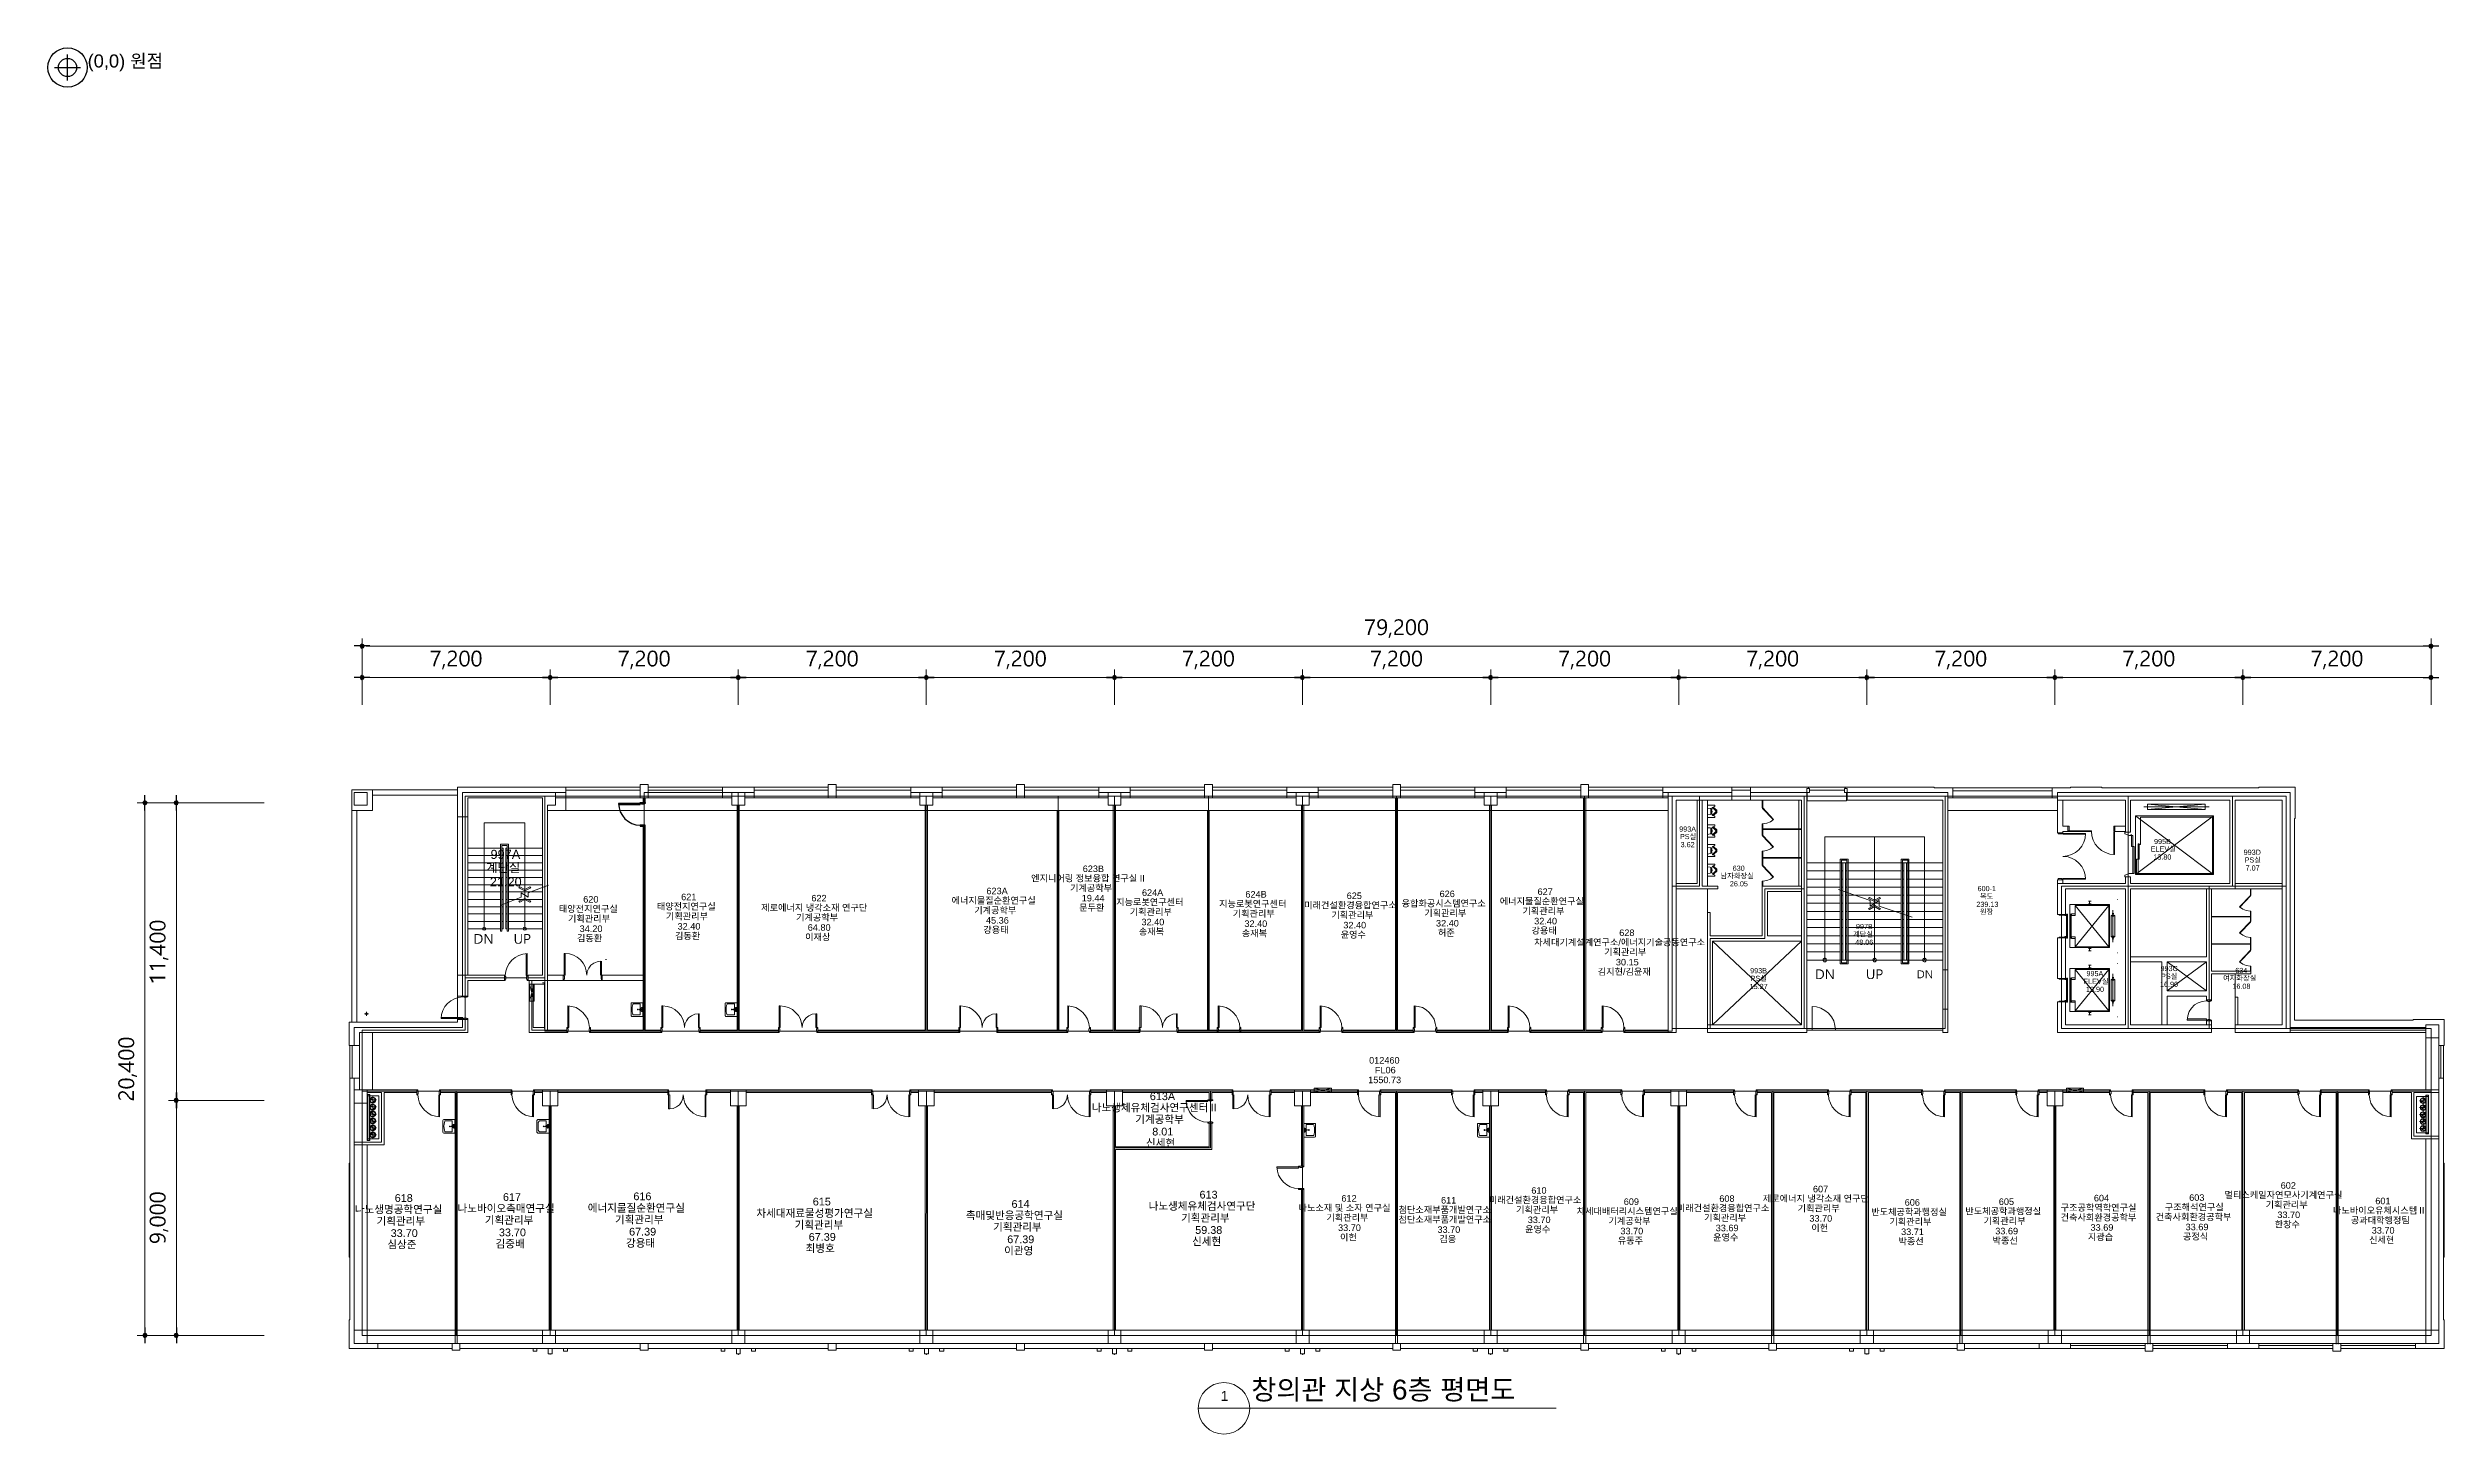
# Model space of a CAD drawing. Header units: millimetres. Extents: x -750 to 90961, y 13040 to 66109.
import ezdxf

# ---------------------------------------------------------------- set-up
doc = ezdxf.new("R2010")
doc.units = ezdxf.units.MM
for name, color, linetype in [('PDF_문자', 7, 'Continuous'), ('PDF_솔리드 채우기', 7, 'Continuous'), ('PDF_형상', 7, 'Continuous')]:
    doc.layers.add(name, color=color, linetype=linetype)
doc.styles.add('PDF 맑은고딕', font='Arial.ttf')
doc.styles.get("Standard").update_dxf_attribs({"font": 'arial.ttf'})

msp = doc.modelspace()

# ---------------------------------------------------------------- texts
at = {"color": 1}
msp.add_text('(0,0) 원점', height=500, dxfattribs=at).set_placement((770, 65359))
at = {"layer": 'PDF_문자', "attachment_point": 4, "style": 'PDF 맑은고딕'}
for s, insert, char_height in [('993A', (61686, 36201), 197.5), ('PS실', (61713, 35908), 197.5), ('995B', (79861, 35725), 197.5), ('계단실', (16017, 34709), 348.9), ('997A', (16191, 35231), 348.9), ('3.62', (61740, 35607), 197.5), ('ELEV실', (79734, 35433), 197.5), ('13.80', (79834, 35131), 197.5), ('993D', (83290, 35314), 197.5), ('PS실', (83327, 35012), 197.5), ('21.20', (16163, 34179), 348.9), ('623A', (35171, 33831), 250.1), ('엔지니어링 정보융합 연구실 II', (36881, 34306), 250.15), ('기계공학부', (38371, 33931), 250.1), ('623B', (38856, 34681), 250.1), ('627', (56264, 33803), 250.1), ('남자화장실', (63267, 34400), 197.5), ('26.05', (63624, 34107), 197.5), ('630', (63733, 34702), 197.5), ('600-1', (73105, 33924), 197.5), ('7.07', (83363, 34711), 197.5), ('태양전지연구실', (18805, 33136), 250.1), ('620', (19738, 33511), 250.1), ('태양전지연구실', (22554, 33227), 250.1), ('기획관리부', (22902, 32852), 250.1), ('621', (23487, 33602), 250.1), ('제로에너지 냉각소재 연구단', (26550, 33182), 250.15), ('622', (28470, 33556), 250.1), ('에너지물질순환연구실', (33836, 33456), 250.1), ('기계공학부', (34705, 33081), 250.1), ('문두환', (38719, 33182), 250.1), ('19.44', (38819, 33556), 250.1), ('지능로봇연구센터', (40136, 33392), 250.1), ('기획관리부', (40657, 33017), 250.1), ('624A', (41123, 33767), 250.1), ('지능로봇연구센터', (44076, 33328), 250.1), ('기획관리부', (44598, 32953), 250.1), ('624B', (45082, 33703), 250.1), ('미래건설환경융합연구소', (47331, 33273), 250.15), ('기획관리부', (48373, 32898), 250.1), ('625', (48959, 33648), 250.1), ('융합화공시스템연구소', (51061, 33346), 250.1), ('기획관리부', (51930, 32971), 250.1), ('626', (52515, 33721), 250.1), ('에너지물질순환연구실', (54819, 33428), 250.1), ('기획관리부', (55688, 33053), 250.1), ('239.13', (73059, 33321), 197.5), ('원장', (73196, 33028), 197.5), ('복도', (73196, 33623), 197.5), ('기획관리부', (19153, 32761), 250.1), ('김동환', (19500, 32011), 250.1), ('34.20', (19601, 32386), 250.1), ('김동환', (23249, 32102), 250.1), ('32.40', (23349, 32477), 250.1), ('기계공학부', (27884, 32807), 250.1), ('이재상', (28232, 32057), 250.1), ('64.80', (28332, 32432), 250.1), ('강용태', (35052, 32331), 250.1), ('45.36', (35153, 32706), 250.1), ('송재복', (41004, 32267), 250.1), ('32.40', (41105, 32642), 250.1), ('송재복', (44945, 32203), 250.1), ('32.40', (45045, 32578), 250.1), ('윤영수', (48730, 32148), 250.1), ('32.40', (48831, 32523), 250.1), ('32.40', (52378, 32596), 250.1), ('허준', (52451, 32221), 250.1), ('강용태', (56035, 32304), 250.1), ('32.40', (56136, 32678), 250.1), ('628', (59391, 32231), 250.1), ('계단실', (68341, 32169), 197.5), ('997B', (68451, 32471), 197.5), ('차세대기계설계연구소/에너지기술공동연구소', (56136, 31856), 250.15), ('기획관리부', (58815, 31481), 250.1), ('30.15', (59262, 31106), 250.1), ('48.06', (68424, 31867), 197.5), ('김지현/김윤재', (58568, 30731), 250.1), ('15.27', (64383, 30176), 197.5), ('993B', (64401, 30779), 197.5), ('PS실', (64419, 30478), 197.5), ('ELEV실', (77155, 30368), 197.5), ('995A', (77274, 30670), 197.5), ('16.90', (80090, 30258), 197.5), ('993C', (80108, 30862), 197.5), ('PS실', (80127, 30560), 197.5), ('여자화장실', (82504, 30487), 197.5), ('16.08', (82860, 30185), 197.5), ('634', (82970, 30788), 197.5), ('13.90', (77256, 30066), 197.5), ('1550.73', (49781, 26598), 250.1), ('012460', (49818, 27348), 250.1), ('FL06', (50038, 26973), 250.1), ('나노생체유체검사연구센터Ⅱ', (39203, 25523), 296.23), ('613A', (41425, 25971), 296.2), ('기계공학부', (40867, 25075), 296.2), ('8.01', (41517, 24618), 296.2), ('신세현', (41279, 24170), 296.2), ('618', (12524, 22076), 296.2), ('617', (16666, 22113), 296.2), ('616', (21658, 22141), 296.2), ('615', (28524, 21939), 296.2), ('613', (43327, 22204), 296.2), ('612', (48758, 22064), 250.1), ('611', (52570, 21990), 250.1), ('미래건설환경융합연구소', (54398, 21990), 250.15), ('610', (56026, 22365), 250.1), ('609', (59564, 21936), 250.1), ('608', (63221, 22054), 250.1), ('제로에너지 냉각소재 연구단', (64886, 22045), 250.15), ('607', (66805, 22420), 250.1), ('606', (70316, 21908), 250.1), ('605', (73919, 21936), 250.1), ('604', (77557, 22073), 250.1), ('603', (81205, 22091), 250.1), ('멀티스케일자연모사기계연구실', (82559, 22183), 250.15), ('602', (84707, 22557), 250.1), ('601', (88328, 21963), 250.1), ('나노생명공학연구실', (10998, 21628), 296.2), ('기획관리부', (11829, 21180), 296.2), ('나노바이오촉매연구실', (14929, 21665), 296.2), ('기획관리부', (15971, 21217), 296.2), ('에너지물질순환연구실', (19912, 21683), 296.2), ('기획관리부', (20954, 21235), 296.2), ('차세대재료물성평가연구실', (26366, 21482), 296.23), ('기획관리부', (27830, 21034), 296.2), ('촉매및반응공학연구실', (34385, 21400), 296.2), ('기획관리부', (35427, 20952), 296.2), ('614', (36131, 21848), 296.2), ('나노생체유체검사연구단', (41379, 21756), 296.23), ('기획관리부', (42622, 21299), 296.2), ('나노소재 및 소자 연구실', (47121, 21689), 250.15), ('기획관리부', (48182, 21314), 250.1), ('첨단소재부품개발연구소', (50943, 21616), 250.15), ('첨단소재부품개발연구소', (50943, 21241), 250.15), ('기획관리부', (55441, 21616), 250.1), ('33.70', (55889, 21241), 250.1), ('차세대배터리시스템연구실', (57763, 21561), 250.15), ('기계공학부', (58979, 21186), 250.1), ('미래건설환경융합연구소', (61594, 21680), 250.15), ('기획관리부', (62636, 21305), 250.1), ('기획관리부', (66220, 21671), 250.1), ('33.70', (66668, 21296), 250.1), ('반도체공학과행정실', (69036, 21533), 250.1), ('기획관리부', (69731, 21158), 250.1), ('반도체공학과행정실', (72638, 21561), 250.1), ('기획관리부', (73333, 21186), 250.1), ('구조공학역학연구실', (76286, 21698), 250.1), ('건축사회환경공학부', (76286, 21323), 250.1), ('건축사회환경공학부', (79925, 21341), 250.1), ('구조해석연구실', (80273, 21716), 250.1), ('33.69', (81068, 20967), 250.1), ('기획관리부', (84131, 21808), 250.1), ('한창수', (84478, 21058), 250.1), ('33.70', (84579, 21433), 250.1), ('나노바이오유체시스템Ⅱ', (86709, 21588), 250.15), ('공과대학행정팀', (87395, 21213), 250.1), ('심상준', (12241, 20284), 296.2), ('33.70', (12369, 20732), 296.2), ('김중배', (16383, 20312), 296.2), ('33.70', (16511, 20760), 296.2), ('강용태', (21375, 20339), 296.2), ('67.39', (21494, 20787), 296.2), ('최병호', (28250, 20138), 296.2), ('67.39', (28369, 20586), 296.2), ('이관영', (35848, 20047), 296.2), ('67.39', (35967, 20495), 296.2), ('신세현', (43043, 20403), 296.2), ('59.38', (43162, 20851), 296.2), ('33.70', (48629, 20939), 250.1), ('이헌', (48703, 20564), 250.1), ('33.70', (52433, 20866), 250.1), ('김웅', (52506, 20491), 250.1), ('윤영수', (55788, 20866), 250.1), ('유동주', (59336, 20436), 250.1), ('33.70', (59436, 20811), 250.1), ('윤영수', (62984, 20555), 250.1), ('33.69', (63084, 20930), 250.1), ('이헌', (66742, 20921), 250.1), ('박종선', (70079, 20409), 250.1), ('33.71', (70179, 20784), 250.1), ('박종선', (73681, 20436), 250.1), ('33.69', (73782, 20811), 250.1), ('지광습', (77329, 20573), 250.1), ('33.69', (77430, 20948), 250.1), ('공정식', (80968, 20592), 250.1), ('신세현', (88090, 20464), 250.1), ('33.70', (88191, 20838), 250.1), ('1', (44140, 14501), 380), ('창의관 지상 6층 평면도', (45310, 14701), 763.61)]:
    msp.add_mtext(s, dxfattribs=dict(at, insert=insert, char_height=char_height))

# ---------------------------------------------------------------- hatches: boundary and pattern name
at = {"layer": 'PDF_솔리드 채우기', "transparency": 33554559}
for points in [[(50047, 44235), (49663, 44235), (49663, 44171), (49973, 44171), (49964, 44171), (49964, 44153), (49955, 44135), (49946, 44125), (49937, 44107), (49928, 44089), (49919, 44080), (49909, 44061), (49900, 44043), (49900, 44034), (49891, 44016), (49882, 44007), (49873, 43988), (49873, 43979), (49864, 43961), (49864, 43952), (49855, 43943), (49845, 43924), (49836, 43906), (49836, 43888), (49827, 43879), (49818, 43860), (49818, 43842), (49809, 43833), (49809, 43815), (49800, 43796), (49800, 43787), (49791, 43778), (49791, 43760), (49781, 43741), (49781, 43723), (49772, 43705), (49772, 43696), (49763, 43677), (49763, 43659), (49763, 43650), (49763, 43632), (49827, 43632), (49827, 43641), (49836, 43659), (49836, 43668), (49836, 43687), (49836, 43696), (49845, 43714), (49845, 43732), (49855, 43751), (49855, 43760), (49864, 43778), (49864, 43796), (49873, 43815), (49873, 43833), (49882, 43851), (49891, 43860), (49900, 43879), (49900, 43888), (49909, 43906), (49909, 43924), (49919, 43933), (49919, 43952), (49928, 43961), (49937, 43979), (49946, 43988), (49946, 44007), (49955, 44025), (49964, 44034), (49973, 44052), (49983, 44071), (49983, 44080), (49992, 44098), (50001, 44116), (50010, 44125), (50019, 44144), (50028, 44162), (50037, 44180), (50047, 44189)], [(50193, 44199), (50184, 44189), (50175, 44180), (50165, 44162), (50156, 44153), (50147, 44135), (50138, 44125), (50138, 44107), (50129, 44089), (50129, 44080), (50129, 44061), (50129, 44043), (50129, 44025), (50129, 44007), (50129, 43988), (50138, 43979), (50138, 43961), (50147, 43952), (50156, 43933), (50165, 43924), (50175, 43906), (50312, 43915), (50312, 43915), (50293, 43915), (50275, 43915), (50266, 43924), (50248, 43933), (50239, 43943), (50229, 43952), (50220, 43961), (50211, 43970), (50202, 43988), (50202, 43997), (50193, 44016), (50193, 44034), (50193, 44052), (50193, 44061), (50193, 44071), (50193, 44089), (50202, 44107), (50211, 44116), (50220, 44135), (50229, 44144), (50229, 44144), (50239, 44162), (50248, 44171), (50266, 44180), (50275, 44180), (50293, 44189), (50312, 44189)], [(50321, 44244), (50312, 44244), (50293, 44244), (50275, 44235), (50257, 44235), (50248, 44226), (50229, 44226), (50220, 44217), (50202, 44208), (50193, 44199), (50312, 44189), (50321, 44189), (50339, 44180), (50348, 44180), (50367, 44171), (50376, 44162), (50394, 44153), (50403, 44144), (50403, 44135), (50412, 44125), (50421, 44107), (50421, 44098), (50431, 44080), (50431, 44061), (50431, 44043), (50431, 44034), (50431, 44016), (50431, 44007), (50431, 43988), (50421, 43970), (50412, 43961), (50403, 43952), (50394, 43943), (50440, 43933), (50440, 43933), (50440, 43915), (50440, 43897), (50440, 43879), (50431, 43860), (50431, 43842), (50431, 43824), (50421, 43805), (50421, 43796), (50412, 43778), (50403, 43769), (50403, 43760), (50394, 43741), (50385, 43741), (50376, 43723), (50367, 43714), (50357, 43705), (50339, 43696), (50330, 43687), (50312, 43687), (50293, 43677), (50284, 43677), (50266, 43677), (50412, 43677), (50421, 43687), (50431, 43696), (50440, 43714), (50440, 43714), (50449, 43732), (50458, 43741), (50467, 43751), (50467, 43769), (50476, 43778), (50476, 43796), (50485, 43805), (50485, 43824), (50495, 43842), (50495, 43860), (50495, 43879), (50504, 43888), (50504, 43906), (50504, 43933), (50504, 43952), (50504, 43970), (50504, 43988), (50504, 44007), (50504, 44025), (50504, 44043), (50495, 44061), (50495, 44080), (50495, 44089), (50485, 44107), (50485, 44125), (50476, 44135), (50467, 44144), (50467, 44162), (50458, 44171), (50458, 44171), (50449, 44189), (50431, 44199), (50421, 44208), (50412, 44217), (50394, 44226), (50385, 44235), (50367, 44235), (50348, 44235), (50339, 44244)], [(50952, 44244), (50943, 44244), (50924, 44244), (50915, 44235), (50897, 44235), (50879, 44235), (50860, 44226), (50851, 44217), (50833, 44217), (50824, 44208), (50815, 44199), (50943, 44189), (50952, 44189), (50970, 44180), (50988, 44180), (50997, 44171), (51016, 44162), (51025, 44153), (51034, 44144), (51043, 44135), (51052, 44125), (51052, 44107), (51052, 44089), (51061, 44071), (51052, 44052), (51052, 44043), (51052, 44025), (51043, 44007), (51034, 43997), (51034, 43979), (51025, 43970), (51016, 43961), (51007, 43952), (50997, 43943), (50979, 43933), (50970, 43915), (50952, 43906), (50933, 43897), (50924, 43888), (50906, 43869), (50888, 43860), (50879, 43851), (50860, 43842), (50851, 43833), (50842, 43824), (50833, 43815), (50824, 43796), (50815, 43787), (50805, 43778), (50796, 43760), (50787, 43741), (50787, 43741), (50787, 43732), (50778, 43714), (50778, 43696), (50778, 43677), (50778, 43659), (50778, 43632), (51135, 43632), (51135, 43687), (50842, 43687), (50842, 43696), (50842, 43714), (50851, 43732), (50851, 43741), (50860, 43751), (50869, 43769), (50879, 43778), (50897, 43787), (50897, 43796), (50906, 43796), (50915, 43805), (50924, 43815), (50933, 43824), (50952, 43842), (50970, 43851), (50988, 43860), (50997, 43869), (51016, 43888), (51025, 43897), (51043, 43906), (51052, 43915), (51061, 43933), (51071, 43943), (51080, 43952), (51089, 43961), (51089, 43970), (51098, 43979), (51107, 43997), (51107, 44007), (51116, 44025), (51116, 44043), (51116, 44061), (51116, 44080), (51116, 44080), (51116, 44098), (51116, 44116), (51116, 44135), (51107, 44144), (51098, 44162), (51098, 44171), (51089, 44189), (51071, 44199), (51071, 44199), (51061, 44208), (51043, 44217), (51034, 44226), (51016, 44235), (50997, 44235), (50988, 44235), (50970, 44244)], [(50815, 44199), (50796, 44180), (50796, 44116), (50805, 44116), (50815, 44125), (50824, 44144), (50842, 44153), (50851, 44162), (50869, 44171), (50879, 44171), (50897, 44180), (50906, 44180), (50924, 44189), (50943, 44189)], [(51299, 44189), (51290, 44171), (51281, 44162), (51272, 44162), (51272, 44144), (51263, 44135), (51253, 44125), (51253, 44107), (51244, 44098), (51244, 44080), (51235, 44071), (51235, 44052), (51235, 44034), (51235, 44016), (51226, 43997), (51226, 43979), (51226, 43961), (51226, 43943), (51226, 43924), (51226, 43906), (51226, 43888), (51226, 43860), (51226, 43842), (51235, 43833), (51235, 43815), (51235, 43796), (51244, 43778), (51244, 43769), (51253, 43751), (51253, 43741), (51263, 43723), (51263, 43714), (51272, 43696), (51281, 43696), (51290, 43677), (51299, 43668), (51308, 43659), (51327, 43650), (51336, 43641), (51345, 43632), (51363, 43632), (51381, 43623), (51400, 43623), (51409, 43623), (51418, 43623), (51427, 43623), (51445, 43623), (51464, 43632), (51482, 43632), (51491, 43641), (51509, 43650), (51519, 43659), (51528, 43668), (51537, 43677), (51418, 43677), (51409, 43677), (51400, 43677), (51391, 43677), (51381, 43687), (51372, 43687), (51363, 43696), (51354, 43705), (51345, 43714), (51336, 43723), (51327, 43732), (51317, 43741), (51317, 43751), (51308, 43769), (51308, 43787), (51299, 43796), (51299, 43815), (51299, 43833), (51290, 43860), (51290, 43879), (51290, 43897), (51290, 43924), (51290, 43943), (51290, 43961), (51290, 43988), (51299, 44007), (51299, 44025), (51299, 44043), (51299, 44061), (51308, 44080), (51308, 44089), (51317, 44107), (51327, 44116), (51327, 44135), (51336, 44144), (51345, 44153), (51354, 44162), (51363, 44162), (51372, 44171), (51381, 44180), (51391, 44180), (51400, 44180), (51409, 44189), (51427, 44189)], [(51427, 44244), (51427, 44244), (51409, 44244), (51391, 44235), (51372, 44235), (51363, 44226), (51345, 44226), (51336, 44217), (51317, 44208), (51308, 44199), (51299, 44189), (51427, 44189), (51427, 44189), (51436, 44189), (51445, 44180), (51455, 44180), (51464, 44180), (51473, 44171), (51482, 44162), (51491, 44153), (51500, 44144), (51509, 44135), (51509, 44125), (51519, 44116), (51528, 44098), (51528, 44089), (51537, 44071), (51537, 44052), (51537, 44034), (51546, 44016), (51546, 43997), (51546, 43970), (51546, 43952), (51546, 43924), (51546, 43906), (51546, 43888), (51546, 43869), (51546, 43842), (51537, 43824), (51537, 43805), (51537, 43787), (51528, 43778), (51528, 43760), (51519, 43751), (51509, 43732), (51509, 43723), (51500, 43714), (51491, 43705), (51482, 43696), (51473, 43696), (51464, 43687), (51455, 43687), (51445, 43677), (51427, 43677), (51418, 43677), (51537, 43677), (51555, 43687), (51564, 43705), (51564, 43714), (51573, 43723), (51583, 43732), (51583, 43751), (51592, 43760), (51592, 43778), (51601, 43787), (51601, 43805), (51601, 43824), (51610, 43842), (51610, 43860), (51610, 43879), (51610, 43897), (51610, 43915), (51610, 43933), (51610, 43961), (51610, 43979), (51610, 43997), (51610, 44016), (51610, 44034), (51601, 44052), (51601, 44071), (51601, 44089), (51592, 44107), (51592, 44116), (51583, 44135), (51573, 44144), (51573, 44162), (51564, 44171), (51555, 44180), (51546, 44189), (51537, 44199), (51528, 44208), (51519, 44217), (51509, 44217), (51500, 44226), (51491, 44235), (51473, 44235), (51464, 44235), (51455, 44244), (51436, 44244)], [(51756, 44189), (51747, 44171), (51738, 44162), (51738, 44162), (51729, 44144), (51720, 44135), (51720, 44125), (51711, 44107), (51711, 44098), (51701, 44080), (51701, 44071), (51692, 44052), (51692, 44034), (51692, 44016), (51692, 43997), (51683, 43979), (51683, 43961), (51683, 43943), (51683, 43924), (51683, 43906), (51683, 43888), (51683, 43860), (51692, 43842), (51692, 43833), (51692, 43815), (51692, 43796), (51701, 43778), (51701, 43769), (51711, 43751), (51711, 43741), (51720, 43723), (51729, 43714), (51729, 43696), (51738, 43696), (51747, 43677), (51756, 43668), (51765, 43659), (51784, 43650), (51793, 43641), (51811, 43632), (51820, 43632), (51839, 43623), (51857, 43623), (51875, 43623), (51875, 43623), (51893, 43623), (51903, 43623), (51921, 43632), (51939, 43632), (51948, 43641), (51967, 43650), (51976, 43659), (51994, 43668), (52003, 43677), (51875, 43677), (51875, 43677), (51857, 43677), (51848, 43677), (51839, 43687), (51829, 43687), (51820, 43696), (51811, 43705), (51802, 43714), (51793, 43723), (51784, 43732), (51784, 43741), (51775, 43751), (51775, 43769), (51765, 43787), (51765, 43796), (51756, 43815), (51756, 43833), (51756, 43860), (51756, 43879), (51747, 43897), (51747, 43924), (51747, 43943), (51747, 43961), (51756, 43988), (51756, 44007), (51756, 44025), (51756, 44043), (51765, 44061), (51765, 44080), (51775, 44089), (51775, 44107), (51784, 44116), (51793, 44135), (51793, 44144), (51802, 44153), (51811, 44162), (51820, 44162), (51829, 44171), (51839, 44180), (51848, 44180), (51857, 44180), (51866, 44189), (51884, 44189)], [(51884, 44244), (51884, 44244), (51866, 44244), (51848, 44235), (51839, 44235), (51820, 44226), (51802, 44226), (51793, 44217), (51784, 44208), (51765, 44199), (51756, 44189), (51884, 44189), (51884, 44189), (51893, 44189), (51903, 44180), (51921, 44180), (51930, 44180), (51939, 44171), (51948, 44162), (51948, 44153), (51957, 44144), (51967, 44135), (51976, 44125), (51976, 44116), (51985, 44098), (51985, 44089), (51994, 44071), (51994, 44052), (52003, 44034), (52003, 44016), (52003, 43997), (52003, 43970), (52003, 43952), (52003, 43924), (52003, 43906), (52003, 43888), (52003, 43869), (52003, 43842), (52003, 43824), (51994, 43805), (51994, 43787), (51985, 43778), (51985, 43760), (51976, 43751), (51976, 43732), (51967, 43723), (51957, 43714), (51948, 43705), (51939, 43696), (51930, 43696), (51921, 43687), (51912, 43687), (51903, 43677), (51893, 43677), (51875, 43677), (52003, 43677), (52012, 43687), (52021, 43705), (52021, 43714), (52031, 43723), (52040, 43732), (52040, 43751), (52049, 43760), (52049, 43778), (52058, 43787), (52058, 43805), (52067, 43824), (52067, 43842), (52067, 43860), (52067, 43879), (52067, 43897), (52076, 43915), (52076, 43933), (52076, 43961), (52067, 43979), (52067, 43997), (52067, 44016), (52067, 44034), (52067, 44052), (52058, 44071), (52058, 44089), (52049, 44107), (52049, 44116), (52040, 44135), (52040, 44144), (52031, 44162), (52021, 44171), (52012, 44180), (52003, 44189), (51994, 44199), (51994, 44208), (51976, 44217), (51967, 44217), (51957, 44226), (51948, 44235), (51939, 44235), (51921, 44235), (51912, 44244), (51903, 44244)], [(50156, 43705), (50156, 43641), (50165, 43641), (50175, 43632), (50193, 43632), (50211, 43623), (50229, 43623), (50248, 43623), (50266, 43623), (50266, 43623), (50284, 43623), (50303, 43623), (50312, 43632), (50330, 43632), (50348, 43632), (50357, 43641), (50376, 43650), (50385, 43659), (50394, 43668), (50412, 43677), (50266, 43677), (50257, 43677), (50239, 43677), (50220, 43677), (50202, 43687), (50193, 43687), (50175, 43696)], [(50394, 43943), (50376, 43933), (50367, 43924), (50348, 43915), (50330, 43915), (50312, 43915), (50175, 43906), (50184, 43897), (50193, 43888), (50211, 43879), (50220, 43869), (50239, 43869), (50257, 43860), (50266, 43860), (50284, 43860), (50303, 43851), (50312, 43851), (50330, 43860), (50348, 43860), (50357, 43860), (50376, 43869), (50385, 43879), (50403, 43888), (50412, 43897), (50421, 43906), (50431, 43915), (50440, 43933), (50440, 43933)], [(14280, 43028), (13896, 43028), (13896, 42973), (14207, 42973), (14207, 42973), (14197, 42955), (14188, 42937), (14179, 42919), (14170, 42909), (14161, 42891), (14152, 42873), (14143, 42864), (14143, 42845), (14133, 42836), (14124, 42818), (14115, 42800), (14115, 42791), (14106, 42772), (14097, 42763), (14097, 42754), (14088, 42745), (14079, 42727), (14079, 42708), (14069, 42690), (14060, 42681), (14060, 42663), (14051, 42644), (14042, 42635), (14042, 42617), (14033, 42599), (14033, 42589), (14024, 42580), (14024, 42562), (14015, 42544), (14015, 42525), (14005, 42507), (14005, 42498), (14005, 42480), (13996, 42461), (13996, 42443), (13996, 42434), (14060, 42434), (14069, 42443), (14069, 42452), (14069, 42471), (14069, 42489), (14079, 42498), (14079, 42516), (14079, 42535), (14088, 42544), (14088, 42562), (14097, 42580), (14097, 42599), (14106, 42617), (14115, 42626), (14115, 42644), (14124, 42663), (14133, 42681), (14133, 42690), (14143, 42708), (14143, 42717), (14152, 42736), (14161, 42745), (14161, 42763), (14170, 42781), (14179, 42791), (14188, 42809), (14188, 42818), (14197, 42836), (14207, 42855), (14216, 42864), (14225, 42882), (14225, 42900), (14234, 42909), (14243, 42928), (14252, 42946), (14261, 42964), (14271, 42973), (14280, 42992)], [(14728, 43047), (14719, 43047), (14700, 43037), (14682, 43037), (14673, 43037), (14655, 43028), (14636, 43028), (14627, 43019), (14609, 43010), (14600, 43001), (14581, 42992), (14719, 42983), (14728, 42983), (14746, 42983), (14764, 42983), (14773, 42973), (14792, 42964), (14801, 42955), (14810, 42946), (14819, 42937), (14828, 42919), (14828, 42909), (14828, 42891), (14828, 42873), (14828, 42855), (14828, 42836), (14828, 42827), (14819, 42809), (14810, 42791), (14801, 42781), (14801, 42772), (14792, 42763), (14783, 42754), (14773, 42745), (14755, 42727), (14746, 42717), (14728, 42708), (14709, 42699), (14700, 42681), (14682, 42672), (14664, 42663), (14655, 42653), (14636, 42644), (14627, 42635), (14618, 42626), (14609, 42617), (14600, 42599), (14591, 42589), (14581, 42571), (14572, 42562), (14563, 42544), (14563, 42544), (14563, 42525), (14554, 42516), (14554, 42498), (14554, 42480), (14554, 42461), (14554, 42434), (14911, 42434), (14911, 42489), (14618, 42489), (14618, 42498), (14618, 42516), (14627, 42525), (14627, 42544), (14636, 42553), (14645, 42562), (14655, 42580), (14664, 42589), (14673, 42589), (14682, 42599), (14691, 42608), (14700, 42617), (14709, 42626), (14728, 42635), (14746, 42653), (14764, 42663), (14773, 42672), (14792, 42681), (14801, 42699), (14819, 42708), (14828, 42717), (14837, 42727), (14847, 42745), (14856, 42754), (14865, 42763), (14865, 42763), (14874, 42781), (14883, 42800), (14883, 42809), (14892, 42827), (14892, 42845), (14892, 42864), (14892, 42882), (14892, 42882), (14892, 42900), (14892, 42919), (14892, 42928), (14883, 42946), (14874, 42964), (14865, 42973), (14856, 42983), (14847, 43001), (14847, 43001), (14837, 43010), (14819, 43019), (14810, 43028), (14792, 43028), (14773, 43037), (14764, 43037), (14746, 43037)], [(14581, 42992), (14572, 42983), (14572, 42919), (14572, 42919), (14591, 42928), (14600, 42937), (14618, 42955), (14627, 42964), (14645, 42964), (14655, 42973), (14673, 42983), (14682, 42983), (14700, 42983), (14719, 42983)], [(15075, 42992), (15066, 42973), (15048, 42964), (15048, 42955), (15048, 42946), (15039, 42937), (15029, 42928), (15029, 42909), (15020, 42900), (15020, 42882), (15011, 42864), (15011, 42855), (15011, 42836), (15002, 42818), (15002, 42800), (15002, 42781), (15002, 42763), (15002, 42745), (15002, 42717), (15002, 42699), (15002, 42681), (15002, 42663), (15002, 42644), (15002, 42626), (15011, 42608), (15011, 42599), (15020, 42580), (15020, 42562), (15020, 42553), (15029, 42535), (15039, 42525), (15039, 42516), (15048, 42498), (15057, 42489), (15066, 42480), (15075, 42471), (15084, 42461), (15093, 42452), (15112, 42443), (15121, 42434), (15139, 42425), (15157, 42425), (15167, 42425), (15185, 42425), (15194, 42425), (15203, 42425), (15221, 42425), (15240, 42425), (15249, 42434), (15267, 42443), (15276, 42443), (15295, 42452), (15304, 42461), (15313, 42480), (15194, 42480), (15185, 42480), (15176, 42480), (15167, 42480), (15157, 42489), (15148, 42489), (15139, 42498), (15130, 42498), (15121, 42507), (15112, 42516), (15103, 42535), (15093, 42544), (15093, 42553), (15084, 42571), (15084, 42580), (15075, 42599), (15075, 42617), (15075, 42635), (15066, 42653), (15066, 42681), (15066, 42699), (15066, 42727), (15066, 42736), (15066, 42763), (15066, 42781), (15066, 42809), (15075, 42827), (15075, 42845), (15075, 42864), (15084, 42873), (15084, 42891), (15093, 42909), (15103, 42919), (15103, 42928), (15112, 42946), (15121, 42955), (15130, 42955), (15139, 42964), (15148, 42973), (15157, 42973), (15167, 42983), (15176, 42983), (15185, 42983), (15194, 42983)], [(15203, 43047), (15194, 43047), (15185, 43037), (15167, 43037), (15148, 43037), (15139, 43028), (15121, 43028), (15112, 43019), (15093, 43010), (15084, 43001), (15075, 42992), (15194, 42983), (15203, 42983), (15212, 42983), (15221, 42983), (15231, 42983), (15240, 42973), (15249, 42973), (15258, 42964), (15267, 42955), (15276, 42946), (15285, 42937), (15285, 42928), (15295, 42919), (15304, 42900), (15304, 42882), (15313, 42873), (15313, 42855), (15313, 42836), (15322, 42818), (15322, 42800), (15322, 42772), (15322, 42754), (15322, 42727), (15322, 42708), (15322, 42690), (15322, 42663), (15322, 42644), (15313, 42626), (15313, 42608), (15313, 42589), (15304, 42571), (15304, 42562), (15295, 42544), (15285, 42535), (15285, 42525), (15276, 42516), (15267, 42507), (15258, 42498), (15249, 42489), (15240, 42489), (15231, 42480), (15221, 42480), (15203, 42480), (15194, 42480), (15313, 42480), (15331, 42489), (15340, 42507), (15340, 42507), (15349, 42525), (15349, 42535), (15359, 42544), (15368, 42562), (15368, 42571), (15377, 42589), (15377, 42608), (15377, 42626), (15386, 42635), (15386, 42653), (15386, 42672), (15386, 42699), (15386, 42717), (15386, 42736), (15386, 42754), (15386, 42781), (15386, 42800), (15386, 42818), (15386, 42836), (15377, 42855), (15377, 42873), (15368, 42891), (15368, 42909), (15359, 42919), (15359, 42937), (15349, 42946), (15349, 42955), (15340, 42973), (15331, 42983), (15322, 42992), (15313, 43001), (15304, 43010), (15295, 43019), (15285, 43019), (15276, 43028), (15267, 43028), (15249, 43037), (15240, 43037), (15231, 43037), (15212, 43037)], [(15532, 42992), (15523, 42973), (15514, 42964), (15514, 42955), (15505, 42946), (15496, 42937), (15496, 42928), (15487, 42909), (15487, 42900), (15477, 42882), (15477, 42864), (15468, 42855), (15468, 42836), (15468, 42818), (15459, 42800), (15459, 42781), (15459, 42763), (15459, 42745), (15459, 42717), (15459, 42699), (15459, 42681), (15459, 42663), (15459, 42644), (15468, 42626), (15468, 42608), (15468, 42599), (15477, 42580), (15477, 42562), (15487, 42553), (15487, 42535), (15496, 42525), (15505, 42516), (15505, 42498), (15514, 42489), (15523, 42480), (15532, 42471), (15541, 42461), (15560, 42452), (15569, 42443), (15587, 42434), (15596, 42425), (15615, 42425), (15633, 42425), (15651, 42425), (15651, 42425), (15669, 42425), (15679, 42425), (15697, 42425), (15715, 42434), (15724, 42443), (15743, 42443), (15752, 42452), (15761, 42461), (15779, 42480), (15651, 42480), (15651, 42480), (15633, 42480), (15624, 42480), (15615, 42489), (15605, 42489), (15596, 42498), (15587, 42498), (15578, 42507), (15569, 42516), (15560, 42535), (15560, 42544), (15551, 42553), (15541, 42571), (15541, 42580), (15541, 42599), (15532, 42617), (15532, 42635), (15532, 42653), (15523, 42681), (15523, 42699), (15523, 42727), (15523, 42736), (15523, 42763), (15532, 42781), (15532, 42809), (15532, 42827), (15532, 42845), (15541, 42864), (15541, 42873), (15551, 42891), (15551, 42909), (15560, 42919), (15569, 42928), (15569, 42946), (15578, 42955), (15587, 42955), (15596, 42964), (15605, 42973), (15615, 42973), (15624, 42983), (15633, 42983), (15642, 42983), (15660, 42983)], [(15660, 43047), (15660, 43047), (15642, 43037), (15624, 43037), (15605, 43037), (15596, 43028), (15578, 43028), (15569, 43019), (15551, 43010), (15541, 43001), (15532, 42992), (15660, 42983), (15660, 42983), (15669, 42983), (15679, 42983), (15688, 42983), (15706, 42973), (15715, 42973), (15715, 42964), (15724, 42955), (15733, 42946), (15743, 42937), (15752, 42928), (15752, 42919), (15761, 42900), (15761, 42882), (15770, 42873), (15770, 42855), (15779, 42836), (15779, 42818), (15779, 42800), (15779, 42772), (15779, 42754), (15779, 42727), (15779, 42708), (15779, 42690), (15779, 42663), (15779, 42644), (15779, 42626), (15770, 42608), (15770, 42589), (15761, 42571), (15761, 42562), (15752, 42544), (15752, 42535), (15743, 42525), (15733, 42516), (15724, 42507), (15715, 42498), (15706, 42489), (15697, 42489), (15688, 42480), (15679, 42480), (15669, 42480), (15651, 42480), (15779, 42480), (15788, 42489), (15797, 42507), (15797, 42507), (15807, 42525), (15816, 42535), (15816, 42544), (15825, 42562), (15825, 42571), (15834, 42589), (15834, 42608), (15843, 42626), (15843, 42635), (15843, 42653), (15843, 42672), (15843, 42699), (15852, 42717), (15852, 42736), (15852, 42754), (15843, 42781), (15843, 42800), (15843, 42818), (15843, 42836), (15843, 42855), (15834, 42873), (15834, 42891), (15825, 42909), (15825, 42919), (15816, 42937), (15807, 42946), (15807, 42955), (15797, 42973), (15788, 42983), (15779, 42992), (15770, 43001), (15761, 43010), (15752, 43019), (15743, 43019), (15733, 43028), (15724, 43028), (15715, 43037), (15697, 43037), (15688, 43037), (15679, 43037)], [(21484, 43028), (21100, 43028), (21100, 42973), (21402, 42973), (21402, 42973), (21393, 42955), (21384, 42937), (21375, 42919), (21365, 42909), (21356, 42891), (21356, 42873), (21347, 42864), (21338, 42845), (21329, 42836), (21320, 42818), (21320, 42800), (21311, 42791), (21301, 42772), (21301, 42763), (21292, 42754), (21283, 42745), (21283, 42727), (21274, 42708), (21265, 42690), (21265, 42681), (21256, 42663), (21247, 42644), (21247, 42635), (21237, 42617), (21237, 42599), (21228, 42589), (21228, 42580), (21219, 42562), (21219, 42544), (21210, 42525), (21210, 42507), (21201, 42498), (21201, 42480), (21201, 42461), (21192, 42443), (21192, 42434), (21265, 42434), (21265, 42443), (21265, 42452), (21265, 42471), (21274, 42489), (21274, 42498), (21274, 42516), (21283, 42535), (21283, 42544), (21292, 42562), (21292, 42580), (21301, 42599), (21301, 42617), (21311, 42626), (21320, 42644), (21320, 42663), (21329, 42681), (21338, 42690), (21338, 42708), (21347, 42717), (21347, 42736), (21356, 42745), (21365, 42763), (21365, 42781), (21375, 42791), (21384, 42809), (21393, 42818), (21393, 42836), (21402, 42855), (21411, 42864), (21420, 42882), (21429, 42900), (21439, 42909), (21448, 42928), (21457, 42946), (21466, 42964), (21475, 42973), (21484, 42992)], [(21923, 43047), (21923, 43047), (21905, 43037), (21887, 43037), (21868, 43037), (21850, 43028), (21841, 43028), (21823, 43019), (21813, 43010), (21795, 43001), (21786, 42992), (21914, 42983), (21923, 42983), (21941, 42983), (21960, 42983), (21978, 42973), (21987, 42964), (21996, 42955), (22005, 42946), (22015, 42937), (22024, 42919), (22024, 42909), (22033, 42891), (22033, 42873), (22033, 42855), (22033, 42836), (22024, 42827), (22024, 42809), (22015, 42791), (22005, 42781), (21996, 42772), (21987, 42763), (21978, 42754), (21969, 42745), (21960, 42727), (21941, 42717), (21932, 42708), (21914, 42699), (21896, 42681), (21877, 42672), (21868, 42663), (21850, 42653), (21841, 42644), (21832, 42635), (21813, 42626), (21813, 42617), (21795, 42599), (21786, 42589), (21777, 42571), (21768, 42562), (21768, 42544), (21759, 42544), (21759, 42525), (21759, 42516), (21749, 42498), (21749, 42480), (21749, 42461), (21749, 42434), (22106, 42434), (22106, 42489), (21823, 42489), (21823, 42498), (21823, 42516), (21823, 42525), (21832, 42544), (21832, 42553), (21841, 42562), (21850, 42580), (21868, 42589), (21868, 42589), (21877, 42599), (21887, 42608), (21896, 42617), (21914, 42626), (21923, 42635), (21941, 42653), (21960, 42663), (21978, 42672), (21987, 42681), (22005, 42699), (22015, 42708), (22033, 42717), (22042, 42727), (22051, 42745), (22060, 42754), (22060, 42763), (22069, 42763), (22079, 42781), (22079, 42800), (22088, 42809), (22088, 42827), (22097, 42845), (22097, 42864), (22097, 42882), (22097, 42882), (22097, 42900), (22088, 42919), (22088, 42928), (22079, 42946), (22079, 42964), (22069, 42973), (22060, 42983), (22051, 43001), (22042, 43001), (22033, 43010), (22024, 43019), (22005, 43028), (21987, 43028), (21978, 43037), (21960, 43037), (21941, 43037)], [(21786, 42992), (21777, 42983), (21777, 42919), (21777, 42919), (21786, 42928), (21804, 42937), (21813, 42955), (21823, 42964), (21841, 42964), (21850, 42973), (21868, 42983), (21887, 42983), (21896, 42983), (21914, 42983)], [(22271, 42992), (22261, 42973), (22252, 42964), (22252, 42955), (22243, 42946), (22234, 42937), (22234, 42928), (22225, 42909), (22225, 42900), (22216, 42882), (22216, 42864), (22207, 42855), (22207, 42836), (22207, 42818), (22207, 42800), (22197, 42781), (22197, 42763), (22197, 42745), (22197, 42717), (22197, 42699), (22197, 42681), (22197, 42663), (22207, 42644), (22207, 42626), (22207, 42608), (22207, 42599), (22216, 42580), (22216, 42562), (22225, 42553), (22225, 42535), (22234, 42525), (22243, 42516), (22243, 42498), (22252, 42489), (22261, 42480), (22271, 42471), (22289, 42461), (22298, 42452), (22307, 42443), (22325, 42434), (22335, 42425), (22353, 42425), (22371, 42425), (22389, 42425), (22389, 42425), (22408, 42425), (22426, 42425), (22435, 42425), (22453, 42434), (22463, 42443), (22481, 42443), (22490, 42452), (22508, 42461), (22517, 42480), (22389, 42480), (22389, 42480), (22371, 42480), (22362, 42480), (22353, 42489), (22344, 42489), (22335, 42498), (22325, 42498), (22316, 42507), (22307, 42516), (22298, 42535), (22298, 42544), (22289, 42553), (22289, 42571), (22280, 42580), (22280, 42599), (22271, 42617), (22271, 42635), (22271, 42653), (22271, 42681), (22261, 42699), (22261, 42727), (22261, 42736), (22271, 42763), (22271, 42781), (22271, 42809), (22271, 42827), (22271, 42845), (22280, 42864), (22280, 42873), (22289, 42891), (22289, 42909), (22298, 42919), (22307, 42928), (22307, 42946), (22316, 42955), (22325, 42955), (22335, 42964), (22344, 42973), (22353, 42973), (22362, 42983), (22371, 42983), (22389, 42983), (22399, 42983)], [(22399, 43047), (22399, 43047), (22380, 43037), (22362, 43037), (22353, 43037), (22335, 43028), (22316, 43028), (22307, 43019), (22298, 43010), (22280, 43001), (22271, 42992), (22399, 42983), (22399, 42983), (22408, 42983), (22417, 42983), (22435, 42983), (22444, 42973), (22453, 42973), (22463, 42964), (22463, 42955), (22472, 42946), (22481, 42937), (22490, 42928), (22490, 42919), (22499, 42900), (22499, 42882), (22508, 42873), (22508, 42855), (22517, 42836), (22517, 42818), (22517, 42800), (22517, 42772), (22517, 42754), (22517, 42727), (22517, 42708), (22517, 42690), (22517, 42663), (22517, 42644), (22517, 42626), (22508, 42608), (22508, 42589), (22499, 42571), (22499, 42562), (22490, 42544), (22490, 42535), (22481, 42525), (22472, 42516), (22463, 42507), (22453, 42498), (22444, 42489), (22435, 42489), (22426, 42480), (22417, 42480), (22408, 42480), (22389, 42480), (22517, 42480), (22527, 42489), (22536, 42507), (22536, 42507), (22545, 42525), (22554, 42535), (22554, 42544), (22563, 42562), (22563, 42571), (22572, 42589), (22572, 42608), (22581, 42626), (22581, 42635), (22581, 42653), (22581, 42672), (22591, 42699), (22591, 42717), (22591, 42736), (22591, 42754), (22591, 42781), (22581, 42800), (22581, 42818), (22581, 42836), (22581, 42855), (22572, 42873), (22572, 42891), (22563, 42909), (22563, 42919), (22554, 42937), (22554, 42946), (22545, 42955), (22536, 42973), (22527, 42983), (22517, 42992), (22517, 43001), (22508, 43010), (22499, 43019), (22481, 43019), (22472, 43028), (22463, 43028), (22453, 43037), (22435, 43037), (22426, 43037), (22417, 43037)], [(22728, 42992), (22719, 42973), (22709, 42964), (22709, 42955), (22700, 42946), (22700, 42937), (22691, 42928), (22682, 42909), (22682, 42900), (22673, 42882), (22673, 42864), (22673, 42855), (22664, 42836), (22664, 42818), (22664, 42800), (22664, 42781), (22664, 42763), (22664, 42745), (22655, 42717), (22664, 42699), (22664, 42681), (22664, 42663), (22664, 42644), (22664, 42626), (22664, 42608), (22673, 42599), (22673, 42580), (22682, 42562), (22682, 42553), (22691, 42535), (22691, 42525), (22700, 42516), (22709, 42498), (22709, 42489), (22719, 42480), (22737, 42471), (22746, 42461), (22755, 42452), (22773, 42443), (22783, 42434), (22801, 42425), (22810, 42425), (22828, 42425), (22847, 42425), (22847, 42425), (22865, 42425), (22883, 42425), (22901, 42425), (22911, 42434), (22929, 42443), (22938, 42443), (22956, 42452), (22965, 42461), (22975, 42480), (22856, 42480), (22847, 42480), (22837, 42480), (22819, 42480), (22810, 42489), (22801, 42489), (22792, 42498), (22783, 42498), (22773, 42507), (22764, 42516), (22764, 42535), (22755, 42544), (22746, 42553), (22746, 42571), (22737, 42580), (22737, 42599), (22737, 42617), (22728, 42635), (22728, 42653), (22728, 42681), (22728, 42699), (22728, 42727), (22728, 42736), (22728, 42763), (22728, 42781), (22728, 42809), (22728, 42827), (22737, 42845), (22737, 42864), (22746, 42873), (22746, 42891), (22755, 42909), (22755, 42919), (22764, 42928), (22773, 42946), (22773, 42955), (22783, 42955), (22792, 42964), (22801, 42973), (22810, 42973), (22819, 42983), (22837, 42983), (22847, 42983), (22856, 42983)], [(22856, 43047), (22856, 43047), (22837, 43037), (22828, 43037), (22810, 43037), (22792, 43028), (22783, 43028), (22764, 43019), (22755, 43010), (22746, 43001), (22728, 42992), (22856, 42983), (22856, 42983), (22874, 42983), (22883, 42983), (22892, 42983), (22901, 42973), (22911, 42973), (22920, 42964), (22929, 42955), (22938, 42946), (22938, 42937), (22947, 42928), (22956, 42919), (22956, 42900), (22965, 42882), (22965, 42873), (22975, 42855), (22975, 42836), (22975, 42818), (22975, 42800), (22984, 42772), (22984, 42754), (22984, 42727), (22984, 42708), (22984, 42690), (22975, 42663), (22975, 42644), (22975, 42626), (22975, 42608), (22965, 42589), (22965, 42571), (22956, 42562), (22956, 42544), (22947, 42535), (22938, 42525), (22929, 42516), (22929, 42507), (22920, 42498), (22911, 42489), (22901, 42489), (22883, 42480), (22874, 42480), (22865, 42480), (22856, 42480), (22975, 42480), (22984, 42489), (22993, 42507), (23002, 42507), (23002, 42525), (23011, 42535), (23020, 42544), (23020, 42562), (23029, 42571), (23029, 42589), (23039, 42608), (23039, 42626), (23039, 42635), (23039, 42653), (23048, 42672), (23048, 42699), (23048, 42717), (23048, 42736), (23048, 42754), (23048, 42781), (23048, 42800), (23039, 42818), (23039, 42836), (23039, 42855), (23039, 42873), (23029, 42891), (23029, 42909), (23020, 42919), (23020, 42937), (23011, 42946), (23002, 42955), (22993, 42973), (22993, 42983), (22984, 42992), (22975, 43001), (22965, 43010), (22956, 43019), (22947, 43019), (22938, 43028), (22920, 43028), (22911, 43037), (22901, 43037), (22883, 43037), (22874, 43037)], [(28680, 43028), (28296, 43028), (28296, 42973), (28607, 42973), (28597, 42973), (28588, 42955), (28588, 42937), (28579, 42919), (28570, 42909), (28561, 42891), (28552, 42873), (28543, 42864), (28533, 42845), (28533, 42836), (28524, 42818), (28515, 42800), (28506, 42791), (28506, 42772), (28497, 42763), (28497, 42754), (28488, 42745), (28479, 42727), (28469, 42708), (28469, 42690), (28460, 42681), (28451, 42663), (28451, 42644), (28442, 42635), (28442, 42617), (28433, 42599), (28424, 42589), (28424, 42580), (28424, 42562), (28415, 42544), (28415, 42525), (28405, 42507), (28405, 42498), (28396, 42480), (28396, 42461), (28396, 42443), (28387, 42434), (28460, 42434), (28460, 42443), (28469, 42452), (28469, 42471), (28469, 42489), (28469, 42498), (28479, 42516), (28479, 42535), (28488, 42544), (28488, 42562), (28497, 42580), (28497, 42599), (28506, 42617), (28506, 42626), (28515, 42644), (28524, 42663), (28533, 42681), (28533, 42690), (28543, 42708), (28543, 42717), (28552, 42736), (28552, 42745), (28561, 42763), (28570, 42781), (28579, 42791), (28579, 42809), (28588, 42818), (28597, 42836), (28607, 42855), (28616, 42864), (28616, 42882), (28625, 42900), (28634, 42909), (28643, 42928), (28652, 42946), (28661, 42964), (28671, 42973), (28680, 42992)], [(29119, 43047), (29119, 43047), (29100, 43037), (29082, 43037), (29064, 43037), (29055, 43028), (29036, 43028), (29027, 43019), (29009, 43010), (29000, 43001), (28981, 42992), (29119, 42983), (29128, 42983), (29146, 42983), (29155, 42983), (29173, 42973), (29183, 42964), (29201, 42955), (29210, 42946), (29219, 42937), (29219, 42919), (29228, 42909), (29228, 42891), (29228, 42873), (29228, 42855), (29228, 42836), (29228, 42827), (29219, 42809), (29210, 42791), (29201, 42781), (29201, 42772), (29192, 42763), (29183, 42754), (29164, 42745), (29155, 42727), (29146, 42717), (29128, 42708), (29109, 42699), (29091, 42681), (29082, 42672), (29064, 42663), (29055, 42653), (29036, 42644), (29027, 42635), (29018, 42626), (29009, 42617), (29000, 42599), (28981, 42589), (28972, 42571), (28972, 42562), (28963, 42544), (28963, 42544), (28954, 42525), (28954, 42516), (28954, 42498), (28945, 42480), (28945, 42461), (28945, 42434), (29311, 42434), (29311, 42489), (29018, 42489), (29018, 42498), (29018, 42516), (29027, 42525), (29027, 42544), (29036, 42553), (29045, 42562), (29055, 42580), (29064, 42589), (29064, 42589), (29073, 42599), (29082, 42608), (29100, 42617), (29109, 42626), (29128, 42635), (29146, 42653), (29164, 42663), (29173, 42672), (29192, 42681), (29201, 42699), (29219, 42708), (29228, 42717), (29237, 42727), (29247, 42745), (29256, 42754), (29265, 42763), (29265, 42763), (29274, 42781), (29283, 42800), (29283, 42809), (29292, 42827), (29292, 42845), (29292, 42864), (29292, 42882), (29292, 42882), (29292, 42900), (29292, 42919), (29283, 42928), (29283, 42946), (29274, 42964), (29265, 42973), (29256, 42983), (29247, 43001), (29247, 43001), (29228, 43010), (29219, 43019), (29201, 43028), (29192, 43028), (29173, 43037), (29155, 43037), (29137, 43037)], [(28981, 42992), (28972, 42983), (28972, 42919), (28972, 42919), (28991, 42928), (29000, 42937), (29009, 42955), (29027, 42964), (29036, 42964), (29055, 42973), (29064, 42983), (29082, 42983), (29100, 42983), (29119, 42983)], [(29466, 42992), (29457, 42973), (29448, 42964), (29448, 42955), (29439, 42946), (29439, 42937), (29429, 42928), (29429, 42909), (29420, 42900), (29420, 42882), (29411, 42864), (29411, 42855), (29402, 42836), (29402, 42818), (29402, 42800), (29402, 42781), (29402, 42763), (29402, 42745), (29402, 42717), (29402, 42699), (29402, 42681), (29402, 42663), (29402, 42644), (29402, 42626), (29411, 42608), (29411, 42599), (29411, 42580), (29420, 42562), (29420, 42553), (29429, 42535), (29429, 42525), (29439, 42516), (29448, 42498), (29448, 42489), (29457, 42480), (29475, 42471), (29484, 42461), (29493, 42452), (29512, 42443), (29521, 42434), (29539, 42425), (29548, 42425), (29567, 42425), (29585, 42425), (29585, 42425), (29603, 42425), (29621, 42425), (29640, 42425), (29649, 42434), (29667, 42443), (29676, 42443), (29695, 42452), (29704, 42461), (29713, 42480), (29594, 42480), (29585, 42480), (29576, 42480), (29567, 42480), (29548, 42489), (29539, 42489), (29530, 42498), (29521, 42498), (29512, 42507), (29512, 42516), (29503, 42535), (29493, 42544), (29493, 42553), (29484, 42571), (29475, 42580), (29475, 42599), (29475, 42617), (29466, 42635), (29466, 42653), (29466, 42681), (29466, 42699), (29466, 42727), (29466, 42736), (29466, 42763), (29466, 42781), (29466, 42809), (29466, 42827), (29475, 42845), (29475, 42864), (29484, 42873), (29484, 42891), (29493, 42909), (29493, 42919), (29503, 42928), (29512, 42946), (29521, 42955), (29521, 42955), (29530, 42964), (29539, 42973), (29548, 42973), (29557, 42983), (29576, 42983), (29585, 42983), (29594, 42983)], [(29603, 43047), (29594, 43047), (29576, 43037), (29567, 43037), (29548, 43037), (29530, 43028), (29521, 43028), (29503, 43019), (29493, 43010), (29484, 43001), (29466, 42992), (29594, 42983), (29594, 42983), (29612, 42983), (29621, 42983), (29631, 42983), (29640, 42973), (29649, 42973), (29658, 42964), (29667, 42955), (29676, 42946), (29676, 42937), (29685, 42928), (29695, 42919), (29695, 42900), (29704, 42882), (29704, 42873), (29713, 42855), (29713, 42836), (29713, 42818), (29722, 42800), (29722, 42772), (29722, 42754), (29722, 42727), (29722, 42708), (29722, 42690), (29722, 42663), (29713, 42644), (29713, 42626), (29713, 42608), (29704, 42589), (29704, 42571), (29695, 42562), (29695, 42544), (29685, 42535), (29676, 42525), (29676, 42516), (29667, 42507), (29658, 42498), (29649, 42489), (29640, 42489), (29631, 42480), (29612, 42480), (29603, 42480), (29594, 42480), (29713, 42480), (29722, 42489), (29731, 42507), (29740, 42507), (29749, 42525), (29749, 42535), (29759, 42544), (29759, 42562), (29768, 42571), (29768, 42589), (29777, 42608), (29777, 42626), (29777, 42635), (29786, 42653), (29786, 42672), (29786, 42699), (29786, 42717), (29786, 42736), (29786, 42754), (29786, 42781), (29786, 42800), (29786, 42818), (29777, 42836), (29777, 42855), (29777, 42873), (29768, 42891), (29768, 42909), (29759, 42919), (29759, 42937), (29749, 42946), (29740, 42955), (29740, 42973), (29731, 42983), (29722, 42992), (29713, 43001), (29704, 43010), (29695, 43019), (29685, 43019), (29676, 43028), (29658, 43028), (29649, 43037), (29640, 43037), (29621, 43037), (29612, 43037)], [(29932, 42992), (29923, 42973), (29914, 42964), (29905, 42955), (29905, 42946), (29896, 42937), (29887, 42928), (29887, 42909), (29877, 42900), (29877, 42882), (29868, 42864), (29868, 42855), (29868, 42836), (29859, 42818), (29859, 42800), (29859, 42781), (29859, 42763), (29859, 42745), (29859, 42717), (29859, 42699), (29859, 42681), (29859, 42663), (29859, 42644), (29868, 42626), (29868, 42608), (29868, 42599), (29877, 42580), (29877, 42562), (29887, 42553), (29887, 42535), (29896, 42525), (29896, 42516), (29905, 42498), (29914, 42489), (29923, 42480), (29932, 42471), (29941, 42461), (29960, 42452), (29969, 42443), (29978, 42434), (29996, 42425), (30015, 42425), (30033, 42425), (30042, 42425), (30051, 42425), (30060, 42425), (30079, 42425), (30097, 42425), (30115, 42434), (30124, 42443), (30143, 42443), (30152, 42452), (30161, 42461), (30170, 42480), (30051, 42480), (30042, 42480), (30033, 42480), (30024, 42480), (30015, 42489), (30005, 42489), (29996, 42498), (29987, 42498), (29978, 42507), (29969, 42516), (29960, 42535), (29951, 42544), (29951, 42553), (29941, 42571), (29941, 42580), (29932, 42599), (29932, 42617), (29932, 42635), (29923, 42653), (29923, 42681), (29923, 42699), (29923, 42727), (29923, 42736), (29923, 42763), (29923, 42781), (29932, 42809), (29932, 42827), (29932, 42845), (29932, 42864), (29941, 42873), (29941, 42891), (29951, 42909), (29960, 42919), (29960, 42928), (29969, 42946), (29978, 42955), (29987, 42955), (29996, 42964), (30005, 42973), (30015, 42973), (30024, 42983), (30033, 42983), (30042, 42983), (30051, 42983)], [(30060, 43047), (30060, 43047), (30042, 43037), (30024, 43037), (30005, 43037), (29996, 43028), (29978, 43028), (29969, 43019), (29951, 43010), (29941, 43001), (29932, 42992), (30051, 42983), (30060, 42983), (30069, 42983), (30079, 42983), (30088, 42983), (30097, 42973), (30106, 42973), (30115, 42964), (30124, 42955), (30133, 42946), (30143, 42937), (30143, 42928), (30152, 42919), (30161, 42900), (30161, 42882), (30170, 42873), (30170, 42855), (30170, 42836), (30179, 42818), (30179, 42800), (30179, 42772), (30179, 42754), (30179, 42727), (30179, 42708), (30179, 42690), (30179, 42663), (30179, 42644), (30170, 42626), (30170, 42608), (30170, 42589), (30161, 42571), (30161, 42562), (30152, 42544), (30143, 42535), (30143, 42525), (30133, 42516), (30124, 42507), (30115, 42498), (30106, 42489), (30097, 42489), (30088, 42480), (30079, 42480), (30060, 42480), (30051, 42480), (30170, 42480), (30188, 42489), (30197, 42507), (30197, 42507), (30207, 42525), (30216, 42535), (30216, 42544), (30225, 42562), (30225, 42571), (30234, 42589), (30234, 42608), (30234, 42626), (30243, 42635), (30243, 42653), (30243, 42672), (30243, 42699), (30243, 42717), (30243, 42736), (30243, 42754), (30243, 42781), (30243, 42800), (30243, 42818), (30243, 42836), (30234, 42855), (30234, 42873), (30234, 42891), (30225, 42909), (30225, 42919), (30216, 42937), (30207, 42946), (30207, 42955), (30197, 42973), (30188, 42983), (30179, 42992), (30170, 43001), (30161, 43010), (30152, 43019), (30143, 43019), (30133, 43028), (30124, 43028), (30106, 43037), (30097, 43037), (30088, 43037), (30069, 43037)], [(35875, 43028), (35500, 43028), (35500, 42973), (35802, 42973), (35802, 42973), (35793, 42955), (35784, 42937), (35775, 42919), (35765, 42909), (35756, 42891), (35747, 42873), (35738, 42864), (35738, 42845), (35729, 42836), (35720, 42818), (35711, 42800), (35711, 42791), (35701, 42772), (35692, 42763), (35692, 42754), (35683, 42745), (35683, 42727), (35674, 42708), (35665, 42690), (35656, 42681), (35656, 42663), (35647, 42644), (35647, 42635), (35637, 42617), (35628, 42599), (35628, 42589), (35628, 42580), (35619, 42562), (35610, 42544), (35610, 42525), (35610, 42507), (35601, 42498), (35601, 42480), (35592, 42461), (35592, 42443), (35592, 42434), (35665, 42434), (35665, 42443), (35665, 42452), (35665, 42471), (35665, 42489), (35674, 42498), (35674, 42516), (35683, 42535), (35683, 42544), (35692, 42562), (35692, 42580), (35701, 42599), (35701, 42617), (35711, 42626), (35711, 42644), (35720, 42663), (35729, 42681), (35729, 42690), (35738, 42708), (35747, 42717), (35747, 42736), (35756, 42745), (35765, 42763), (35765, 42781), (35775, 42791), (35784, 42809), (35784, 42818), (35793, 42836), (35802, 42855), (35811, 42864), (35820, 42882), (35829, 42900), (35839, 42909), (35839, 42928), (35848, 42946), (35857, 42964), (35866, 42973), (35875, 42992)], [(36323, 43047), (36314, 43047), (36296, 43037), (36287, 43037), (36268, 43037), (36250, 43028), (36232, 43028), (36223, 43019), (36204, 43010), (36195, 43001), (36186, 42992), (36314, 42983), (36323, 42983), (36341, 42983), (36360, 42983), (36369, 42973), (36387, 42964), (36396, 42955), (36405, 42946), (36415, 42937), (36424, 42919), (36424, 42909), (36433, 42891), (36433, 42873), (36433, 42855), (36424, 42836), (36424, 42827), (36415, 42809), (36415, 42791), (36405, 42781), (36396, 42772), (36387, 42763), (36378, 42754), (36369, 42745), (36351, 42727), (36341, 42717), (36323, 42708), (36314, 42699), (36296, 42681), (36277, 42672), (36259, 42663), (36250, 42653), (36241, 42644), (36223, 42635), (36213, 42626), (36204, 42617), (36195, 42599), (36186, 42589), (36177, 42571), (36168, 42562), (36159, 42544), (36159, 42544), (36159, 42525), (36149, 42516), (36149, 42498), (36149, 42480), (36149, 42461), (36149, 42434), (36506, 42434), (36506, 42489), (36213, 42489), (36213, 42498), (36223, 42516), (36223, 42525), (36232, 42544), (36232, 42553), (36241, 42562), (36250, 42580), (36268, 42589), (36268, 42589), (36277, 42599), (36287, 42608), (36296, 42617), (36314, 42626), (36323, 42635), (36341, 42653), (36360, 42663), (36369, 42672), (36387, 42681), (36405, 42699), (36415, 42708), (36424, 42717), (36433, 42727), (36451, 42745), (36451, 42754), (36460, 42763), (36460, 42763), (36469, 42781), (36479, 42800), (36488, 42809), (36488, 42827), (36488, 42845), (36488, 42864), (36497, 42882), (36497, 42882), (36488, 42900), (36488, 42919), (36488, 42928), (36479, 42946), (36479, 42964), (36469, 42973), (36460, 42983), (36442, 43001), (36442, 43001), (36433, 43010), (36415, 43019), (36405, 43028), (36387, 43028), (36369, 43037), (36360, 43037), (36341, 43037)], [(36186, 42992), (36168, 42983), (36168, 42919), (36177, 42919), (36186, 42928), (36195, 42937), (36213, 42955), (36223, 42964), (36241, 42964), (36250, 42973), (36268, 42983), (36277, 42983), (36296, 42983), (36314, 42983)], [(36671, 42992), (36661, 42973), (36652, 42964), (36652, 42955), (36643, 42946), (36634, 42937), (36634, 42928), (36625, 42909), (36616, 42900), (36616, 42882), (36616, 42864), (36607, 42855), (36607, 42836), (36607, 42818), (36597, 42800), (36597, 42781), (36597, 42763), (36597, 42745), (36597, 42717), (36597, 42699), (36597, 42681), (36597, 42663), (36597, 42644), (36607, 42626), (36607, 42608), (36607, 42599), (36616, 42580), (36616, 42562), (36625, 42553), (36625, 42535), (36634, 42525), (36634, 42516), (36643, 42498), (36652, 42489), (36661, 42480), (36671, 42471), (36680, 42461), (36698, 42452), (36707, 42443), (36725, 42434), (36735, 42425), (36753, 42425), (36771, 42425), (36780, 42425), (36789, 42425), (36808, 42425), (36817, 42425), (36835, 42425), (36853, 42434), (36863, 42443), (36881, 42443), (36890, 42452), (36899, 42461), (36917, 42480), (36789, 42480), (36780, 42480), (36771, 42480), (36762, 42480), (36753, 42489), (36744, 42489), (36735, 42498), (36725, 42498), (36716, 42507), (36707, 42516), (36698, 42535), (36698, 42544), (36689, 42553), (36680, 42571), (36680, 42580), (36671, 42599), (36671, 42617), (36671, 42635), (36661, 42653), (36661, 42681), (36661, 42699), (36661, 42727), (36661, 42736), (36661, 42763), (36661, 42781), (36671, 42809), (36671, 42827), (36671, 42845), (36680, 42864), (36680, 42873), (36689, 42891), (36689, 42909), (36698, 42919), (36698, 42928), (36707, 42946), (36716, 42955), (36725, 42955), (36735, 42964), (36744, 42973), (36753, 42973), (36762, 42983), (36771, 42983), (36780, 42983), (36799, 42983)], [(36799, 43047), (36799, 43047), (36780, 43037), (36762, 43037), (36744, 43037), (36735, 43028), (36716, 43028), (36707, 43019), (36689, 43010), (36680, 43001), (36671, 42992), (36799, 42983), (36799, 42983), (36808, 42983), (36817, 42983), (36826, 42983), (36835, 42973), (36844, 42973), (36853, 42964), (36863, 42955), (36872, 42946), (36881, 42937), (36890, 42928), (36890, 42919), (36899, 42900), (36899, 42882), (36908, 42873), (36908, 42855), (36908, 42836), (36917, 42818), (36917, 42800), (36917, 42772), (36917, 42754), (36917, 42727), (36917, 42708), (36917, 42690), (36917, 42663), (36917, 42644), (36908, 42626), (36908, 42608), (36908, 42589), (36899, 42571), (36899, 42562), (36890, 42544), (36881, 42535), (36881, 42525), (36872, 42516), (36863, 42507), (36853, 42498), (36844, 42489), (36835, 42489), (36826, 42480), (36817, 42480), (36808, 42480), (36789, 42480), (36917, 42480), (36927, 42489), (36936, 42507), (36936, 42507), (36945, 42525), (36954, 42535), (36954, 42544), (36963, 42562), (36963, 42571), (36972, 42589), (36972, 42608), (36972, 42626), (36981, 42635), (36981, 42653), (36981, 42672), (36981, 42699), (36981, 42717), (36981, 42736), (36981, 42754), (36981, 42781), (36981, 42800), (36981, 42818), (36981, 42836), (36972, 42855), (36972, 42873), (36972, 42891), (36963, 42909), (36963, 42919), (36954, 42937), (36945, 42946), (36945, 42955), (36936, 42973), (36927, 42983), (36917, 42992), (36908, 43001), (36899, 43010), (36890, 43019), (36881, 43019), (36872, 43028), (36863, 43028), (36853, 43037), (36835, 43037), (36826, 43037), (36808, 43037)], [(37128, 42992), (37119, 42973), (37109, 42964), (37109, 42955), (37100, 42946), (37091, 42937), (37091, 42928), (37082, 42909), (37082, 42900), (37073, 42882), (37073, 42864), (37064, 42855), (37064, 42836), (37064, 42818), (37064, 42800), (37055, 42781), (37055, 42763), (37055, 42745), (37055, 42717), (37055, 42699), (37055, 42681), (37055, 42663), (37064, 42644), (37064, 42626), (37064, 42608), (37073, 42599), (37073, 42580), (37073, 42562), (37082, 42553), (37082, 42535), (37091, 42525), (37100, 42516), (37109, 42498), (37109, 42489), (37119, 42480), (37128, 42471), (37146, 42461), (37155, 42452), (37164, 42443), (37183, 42434), (37192, 42425), (37210, 42425), (37228, 42425), (37247, 42425), (37247, 42425), (37265, 42425), (37283, 42425), (37292, 42425), (37311, 42434), (37320, 42443), (37338, 42443), (37347, 42452), (37365, 42461), (37375, 42480), (37256, 42480), (37247, 42480), (37228, 42480), (37219, 42480), (37210, 42489), (37201, 42489), (37192, 42498), (37183, 42498), (37173, 42507), (37164, 42516), (37155, 42535), (37155, 42544), (37146, 42553), (37146, 42571), (37137, 42580), (37137, 42599), (37128, 42617), (37128, 42635), (37128, 42653), (37128, 42681), (37128, 42699), (37119, 42727), (37119, 42736), (37128, 42763), (37128, 42781), (37128, 42809), (37128, 42827), (37128, 42845), (37137, 42864), (37137, 42873), (37146, 42891), (37146, 42909), (37155, 42919), (37164, 42928), (37164, 42946), (37173, 42955), (37183, 42955), (37192, 42964), (37201, 42973), (37210, 42973), (37219, 42983), (37228, 42983), (37247, 42983), (37256, 42983)], [(37256, 43047), (37256, 43047), (37237, 43037), (37219, 43037), (37210, 43037), (37192, 43028), (37173, 43028), (37164, 43019), (37155, 43010), (37137, 43001), (37128, 42992), (37256, 42983), (37256, 42983), (37265, 42983), (37274, 42983), (37292, 42983), (37301, 42973), (37311, 42973), (37320, 42964), (37320, 42955), (37329, 42946), (37338, 42937), (37347, 42928), (37347, 42919), (37356, 42900), (37365, 42882), (37365, 42873), (37365, 42855), (37375, 42836), (37375, 42818), (37375, 42800), (37375, 42772), (37375, 42754), (37375, 42727), (37375, 42708), (37375, 42690), (37375, 42663), (37375, 42644), (37375, 42626), (37365, 42608), (37365, 42589), (37365, 42571), (37356, 42562), (37347, 42544), (37347, 42535), (37338, 42525), (37329, 42516), (37320, 42507), (37311, 42498), (37301, 42489), (37292, 42489), (37283, 42480), (37274, 42480), (37265, 42480), (37256, 42480), (37375, 42480), (37384, 42489), (37393, 42507), (37402, 42507), (37402, 42525), (37411, 42535), (37411, 42544), (37420, 42562), (37429, 42571), (37429, 42589), (37429, 42608), (37439, 42626), (37439, 42635), (37439, 42653), (37439, 42672), (37448, 42699), (37448, 42717), (37448, 42736), (37448, 42754), (37448, 42781), (37439, 42800), (37439, 42818), (37439, 42836), (37439, 42855), (37429, 42873), (37429, 42891), (37420, 42909), (37420, 42919), (37411, 42937), (37411, 42946), (37402, 42955), (37393, 42973), (37384, 42983), (37384, 42992), (37375, 43001), (37365, 43010), (37356, 43019), (37338, 43019), (37329, 43028), (37320, 43028), (37311, 43037), (37301, 43037), (37283, 43037), (37274, 43037)], [(43080, 43028), (42696, 43028), (42696, 42973), (42997, 42973), (42997, 42973), (42988, 42955), (42979, 42937), (42970, 42919), (42961, 42909), (42961, 42891), (42952, 42873), (42943, 42864), (42933, 42845), (42924, 42836), (42924, 42818), (42915, 42800), (42906, 42791), (42897, 42772), (42897, 42763), (42888, 42754), (42888, 42745), (42879, 42727), (42869, 42708), (42860, 42690), (42860, 42681), (42851, 42663), (42851, 42644), (42842, 42635), (42833, 42617), (42833, 42599), (42824, 42589), (42824, 42580), (42815, 42562), (42815, 42544), (42805, 42525), (42805, 42507), (42796, 42498), (42796, 42480), (42796, 42461), (42796, 42443), (42787, 42434), (42860, 42434), (42860, 42443), (42860, 42452), (42869, 42471), (42869, 42489), (42869, 42498), (42879, 42516), (42879, 42535), (42879, 42544), (42888, 42562), (42888, 42580), (42897, 42599), (42906, 42617), (42906, 42626), (42915, 42644), (42924, 42663), (42924, 42681), (42933, 42690), (42933, 42708), (42943, 42717), (42952, 42736), (42952, 42745), (42961, 42763), (42970, 42781), (42970, 42791), (42979, 42809), (42988, 42818), (42997, 42836), (42997, 42855), (43007, 42864), (43016, 42882), (43025, 42900), (43034, 42909), (43043, 42928), (43052, 42946), (43061, 42964), (43071, 42973), (43080, 42992)], [(43519, 43047), (43519, 43047), (43500, 43037), (43482, 43037), (43464, 43037), (43455, 43028), (43436, 43028), (43418, 43019), (43409, 43010), (43391, 43001), (43381, 42992), (43509, 42983), (43528, 42983), (43546, 42983), (43555, 42983), (43573, 42973), (43583, 42964), (43601, 42955), (43601, 42946), (43610, 42937), (43619, 42919), (43628, 42909), (43628, 42891), (43628, 42873), (43628, 42855), (43628, 42836), (43619, 42827), (43619, 42809), (43610, 42791), (43601, 42781), (43592, 42772), (43592, 42763), (43573, 42754), (43564, 42745), (43555, 42727), (43537, 42717), (43528, 42708), (43509, 42699), (43491, 42681), (43473, 42672), (43464, 42663), (43445, 42653), (43436, 42644), (43427, 42635), (43418, 42626), (43409, 42617), (43391, 42599), (43381, 42589), (43372, 42571), (43363, 42562), (43363, 42544), (43363, 42544), (43354, 42525), (43354, 42516), (43345, 42498), (43345, 42480), (43345, 42461), (43345, 42434), (43711, 42434), (43711, 42489), (43418, 42489), (43418, 42498), (43418, 42516), (43418, 42525), (43427, 42544), (43427, 42553), (43436, 42562), (43455, 42580), (43464, 42589), (43464, 42589), (43473, 42599), (43482, 42608), (43500, 42617), (43509, 42626), (43528, 42635), (43537, 42653), (43555, 42663), (43573, 42672), (43583, 42681), (43601, 42699), (43610, 42708), (43628, 42717), (43637, 42727), (43647, 42745), (43656, 42754), (43665, 42763), (43665, 42763), (43674, 42781), (43674, 42800), (43683, 42809), (43683, 42827), (43692, 42845), (43692, 42864), (43692, 42882), (43692, 42882), (43692, 42900), (43692, 42919), (43683, 42928), (43683, 42946), (43674, 42964), (43665, 42973), (43656, 42983), (43647, 43001), (43637, 43001), (43628, 43010), (43619, 43019), (43601, 43028), (43592, 43028), (43573, 43037), (43555, 43037), (43537, 43037)], [(43381, 42992), (43372, 42983), (43372, 42919), (43372, 42919), (43381, 42928), (43400, 42937), (43409, 42955), (43427, 42964), (43436, 42964), (43445, 42973), (43464, 42983), (43482, 42983), (43500, 42983), (43509, 42983)], [(43866, 42992), (43857, 42973), (43848, 42964), (43848, 42955), (43839, 42946), (43839, 42937), (43829, 42928), (43820, 42909), (43820, 42900), (43811, 42882), (43811, 42864), (43811, 42855), (43802, 42836), (43802, 42818), (43802, 42800), (43802, 42781), (43793, 42763), (43793, 42745), (43793, 42717), (43793, 42699), (43793, 42681), (43802, 42663), (43802, 42644), (43802, 42626), (43802, 42608), (43811, 42599), (43811, 42580), (43820, 42562), (43820, 42553), (43829, 42535), (43829, 42525), (43839, 42516), (43848, 42498), (43848, 42489), (43857, 42480), (43866, 42471), (43884, 42461), (43893, 42452), (43903, 42443), (43921, 42434), (43939, 42425), (43948, 42425), (43967, 42425), (43985, 42425), (43985, 42425), (44003, 42425), (44021, 42425), (44031, 42425), (44049, 42434), (44067, 42443), (44076, 42443), (44085, 42452), (44104, 42461), (44113, 42480), (43994, 42480), (43985, 42480), (43976, 42480), (43957, 42480), (43948, 42489), (43939, 42489), (43930, 42498), (43921, 42498), (43912, 42507), (43903, 42516), (43903, 42535), (43893, 42544), (43884, 42553), (43884, 42571), (43875, 42580), (43875, 42599), (43866, 42617), (43866, 42635), (43866, 42653), (43866, 42681), (43866, 42699), (43866, 42727), (43866, 42736), (43866, 42763), (43866, 42781), (43866, 42809), (43866, 42827), (43875, 42845), (43875, 42864), (43875, 42873), (43884, 42891), (43884, 42909), (43893, 42919), (43903, 42928), (43912, 42946), (43912, 42955), (43921, 42955), (43930, 42964), (43939, 42973), (43948, 42973), (43957, 42983), (43967, 42983), (43985, 42983), (43994, 42983)], [(43994, 43047), (43994, 43047), (43976, 43037), (43957, 43037), (43948, 43037), (43930, 43028), (43921, 43028), (43903, 43019), (43893, 43010), (43875, 43001), (43866, 42992), (43994, 42983), (43994, 42983), (44003, 42983), (44021, 42983), (44031, 42983), (44040, 42973), (44049, 42973), (44058, 42964), (44067, 42955), (44067, 42946), (44076, 42937), (44085, 42928), (44095, 42919), (44095, 42900), (44104, 42882), (44104, 42873), (44104, 42855), (44113, 42836), (44113, 42818), (44113, 42800), (44113, 42772), (44122, 42754), (44122, 42727), (44122, 42708), (44113, 42690), (44113, 42663), (44113, 42644), (44113, 42626), (44113, 42608), (44104, 42589), (44104, 42571), (44095, 42562), (44095, 42544), (44085, 42535), (44076, 42525), (44067, 42516), (44058, 42507), (44058, 42498), (44049, 42489), (44031, 42489), (44021, 42480), (44012, 42480), (44003, 42480), (43994, 42480), (44113, 42480), (44122, 42489), (44131, 42507), (44140, 42507), (44140, 42525), (44149, 42535), (44159, 42544), (44159, 42562), (44168, 42571), (44168, 42589), (44177, 42608), (44177, 42626), (44177, 42635), (44177, 42653), (44186, 42672), (44186, 42699), (44186, 42717), (44186, 42736), (44186, 42754), (44186, 42781), (44186, 42800), (44177, 42818), (44177, 42836), (44177, 42855), (44168, 42873), (44168, 42891), (44168, 42909), (44159, 42919), (44149, 42937), (44149, 42946), (44140, 42955), (44131, 42973), (44122, 42983), (44122, 42992), (44113, 43001), (44104, 43010), (44095, 43019), (44085, 43019), (44067, 43028), (44058, 43028), (44049, 43037), (44040, 43037), (44021, 43037), (44012, 43037)], [(44323, 42992), (44314, 42973), (44305, 42964), (44305, 42955), (44296, 42946), (44296, 42937), (44287, 42928), (44287, 42909), (44277, 42900), (44277, 42882), (44268, 42864), (44268, 42855), (44268, 42836), (44259, 42818), (44259, 42800), (44259, 42781), (44259, 42763), (44259, 42745), (44259, 42717), (44259, 42699), (44259, 42681), (44259, 42663), (44259, 42644), (44259, 42626), (44268, 42608), (44268, 42599), (44268, 42580), (44277, 42562), (44277, 42553), (44287, 42535), (44287, 42525), (44296, 42516), (44305, 42498), (44305, 42489), (44323, 42480), (44332, 42471), (44341, 42461), (44351, 42452), (44369, 42443), (44378, 42434), (44396, 42425), (44415, 42425), (44424, 42425), (44442, 42425), (44442, 42425), (44460, 42425), (44479, 42425), (44497, 42425), (44506, 42434), (44524, 42443), (44533, 42443), (44552, 42452), (44561, 42461), (44570, 42480), (44451, 42480), (44442, 42480), (44433, 42480), (44424, 42480), (44405, 42489), (44396, 42489), (44387, 42498), (44378, 42498), (44369, 42507), (44369, 42516), (44360, 42535), (44351, 42544), (44351, 42553), (44341, 42571), (44332, 42580), (44332, 42599), (44332, 42617), (44323, 42635), (44323, 42653), (44323, 42681), (44323, 42699), (44323, 42727), (44323, 42736), (44323, 42763), (44323, 42781), (44323, 42809), (44332, 42827), (44332, 42845), (44332, 42864), (44341, 42873), (44341, 42891), (44351, 42909), (44351, 42919), (44360, 42928), (44369, 42946), (44378, 42955), (44378, 42955), (44387, 42964), (44396, 42973), (44405, 42973), (44424, 42983), (44433, 42983), (44442, 42983), (44451, 42983)], [(44460, 43047), (44451, 43047), (44433, 43037), (44424, 43037), (44405, 43037), (44387, 43028), (44378, 43028), (44360, 43019), (44351, 43010), (44341, 43001), (44323, 42992), (44451, 42983), (44451, 42983), (44469, 42983), (44479, 42983), (44488, 42983), (44497, 42973), (44506, 42973), (44515, 42964), (44524, 42955), (44533, 42946), (44533, 42937), (44543, 42928), (44552, 42919), (44552, 42900), (44561, 42882), (44561, 42873), (44570, 42855), (44570, 42836), (44570, 42818), (44579, 42800), (44579, 42772), (44579, 42754), (44579, 42727), (44579, 42708), (44579, 42690), (44579, 42663), (44570, 42644), (44570, 42626), (44570, 42608), (44561, 42589), (44561, 42571), (44552, 42562), (44552, 42544), (44543, 42535), (44533, 42525), (44533, 42516), (44524, 42507), (44515, 42498), (44506, 42489), (44497, 42489), (44488, 42480), (44469, 42480), (44460, 42480), (44451, 42480), (44570, 42480), (44579, 42489), (44588, 42507), (44597, 42507), (44607, 42525), (44607, 42535), (44616, 42544), (44616, 42562), (44625, 42571), (44625, 42589), (44634, 42608), (44634, 42626), (44634, 42635), (44643, 42653), (44643, 42672), (44643, 42699), (44643, 42717), (44643, 42736), (44643, 42754), (44643, 42781), (44643, 42800), (44643, 42818), (44634, 42836), (44634, 42855), (44634, 42873), (44625, 42891), (44625, 42909), (44616, 42919), (44616, 42937), (44607, 42946), (44597, 42955), (44597, 42973), (44588, 42983), (44579, 42992), (44570, 43001), (44561, 43010), (44552, 43019), (44543, 43019), (44533, 43028), (44515, 43028), (44506, 43037), (44497, 43037), (44488, 43037), (44469, 43037)], [(50275, 43028), (49891, 43028), (49891, 42973), (50202, 42973), (50202, 42973), (50193, 42955), (50184, 42937), (50175, 42919), (50165, 42909), (50156, 42891), (50147, 42873), (50138, 42864), (50129, 42845), (50129, 42836), (50120, 42818), (50111, 42800), (50101, 42791), (50101, 42772), (50092, 42763), (50092, 42754), (50083, 42745), (50074, 42727), (50074, 42708), (50065, 42690), (50056, 42681), (50056, 42663), (50047, 42644), (50037, 42635), (50037, 42617), (50028, 42599), (50028, 42589), (50019, 42580), (50019, 42562), (50010, 42544), (50010, 42525), (50001, 42507), (50001, 42498), (50001, 42480), (49992, 42461), (49992, 42443), (49992, 42434), (50056, 42434), (50056, 42443), (50065, 42452), (50065, 42471), (50065, 42489), (50074, 42498), (50074, 42516), (50074, 42535), (50083, 42544), (50083, 42562), (50092, 42580), (50092, 42599), (50101, 42617), (50111, 42626), (50111, 42644), (50120, 42663), (50129, 42681), (50129, 42690), (50138, 42708), (50138, 42717), (50147, 42736), (50156, 42745), (50156, 42763), (50165, 42781), (50175, 42791), (50175, 42809), (50184, 42818), (50193, 42836), (50202, 42855), (50211, 42864), (50220, 42882), (50220, 42900), (50229, 42909), (50239, 42928), (50248, 42946), (50257, 42964), (50266, 42973), (50275, 42992)], [(50723, 43047), (50714, 43047), (50696, 43037), (50677, 43037), (50668, 43037), (50650, 43028), (50632, 43028), (50623, 43019), (50604, 43010), (50595, 43001), (50577, 42992), (50714, 42983), (50723, 42983), (50741, 42983), (50760, 42983), (50769, 42973), (50787, 42964), (50796, 42955), (50805, 42946), (50815, 42937), (50815, 42919), (50824, 42909), (50824, 42891), (50824, 42873), (50824, 42855), (50824, 42836), (50824, 42827), (50815, 42809), (50805, 42791), (50796, 42781), (50796, 42772), (50787, 42763), (50778, 42754), (50769, 42745), (50751, 42727), (50741, 42717), (50723, 42708), (50705, 42699), (50696, 42681), (50677, 42672), (50659, 42663), (50650, 42653), (50632, 42644), (50623, 42635), (50613, 42626), (50604, 42617), (50595, 42599), (50586, 42589), (50577, 42571), (50568, 42562), (50559, 42544), (50559, 42544), (50549, 42525), (50549, 42516), (50549, 42498), (50549, 42480), (50549, 42461), (50549, 42434), (50906, 42434), (50906, 42489), (50613, 42489), (50613, 42498), (50613, 42516), (50623, 42525), (50623, 42544), (50632, 42553), (50641, 42562), (50650, 42580), (50659, 42589), (50668, 42589), (50677, 42599), (50687, 42608), (50696, 42617), (50705, 42626), (50723, 42635), (50741, 42653), (50760, 42663), (50769, 42672), (50787, 42681), (50796, 42699), (50815, 42708), (50824, 42717), (50833, 42727), (50842, 42745), (50851, 42754), (50860, 42763), (50860, 42763), (50869, 42781), (50879, 42800), (50879, 42809), (50888, 42827), (50888, 42845), (50888, 42864), (50888, 42882), (50888, 42882), (50888, 42900), (50888, 42919), (50888, 42928), (50879, 42946), (50869, 42964), (50860, 42973), (50851, 42983), (50842, 43001), (50842, 43001), (50824, 43010), (50815, 43019), (50805, 43028), (50787, 43028), (50769, 43037), (50751, 43037), (50741, 43037)], [(50577, 42992), (50568, 42983), (50568, 42919), (50568, 42919), (50586, 42928), (50595, 42937), (50613, 42955), (50623, 42964), (50641, 42964), (50650, 42973), (50668, 42983), (50677, 42983), (50696, 42983), (50714, 42983)], [(51071, 42992), (51052, 42973), (51043, 42964), (51043, 42955), (51043, 42946), (51034, 42937), (51025, 42928), (51025, 42909), (51016, 42900), (51016, 42882), (51007, 42864), (51007, 42855), (51007, 42836), (50997, 42818), (50997, 42800), (50997, 42781), (50997, 42763), (50997, 42745), (50997, 42717), (50997, 42699), (50997, 42681), (50997, 42663), (50997, 42644), (50997, 42626), (51007, 42608), (51007, 42599), (51007, 42580), (51016, 42562), (51016, 42553), (51025, 42535), (51034, 42525), (51034, 42516), (51043, 42498), (51052, 42489), (51061, 42480), (51071, 42471), (51080, 42461), (51089, 42452), (51107, 42443), (51116, 42434), (51135, 42425), (51153, 42425), (51162, 42425), (51180, 42425), (51180, 42425), (51199, 42425), (51217, 42425), (51235, 42425), (51244, 42434), (51263, 42443), (51272, 42443), (51290, 42452), (51299, 42461), (51308, 42480), (51189, 42480), (51180, 42480), (51171, 42480), (51162, 42480), (51153, 42489), (51135, 42489), (51125, 42498), (51116, 42498), (51116, 42507), (51107, 42516), (51098, 42535), (51089, 42544), (51089, 42553), (51080, 42571), (51080, 42580), (51071, 42599), (51071, 42617), (51061, 42635), (51061, 42653), (51061, 42681), (51061, 42699), (51061, 42727), (51061, 42736), (51061, 42763), (51061, 42781), (51061, 42809), (51071, 42827), (51071, 42845), (51071, 42864), (51080, 42873), (51080, 42891), (51089, 42909), (51089, 42919), (51098, 42928), (51107, 42946), (51116, 42955), (51125, 42955), (51135, 42964), (51135, 42973), (51153, 42973), (51162, 42983), (51171, 42983), (51180, 42983), (51189, 42983)], [(51199, 43047), (51189, 43047), (51180, 43037), (51162, 43037), (51144, 43037), (51125, 43028), (51116, 43028), (51098, 43019), (51089, 43010), (51080, 43001), (51071, 42992), (51189, 42983), (51199, 42983), (51208, 42983), (51217, 42983), (51226, 42983), (51235, 42973), (51244, 42973), (51253, 42964), (51263, 42955), (51272, 42946), (51281, 42937), (51281, 42928), (51290, 42919), (51290, 42900), (51299, 42882), (51299, 42873), (51308, 42855), (51308, 42836), (51308, 42818), (51317, 42800), (51317, 42772), (51317, 42754), (51317, 42727), (51317, 42708), (51317, 42690), (51317, 42663), (51317, 42644), (51308, 42626), (51308, 42608), (51299, 42589), (51299, 42571), (51290, 42562), (51290, 42544), (51281, 42535), (51272, 42525), (51272, 42516), (51263, 42507), (51253, 42498), (51244, 42489), (51235, 42489), (51226, 42480), (51217, 42480), (51199, 42480), (51189, 42480), (51308, 42480), (51317, 42489), (51336, 42507), (51336, 42507), (51345, 42525), (51345, 42535), (51354, 42544), (51363, 42562), (51363, 42571), (51363, 42589), (51372, 42608), (51372, 42626), (51381, 42635), (51381, 42653), (51381, 42672), (51381, 42699), (51381, 42717), (51381, 42736), (51381, 42754), (51381, 42781), (51381, 42800), (51381, 42818), (51372, 42836), (51372, 42855), (51372, 42873), (51363, 42891), (51363, 42909), (51354, 42919), (51354, 42937), (51345, 42946), (51336, 42955), (51336, 42973), (51327, 42983), (51317, 42992), (51308, 43001), (51299, 43010), (51290, 43019), (51281, 43019), (51272, 43028), (51263, 43028), (51244, 43037), (51235, 43037), (51226, 43037), (51208, 43037)], [(51528, 42992), (51519, 42973), (51509, 42964), (51509, 42955), (51500, 42946), (51491, 42937), (51491, 42928), (51482, 42909), (51473, 42900), (51473, 42882), (51473, 42864), (51464, 42855), (51464, 42836), (51464, 42818), (51455, 42800), (51455, 42781), (51455, 42763), (51455, 42745), (51455, 42717), (51455, 42699), (51455, 42681), (51455, 42663), (51455, 42644), (51464, 42626), (51464, 42608), (51464, 42599), (51473, 42580), (51473, 42562), (51482, 42553), (51482, 42535), (51491, 42525), (51500, 42516), (51500, 42498), (51509, 42489), (51519, 42480), (51528, 42471), (51537, 42461), (51555, 42452), (51564, 42443), (51583, 42434), (51592, 42425), (51610, 42425), (51628, 42425), (51647, 42425), (51647, 42425), (51665, 42425), (51674, 42425), (51692, 42425), (51711, 42434), (51720, 42443), (51738, 42443), (51747, 42452), (51756, 42461), (51775, 42480), (51647, 42480), (51647, 42480), (51628, 42480), (51619, 42480), (51610, 42489), (51601, 42489), (51592, 42498), (51583, 42498), (51573, 42507), (51564, 42516), (51555, 42535), (51555, 42544), (51546, 42553), (51537, 42571), (51537, 42580), (51528, 42599), (51528, 42617), (51528, 42635), (51528, 42653), (51519, 42681), (51519, 42699), (51519, 42727), (51519, 42736), (51519, 42763), (51519, 42781), (51528, 42809), (51528, 42827), (51528, 42845), (51537, 42864), (51537, 42873), (51546, 42891), (51546, 42909), (51555, 42919), (51555, 42928), (51564, 42946), (51573, 42955), (51583, 42955), (51592, 42964), (51601, 42973), (51610, 42973), (51619, 42983), (51628, 42983), (51637, 42983), (51656, 42983)], [(51656, 43047), (51656, 43047), (51637, 43037), (51619, 43037), (51601, 43037), (51592, 43028), (51573, 43028), (51564, 43019), (51546, 43010), (51537, 43001), (51528, 42992), (51656, 42983), (51656, 42983), (51665, 42983), (51674, 42983), (51683, 42983), (51692, 42973), (51701, 42973), (51711, 42964), (51720, 42955), (51729, 42946), (51738, 42937), (51747, 42928), (51747, 42919), (51756, 42900), (51756, 42882), (51765, 42873), (51765, 42855), (51765, 42836), (51775, 42818), (51775, 42800), (51775, 42772), (51775, 42754), (51775, 42727), (51775, 42708), (51775, 42690), (51775, 42663), (51775, 42644), (51775, 42626), (51765, 42608), (51765, 42589), (51756, 42571), (51756, 42562), (51747, 42544), (51747, 42535), (51738, 42525), (51729, 42516), (51720, 42507), (51711, 42498), (51701, 42489), (51692, 42489), (51683, 42480), (51674, 42480), (51665, 42480), (51647, 42480), (51775, 42480), (51784, 42489), (51793, 42507), (51793, 42507), (51802, 42525), (51811, 42535), (51811, 42544), (51820, 42562), (51820, 42571), (51829, 42589), (51829, 42608), (51839, 42626), (51839, 42635), (51839, 42653), (51839, 42672), (51839, 42699), (51839, 42717), (51839, 42736), (51839, 42754), (51839, 42781), (51839, 42800), (51839, 42818), (51839, 42836), (51829, 42855), (51829, 42873), (51829, 42891), (51820, 42909), (51820, 42919), (51811, 42937), (51802, 42946), (51802, 42955), (51793, 42973), (51784, 42983), (51775, 42992), (51765, 43001), (51756, 43010), (51747, 43019), (51738, 43019), (51729, 43028), (51720, 43028), (51711, 43037), (51692, 43037), (51683, 43037), (51665, 43037)], [(57471, 43028), (57096, 43028), (57096, 42973), (57397, 42973), (57397, 42973), (57388, 42955), (57379, 42937), (57370, 42919), (57361, 42909), (57352, 42891), (57343, 42873), (57343, 42864), (57333, 42845), (57324, 42836), (57315, 42818), (57315, 42800), (57306, 42791), (57297, 42772), (57297, 42763), (57288, 42754), (57279, 42745), (57279, 42727), (57269, 42708), (57260, 42690), (57260, 42681), (57251, 42663), (57242, 42644), (57242, 42635), (57233, 42617), (57233, 42599), (57224, 42589), (57224, 42580), (57215, 42562), (57215, 42544), (57205, 42525), (57205, 42507), (57196, 42498), (57196, 42480), (57196, 42461), (57187, 42443), (57187, 42434), (57260, 42434), (57260, 42443), (57260, 42452), (57260, 42471), (57269, 42489), (57269, 42498), (57269, 42516), (57279, 42535), (57279, 42544), (57288, 42562), (57288, 42580), (57297, 42599), (57297, 42617), (57306, 42626), (57315, 42644), (57315, 42663), (57324, 42681), (57333, 42690), (57333, 42708), (57343, 42717), (57343, 42736), (57352, 42745), (57361, 42763), (57361, 42781), (57370, 42791), (57379, 42809), (57388, 42818), (57388, 42836), (57397, 42855), (57407, 42864), (57416, 42882), (57425, 42900), (57434, 42909), (57443, 42928), (57452, 42946), (57452, 42964), (57461, 42973), (57471, 42992)], [(57919, 43047), (57919, 43047), (57900, 43037), (57882, 43037), (57864, 43037), (57845, 43028), (57836, 43028), (57818, 43019), (57809, 43010), (57791, 43001), (57781, 42992), (57909, 42983), (57919, 42983), (57937, 42983), (57955, 42983), (57973, 42973), (57983, 42964), (57992, 42955), (58001, 42946), (58010, 42937), (58019, 42919), (58019, 42909), (58028, 42891), (58028, 42873), (58028, 42855), (58019, 42836), (58019, 42827), (58010, 42809), (58010, 42791), (58001, 42781), (57992, 42772), (57983, 42763), (57973, 42754), (57964, 42745), (57955, 42727), (57937, 42717), (57919, 42708), (57909, 42699), (57891, 42681), (57873, 42672), (57864, 42663), (57845, 42653), (57836, 42644), (57827, 42635), (57809, 42626), (57800, 42617), (57791, 42599), (57781, 42589), (57772, 42571), (57763, 42562), (57754, 42544), (57754, 42544), (57754, 42525), (57745, 42516), (57745, 42498), (57745, 42480), (57745, 42461), (57745, 42434), (58101, 42434), (58101, 42489), (57809, 42489), (57818, 42498), (57818, 42516), (57818, 42525), (57827, 42544), (57827, 42553), (57836, 42562), (57845, 42580), (57864, 42589), (57864, 42589), (57873, 42599), (57882, 42608), (57891, 42617), (57909, 42626), (57919, 42635), (57937, 42653), (57955, 42663), (57973, 42672), (57983, 42681), (58001, 42699), (58010, 42708), (58019, 42717), (58037, 42727), (58047, 42745), (58056, 42754), (58056, 42763), (58065, 42763), (58065, 42781), (58074, 42800), (58083, 42809), (58083, 42827), (58083, 42845), (58092, 42864), (58092, 42882), (58092, 42882), (58092, 42900), (58083, 42919), (58083, 42928), (58074, 42946), (58074, 42964), (58065, 42973), (58056, 42983), (58047, 43001), (58037, 43001), (58028, 43010), (58010, 43019), (58001, 43028), (57983, 43028), (57973, 43037), (57955, 43037), (57937, 43037)], [(57781, 42992), (57772, 42983), (57772, 42919), (57772, 42919), (57781, 42928), (57791, 42937), (57809, 42955), (57818, 42964), (57836, 42964), (57845, 42973), (57864, 42983), (57882, 42983), (57891, 42983), (57909, 42983)], [(58266, 42992), (58257, 42973), (58248, 42964), (58248, 42955), (58239, 42946), (58229, 42937), (58229, 42928), (58220, 42909), (58220, 42900), (58211, 42882), (58211, 42864), (58202, 42855), (58202, 42836), (58202, 42818), (58202, 42800), (58193, 42781), (58193, 42763), (58193, 42745), (58193, 42717), (58193, 42699), (58193, 42681), (58193, 42663), (58202, 42644), (58202, 42626), (58202, 42608), (58202, 42599), (58211, 42580), (58211, 42562), (58220, 42553), (58220, 42535), (58229, 42525), (58239, 42516), (58239, 42498), (58248, 42489), (58257, 42480), (58266, 42471), (58275, 42461), (58293, 42452), (58303, 42443), (58321, 42434), (58330, 42425), (58348, 42425), (58367, 42425), (58385, 42425), (58385, 42425), (58403, 42425), (58412, 42425), (58431, 42425), (58449, 42434), (58458, 42443), (58476, 42443), (58485, 42452), (58495, 42461), (58513, 42480), (58385, 42480), (58385, 42480), (58367, 42480), (58357, 42480), (58348, 42489), (58339, 42489), (58330, 42498), (58321, 42498), (58312, 42507), (58303, 42516), (58293, 42535), (58293, 42544), (58284, 42553), (58275, 42571), (58275, 42580), (58275, 42599), (58266, 42617), (58266, 42635), (58266, 42653), (58257, 42681), (58257, 42699), (58257, 42727), (58257, 42736), (58257, 42763), (58266, 42781), (58266, 42809), (58266, 42827), (58266, 42845), (58275, 42864), (58275, 42873), (58284, 42891), (58284, 42909), (58293, 42919), (58303, 42928), (58303, 42946), (58312, 42955), (58321, 42955), (58330, 42964), (58339, 42973), (58348, 42973), (58357, 42983), (58367, 42983), (58376, 42983), (58394, 42983)], [(58394, 43047), (58394, 43047), (58376, 43037), (58357, 43037), (58339, 43037), (58330, 43028), (58312, 43028), (58303, 43019), (58284, 43010), (58275, 43001), (58266, 42992), (58394, 42983), (58394, 42983), (58403, 42983), (58412, 42983), (58421, 42983), (58440, 42973), (58449, 42973), (58449, 42964), (58458, 42955), (58467, 42946), (58476, 42937), (58485, 42928), (58485, 42919), (58495, 42900), (58495, 42882), (58504, 42873), (58504, 42855), (58513, 42836), (58513, 42818), (58513, 42800), (58513, 42772), (58513, 42754), (58513, 42727), (58513, 42708), (58513, 42690), (58513, 42663), (58513, 42644), (58513, 42626), (58504, 42608), (58504, 42589), (58495, 42571), (58495, 42562), (58485, 42544), (58485, 42535), (58476, 42525), (58467, 42516), (58458, 42507), (58449, 42498), (58440, 42489), (58431, 42489), (58421, 42480), (58412, 42480), (58403, 42480), (58385, 42480), (58513, 42480), (58522, 42489), (58531, 42507), (58531, 42507), (58540, 42525), (58549, 42535), (58549, 42544), (58559, 42562), (58559, 42571), (58568, 42589), (58568, 42608), (58577, 42626), (58577, 42635), (58577, 42653), (58577, 42672), (58577, 42699), (58586, 42717), (58586, 42736), (58586, 42754), (58577, 42781), (58577, 42800), (58577, 42818), (58577, 42836), (58577, 42855), (58568, 42873), (58568, 42891), (58559, 42909), (58559, 42919), (58549, 42937), (58549, 42946), (58540, 42955), (58531, 42973), (58522, 42983), (58513, 42992), (58504, 43001), (58495, 43010), (58485, 43019), (58476, 43019), (58467, 43028), (58458, 43028), (58449, 43037), (58431, 43037), (58421, 43037), (58412, 43037)], [(58723, 42992), (58714, 42973), (58705, 42964), (58705, 42955), (58696, 42946), (58696, 42937), (58687, 42928), (58677, 42909), (58677, 42900), (58668, 42882), (58668, 42864), (58668, 42855), (58659, 42836), (58659, 42818), (58659, 42800), (58659, 42781), (58659, 42763), (58650, 42745), (58650, 42717), (58650, 42699), (58659, 42681), (58659, 42663), (58659, 42644), (58659, 42626), (58659, 42608), (58668, 42599), (58668, 42580), (58677, 42562), (58677, 42553), (58687, 42535), (58687, 42525), (58696, 42516), (58705, 42498), (58705, 42489), (58714, 42480), (58723, 42471), (58741, 42461), (58751, 42452), (58769, 42443), (58778, 42434), (58796, 42425), (58805, 42425), (58824, 42425), (58842, 42425), (58842, 42425), (58860, 42425), (58879, 42425), (58888, 42425), (58906, 42434), (58924, 42443), (58933, 42443), (58943, 42452), (58961, 42461), (58970, 42480), (58851, 42480), (58842, 42480), (58833, 42480), (58815, 42480), (58805, 42489), (58796, 42489), (58787, 42498), (58778, 42498), (58769, 42507), (58760, 42516), (58760, 42535), (58751, 42544), (58741, 42553), (58741, 42571), (58732, 42580), (58732, 42599), (58723, 42617), (58723, 42635), (58723, 42653), (58723, 42681), (58723, 42699), (58723, 42727), (58723, 42736), (58723, 42763), (58723, 42781), (58723, 42809), (58723, 42827), (58732, 42845), (58732, 42864), (58732, 42873), (58741, 42891), (58751, 42909), (58751, 42919), (58760, 42928), (58769, 42946), (58769, 42955), (58778, 42955), (58787, 42964), (58796, 42973), (58805, 42973), (58815, 42983), (58833, 42983), (58842, 42983), (58851, 42983)], [(58851, 43047), (58851, 43047), (58833, 43037), (58815, 43037), (58805, 43037), (58787, 43028), (58778, 43028), (58760, 43019), (58751, 43010), (58732, 43001), (58723, 42992), (58851, 42983), (58851, 42983), (58860, 42983), (58879, 42983), (58888, 42983), (58897, 42973), (58906, 42973), (58915, 42964), (58924, 42955), (58924, 42946), (58933, 42937), (58943, 42928), (58952, 42919), (58952, 42900), (58961, 42882), (58961, 42873), (58970, 42855), (58970, 42836), (58970, 42818), (58970, 42800), (58979, 42772), (58979, 42754), (58979, 42727), (58979, 42708), (58979, 42690), (58970, 42663), (58970, 42644), (58970, 42626), (58970, 42608), (58961, 42589), (58961, 42571), (58952, 42562), (58952, 42544), (58943, 42535), (58933, 42525), (58924, 42516), (58924, 42507), (58915, 42498), (58906, 42489), (58897, 42489), (58879, 42480), (58869, 42480), (58860, 42480), (58851, 42480), (58970, 42480), (58979, 42489), (58988, 42507), (58997, 42507), (58997, 42525), (59007, 42535), (59016, 42544), (59016, 42562), (59025, 42571), (59025, 42589), (59034, 42608), (59034, 42626), (59034, 42635), (59034, 42653), (59043, 42672), (59043, 42699), (59043, 42717), (59043, 42736), (59043, 42754), (59043, 42781), (59043, 42800), (59034, 42818), (59034, 42836), (59034, 42855), (59025, 42873), (59025, 42891), (59025, 42909), (59016, 42919), (59007, 42937), (59007, 42946), (58997, 42955), (58988, 42973), (58988, 42983), (58979, 42992), (58970, 43001), (58961, 43010), (58952, 43019), (58943, 43019), (58924, 43028), (58915, 43028), (58906, 43037), (58897, 43037), (58879, 43037), (58869, 43037)], [(64675, 43028), (64291, 43028), (64291, 42973), (64602, 42973), (64593, 42973), (64584, 42955), (64575, 42937), (64575, 42919), (64565, 42909), (64556, 42891), (64547, 42873), (64538, 42864), (64529, 42845), (64520, 42836), (64520, 42818), (64511, 42800), (64501, 42791), (64501, 42772), (64492, 42763), (64492, 42754), (64483, 42745), (64474, 42727), (64465, 42708), (64465, 42690), (64456, 42681), (64447, 42663), (64447, 42644), (64437, 42635), (64437, 42617), (64428, 42599), (64419, 42589), (64419, 42580), (64419, 42562), (64410, 42544), (64410, 42525), (64401, 42507), (64401, 42498), (64392, 42480), (64392, 42461), (64392, 42443), (64383, 42434), (64456, 42434), (64456, 42443), (64456, 42452), (64465, 42471), (64465, 42489), (64465, 42498), (64474, 42516), (64474, 42535), (64483, 42544), (64483, 42562), (64492, 42580), (64492, 42599), (64501, 42617), (64501, 42626), (64511, 42644), (64520, 42663), (64520, 42681), (64529, 42690), (64529, 42708), (64538, 42717), (64547, 42736), (64547, 42745), (64556, 42763), (64565, 42781), (64575, 42791), (64575, 42809), (64584, 42818), (64593, 42836), (64602, 42855), (64602, 42864), (64611, 42882), (64620, 42900), (64629, 42909), (64639, 42928), (64648, 42946), (64657, 42964), (64666, 42973), (64675, 42992)], [(65114, 43047), (65114, 43047), (65096, 43037), (65077, 43037), (65059, 43037), (65050, 43028), (65032, 43028), (65013, 43019), (65004, 43010), (64995, 43001), (64977, 42992), (65105, 42983), (65123, 42983), (65141, 42983), (65151, 42983), (65169, 42973), (65178, 42964), (65196, 42955), (65205, 42946), (65205, 42937), (65215, 42919), (65224, 42909), (65224, 42891), (65224, 42873), (65224, 42855), (65224, 42836), (65215, 42827), (65215, 42809), (65205, 42791), (65196, 42781), (65196, 42772), (65187, 42763), (65178, 42754), (65160, 42745), (65151, 42727), (65132, 42717), (65123, 42708), (65105, 42699), (65087, 42681), (65077, 42672), (65059, 42663), (65041, 42653), (65032, 42644), (65023, 42635), (65013, 42626), (65004, 42617), (64995, 42599), (64977, 42589), (64968, 42571), (64968, 42562), (64959, 42544), (64959, 42544), (64949, 42525), (64949, 42516), (64949, 42498), (64940, 42480), (64940, 42461), (64940, 42434), (65306, 42434), (65306, 42489), (65013, 42489), (65013, 42498), (65013, 42516), (65013, 42525), (65023, 42544), (65032, 42553), (65032, 42562), (65050, 42580), (65059, 42589), (65059, 42589), (65068, 42599), (65077, 42608), (65096, 42617), (65105, 42626), (65123, 42635), (65141, 42653), (65160, 42663), (65169, 42672), (65187, 42681), (65196, 42699), (65215, 42708), (65224, 42717), (65233, 42727), (65242, 42745), (65251, 42754), (65260, 42763), (65260, 42763), (65269, 42781), (65279, 42800), (65279, 42809), (65288, 42827), (65288, 42845), (65288, 42864), (65288, 42882), (65288, 42882), (65288, 42900), (65288, 42919), (65279, 42928), (65279, 42946), (65269, 42964), (65260, 42973), (65251, 42983), (65242, 43001), (65242, 43001), (65224, 43010), (65215, 43019), (65196, 43028), (65187, 43028), (65169, 43037), (65151, 43037), (65132, 43037)], [(64977, 42992), (64968, 42983), (64968, 42919), (64968, 42919), (64977, 42928), (64995, 42937), (65004, 42955), (65023, 42964), (65032, 42964), (65050, 42973), (65059, 42983), (65077, 42983), (65096, 42983), (65105, 42983)], [(65461, 42992), (65452, 42973), (65443, 42964), (65443, 42955), (65434, 42946), (65434, 42937), (65425, 42928), (65425, 42909), (65416, 42900), (65416, 42882), (65407, 42864), (65407, 42855), (65397, 42836), (65397, 42818), (65397, 42800), (65397, 42781), (65397, 42763), (65397, 42745), (65397, 42717), (65397, 42699), (65397, 42681), (65397, 42663), (65397, 42644), (65397, 42626), (65397, 42608), (65407, 42599), (65407, 42580), (65416, 42562), (65416, 42553), (65425, 42535), (65425, 42525), (65434, 42516), (65443, 42498), (65443, 42489), (65452, 42480), (65471, 42471), (65480, 42461), (65489, 42452), (65507, 42443), (65516, 42434), (65535, 42425), (65544, 42425), (65562, 42425), (65580, 42425), (65580, 42425), (65599, 42425), (65617, 42425), (65635, 42425), (65644, 42434), (65663, 42443), (65672, 42443), (65690, 42452), (65699, 42461), (65708, 42480), (65589, 42480), (65580, 42480), (65571, 42480), (65562, 42480), (65544, 42489), (65535, 42489), (65525, 42498), (65516, 42498), (65507, 42507), (65507, 42516), (65498, 42535), (65489, 42544), (65480, 42553), (65480, 42571), (65471, 42580), (65471, 42599), (65471, 42617), (65461, 42635), (65461, 42653), (65461, 42681), (65461, 42699), (65461, 42727), (65461, 42736), (65461, 42763), (65461, 42781), (65461, 42809), (65461, 42827), (65471, 42845), (65471, 42864), (65480, 42873), (65480, 42891), (65489, 42909), (65489, 42919), (65498, 42928), (65507, 42946), (65507, 42955), (65516, 42955), (65525, 42964), (65535, 42973), (65544, 42973), (65553, 42983), (65571, 42983), (65580, 42983), (65589, 42983)], [(65589, 43047), (65589, 43047), (65571, 43037), (65562, 43037), (65544, 43037), (65525, 43028), (65516, 43028), (65498, 43019), (65489, 43010), (65480, 43001), (65461, 42992), (65589, 42983), (65589, 42983), (65608, 42983), (65617, 42983), (65626, 42983), (65635, 42973), (65644, 42973), (65653, 42964), (65663, 42955), (65672, 42946), (65672, 42937), (65681, 42928), (65690, 42919), (65690, 42900), (65699, 42882), (65699, 42873), (65708, 42855), (65708, 42836), (65708, 42818), (65708, 42800), (65717, 42772), (65717, 42754), (65717, 42727), (65717, 42708), (65717, 42690), (65708, 42663), (65708, 42644), (65708, 42626), (65708, 42608), (65699, 42589), (65699, 42571), (65690, 42562), (65690, 42544), (65681, 42535), (65672, 42525), (65663, 42516), (65663, 42507), (65653, 42498), (65644, 42489), (65635, 42489), (65626, 42480), (65608, 42480), (65599, 42480), (65589, 42480), (65708, 42480), (65717, 42489), (65727, 42507), (65736, 42507), (65736, 42525), (65745, 42535), (65754, 42544), (65754, 42562), (65763, 42571), (65763, 42589), (65772, 42608), (65772, 42626), (65772, 42635), (65781, 42653), (65781, 42672), (65781, 42699), (65781, 42717), (65781, 42736), (65781, 42754), (65781, 42781), (65781, 42800), (65781, 42818), (65772, 42836), (65772, 42855), (65772, 42873), (65763, 42891), (65763, 42909), (65754, 42919), (65754, 42937), (65745, 42946), (65736, 42955), (65727, 42973), (65727, 42983), (65717, 42992), (65708, 43001), (65699, 43010), (65690, 43019), (65681, 43019), (65672, 43028), (65653, 43028), (65644, 43037), (65635, 43037), (65617, 43037), (65608, 43037)], [(65928, 42992), (65919, 42973), (65900, 42964), (65900, 42955), (65900, 42946), (65891, 42937), (65882, 42928), (65882, 42909), (65873, 42900), (65873, 42882), (65864, 42864), (65864, 42855), (65864, 42836), (65855, 42818), (65855, 42800), (65855, 42781), (65855, 42763), (65855, 42745), (65855, 42717), (65855, 42699), (65855, 42681), (65855, 42663), (65855, 42644), (65855, 42626), (65864, 42608), (65864, 42599), (65864, 42580), (65873, 42562), (65873, 42553), (65882, 42535), (65891, 42525), (65891, 42516), (65900, 42498), (65909, 42489), (65919, 42480), (65928, 42471), (65937, 42461), (65946, 42452), (65964, 42443), (65973, 42434), (65992, 42425), (66010, 42425), (66019, 42425), (66037, 42425), (66037, 42425), (66056, 42425), (66074, 42425), (66092, 42425), (66101, 42434), (66120, 42443), (66129, 42443), (66147, 42452), (66156, 42461), (66165, 42480), (66047, 42480), (66037, 42480), (66028, 42480), (66019, 42480), (66010, 42489), (66001, 42489), (65992, 42498), (65983, 42498), (65973, 42507), (65964, 42516), (65955, 42535), (65946, 42544), (65946, 42553), (65937, 42571), (65937, 42580), (65928, 42599), (65928, 42617), (65928, 42635), (65919, 42653), (65919, 42681), (65919, 42699), (65919, 42727), (65919, 42736), (65919, 42763), (65919, 42781), (65919, 42809), (65928, 42827), (65928, 42845), (65928, 42864), (65937, 42873), (65937, 42891), (65946, 42909), (65955, 42919), (65955, 42928), (65964, 42946), (65973, 42955), (65983, 42955), (65992, 42964), (66001, 42973), (66010, 42973), (66019, 42983), (66028, 42983), (66037, 42983), (66047, 42983)], [(66056, 43047), (66047, 43047), (66037, 43037), (66019, 43037), (66001, 43037), (65992, 43028), (65973, 43028), (65964, 43019), (65946, 43010), (65937, 43001), (65928, 42992), (66047, 42983), (66056, 42983), (66065, 42983), (66074, 42983), (66083, 42983), (66092, 42973), (66101, 42973), (66111, 42964), (66120, 42955), (66129, 42946), (66138, 42937), (66138, 42928), (66147, 42919), (66156, 42900), (66156, 42882), (66165, 42873), (66165, 42855), (66165, 42836), (66175, 42818), (66175, 42800), (66175, 42772), (66175, 42754), (66175, 42727), (66175, 42708), (66175, 42690), (66175, 42663), (66175, 42644), (66165, 42626), (66165, 42608), (66165, 42589), (66156, 42571), (66156, 42562), (66147, 42544), (66138, 42535), (66138, 42525), (66129, 42516), (66120, 42507), (66111, 42498), (66101, 42489), (66092, 42489), (66083, 42480), (66074, 42480), (66056, 42480), (66047, 42480), (66165, 42480), (66184, 42489), (66193, 42507), (66193, 42507), (66202, 42525), (66202, 42535), (66211, 42544), (66220, 42562), (66220, 42571), (66229, 42589), (66229, 42608), (66229, 42626), (66239, 42635), (66239, 42653), (66239, 42672), (66239, 42699), (66239, 42717), (66239, 42736), (66239, 42754), (66239, 42781), (66239, 42800), (66239, 42818), (66239, 42836), (66229, 42855), (66229, 42873), (66220, 42891), (66220, 42909), (66211, 42919), (66211, 42937), (66202, 42946), (66193, 42955), (66193, 42973), (66184, 42983), (66175, 42992), (66165, 43001), (66156, 43010), (66147, 43019), (66138, 43019), (66129, 43028), (66120, 43028), (66101, 43037), (66092, 43037), (66083, 43037), (66065, 43037)], [(71871, 43028), (71496, 43028), (71496, 42973), (71797, 42973), (71797, 42973), (71788, 42955), (71779, 42937), (71770, 42919), (71761, 42909), (71752, 42891), (71743, 42873), (71733, 42864), (71733, 42845), (71724, 42836), (71715, 42818), (71706, 42800), (71706, 42791), (71697, 42772), (71688, 42763), (71688, 42754), (71679, 42745), (71669, 42727), (71669, 42708), (71660, 42690), (71651, 42681), (71651, 42663), (71642, 42644), (71633, 42635), (71633, 42617), (71624, 42599), (71624, 42589), (71624, 42580), (71615, 42562), (71605, 42544), (71605, 42525), (71596, 42507), (71596, 42498), (71596, 42480), (71587, 42461), (71587, 42443), (71587, 42434), (71660, 42434), (71660, 42443), (71660, 42452), (71660, 42471), (71660, 42489), (71669, 42498), (71669, 42516), (71679, 42535), (71679, 42544), (71679, 42562), (71688, 42580), (71697, 42599), (71697, 42617), (71706, 42626), (71706, 42644), (71715, 42663), (71724, 42681), (71724, 42690), (71733, 42708), (71733, 42717), (71743, 42736), (71752, 42745), (71752, 42763), (71761, 42781), (71770, 42791), (71779, 42809), (71779, 42818), (71788, 42836), (71797, 42855), (71807, 42864), (71816, 42882), (71825, 42900), (71825, 42909), (71834, 42928), (71843, 42946), (71852, 42964), (71861, 42973), (71871, 42992)], [(72319, 43047), (72309, 43047), (72291, 43037), (72282, 43037), (72264, 43037), (72245, 43028), (72227, 43028), (72218, 43019), (72200, 43010), (72191, 43001), (72181, 42992), (72309, 42983), (72319, 42983), (72337, 42983), (72355, 42983), (72364, 42973), (72383, 42964), (72392, 42955), (72401, 42946), (72410, 42937), (72419, 42919), (72419, 42909), (72419, 42891), (72428, 42873), (72428, 42855), (72419, 42836), (72419, 42827), (72410, 42809), (72401, 42791), (72401, 42781), (72392, 42772), (72383, 42763), (72373, 42754), (72364, 42745), (72346, 42727), (72337, 42717), (72319, 42708), (72300, 42699), (72291, 42681), (72273, 42672), (72255, 42663), (72245, 42653), (72236, 42644), (72218, 42635), (72209, 42626), (72200, 42617), (72191, 42599), (72181, 42589), (72172, 42571), (72163, 42562), (72154, 42544), (72154, 42544), (72154, 42525), (72145, 42516), (72145, 42498), (72145, 42480), (72145, 42461), (72145, 42434), (72501, 42434), (72501, 42489), (72209, 42489), (72209, 42498), (72209, 42516), (72218, 42525), (72218, 42544), (72227, 42553), (72236, 42562), (72245, 42580), (72264, 42589), (72264, 42589), (72273, 42599), (72282, 42608), (72291, 42617), (72309, 42626), (72319, 42635), (72337, 42653), (72355, 42663), (72364, 42672), (72383, 42681), (72392, 42699), (72410, 42708), (72419, 42717), (72428, 42727), (72437, 42745), (72447, 42754), (72456, 42763), (72456, 42763), (72465, 42781), (72474, 42800), (72474, 42809), (72483, 42827), (72483, 42845), (72483, 42864), (72483, 42882), (72483, 42882), (72483, 42900), (72483, 42919), (72483, 42928), (72474, 42946), (72465, 42964), (72465, 42973), (72456, 42983), (72437, 43001), (72437, 43001), (72428, 43010), (72410, 43019), (72401, 43028), (72383, 43028), (72364, 43037), (72355, 43037), (72337, 43037)], [(72181, 42992), (72163, 42983), (72163, 42919), (72172, 42919), (72181, 42928), (72191, 42937), (72209, 42955), (72218, 42964), (72236, 42964), (72245, 42973), (72264, 42983), (72273, 42983), (72291, 42983), (72309, 42983)], [(72666, 42992), (72657, 42973), (72648, 42964), (72639, 42955), (72639, 42946), (72629, 42937), (72620, 42928), (72620, 42909), (72611, 42900), (72611, 42882), (72602, 42864), (72602, 42855), (72602, 42836), (72602, 42818), (72593, 42800), (72593, 42781), (72593, 42763), (72593, 42745), (72593, 42717), (72593, 42699), (72593, 42681), (72593, 42663), (72593, 42644), (72602, 42626), (72602, 42608), (72602, 42599), (72611, 42580), (72611, 42562), (72620, 42553), (72620, 42535), (72629, 42525), (72629, 42516), (72639, 42498), (72648, 42489), (72657, 42480), (72666, 42471), (72675, 42461), (72693, 42452), (72703, 42443), (72721, 42434), (72730, 42425), (72748, 42425), (72767, 42425), (72776, 42425), (72785, 42425), (72794, 42425), (72812, 42425), (72831, 42425), (72849, 42434), (72858, 42443), (72876, 42443), (72885, 42452), (72895, 42461), (72904, 42480), (72785, 42480), (72776, 42480), (72767, 42480), (72757, 42480), (72748, 42489), (72739, 42489), (72730, 42498), (72721, 42498), (72712, 42507), (72703, 42516), (72693, 42535), (72684, 42544), (72684, 42553), (72675, 42571), (72675, 42580), (72666, 42599), (72666, 42617), (72666, 42635), (72657, 42653), (72657, 42681), (72657, 42699), (72657, 42727), (72657, 42736), (72657, 42763), (72657, 42781), (72666, 42809), (72666, 42827), (72666, 42845), (72666, 42864), (72675, 42873), (72675, 42891), (72684, 42909), (72693, 42919), (72693, 42928), (72703, 42946), (72712, 42955), (72721, 42955), (72730, 42964), (72739, 42973), (72748, 42973), (72757, 42983), (72767, 42983), (72776, 42983), (72794, 42983)], [(72794, 43047), (72794, 43047), (72776, 43037), (72757, 43037), (72739, 43037), (72730, 43028), (72712, 43028), (72703, 43019), (72684, 43010), (72675, 43001), (72666, 42992), (72794, 42983), (72794, 42983), (72803, 42983), (72812, 42983), (72821, 42983), (72831, 42973), (72840, 42973), (72849, 42964), (72858, 42955), (72867, 42946), (72876, 42937), (72876, 42928), (72885, 42919), (72895, 42900), (72895, 42882), (72904, 42873), (72904, 42855), (72904, 42836), (72913, 42818), (72913, 42800), (72913, 42772), (72913, 42754), (72913, 42727), (72913, 42708), (72913, 42690), (72913, 42663), (72913, 42644), (72904, 42626), (72904, 42608), (72904, 42589), (72895, 42571), (72895, 42562), (72885, 42544), (72876, 42535), (72876, 42525), (72867, 42516), (72858, 42507), (72849, 42498), (72840, 42489), (72831, 42489), (72821, 42480), (72812, 42480), (72794, 42480), (72785, 42480), (72904, 42480), (72922, 42489), (72931, 42507), (72931, 42507), (72940, 42525), (72949, 42535), (72949, 42544), (72959, 42562), (72959, 42571), (72968, 42589), (72968, 42608), (72968, 42626), (72977, 42635), (72977, 42653), (72977, 42672), (72977, 42699), (72977, 42717), (72977, 42736), (72977, 42754), (72977, 42781), (72977, 42800), (72977, 42818), (72977, 42836), (72968, 42855), (72968, 42873), (72968, 42891), (72959, 42909), (72959, 42919), (72949, 42937), (72940, 42946), (72940, 42955), (72931, 42973), (72922, 42983), (72913, 42992), (72904, 43001), (72895, 43010), (72885, 43019), (72876, 43019), (72867, 43028), (72858, 43028), (72840, 43037), (72831, 43037), (72821, 43037), (72803, 43037)], [(73123, 42992), (73114, 42973), (73105, 42964), (73105, 42955), (73096, 42946), (73087, 42937), (73087, 42928), (73077, 42909), (73077, 42900), (73068, 42882), (73068, 42864), (73059, 42855), (73059, 42836), (73059, 42818), (73059, 42800), (73050, 42781), (73050, 42763), (73050, 42745), (73050, 42717), (73050, 42699), (73050, 42681), (73050, 42663), (73059, 42644), (73059, 42626), (73059, 42608), (73059, 42599), (73068, 42580), (73068, 42562), (73077, 42553), (73077, 42535), (73087, 42525), (73096, 42516), (73096, 42498), (73105, 42489), (73114, 42480), (73123, 42471), (73141, 42461), (73151, 42452), (73160, 42443), (73178, 42434), (73187, 42425), (73205, 42425), (73224, 42425), (73242, 42425), (73242, 42425), (73260, 42425), (73279, 42425), (73288, 42425), (73306, 42434), (73315, 42443), (73333, 42443), (73343, 42452), (73361, 42461), (73370, 42480), (73242, 42480), (73242, 42480), (73224, 42480), (73215, 42480), (73205, 42489), (73196, 42489), (73187, 42498), (73178, 42498), (73169, 42507), (73160, 42516), (73151, 42535), (73151, 42544), (73141, 42553), (73141, 42571), (73132, 42580), (73132, 42599), (73123, 42617), (73123, 42635), (73123, 42653), (73123, 42681), (73114, 42699), (73114, 42727), (73114, 42736), (73114, 42763), (73123, 42781), (73123, 42809), (73123, 42827), (73123, 42845), (73132, 42864), (73132, 42873), (73141, 42891), (73141, 42909), (73151, 42919), (73160, 42928), (73160, 42946), (73169, 42955), (73178, 42955), (73187, 42964), (73196, 42973), (73205, 42973), (73215, 42983), (73224, 42983), (73242, 42983), (73251, 42983)], [(73251, 43047), (73251, 43047), (73233, 43037), (73215, 43037), (73205, 43037), (73187, 43028), (73169, 43028), (73160, 43019), (73151, 43010), (73132, 43001), (73123, 42992), (73251, 42983), (73251, 42983), (73260, 42983), (73269, 42983), (73288, 42983), (73297, 42973), (73306, 42973), (73315, 42964), (73315, 42955), (73324, 42946), (73333, 42937), (73343, 42928), (73343, 42919), (73352, 42900), (73352, 42882), (73361, 42873), (73361, 42855), (73370, 42836), (73370, 42818), (73370, 42800), (73370, 42772), (73370, 42754), (73370, 42727), (73370, 42708), (73370, 42690), (73370, 42663), (73370, 42644), (73370, 42626), (73361, 42608), (73361, 42589), (73352, 42571), (73352, 42562), (73343, 42544), (73343, 42535), (73333, 42525), (73324, 42516), (73315, 42507), (73306, 42498), (73297, 42489), (73288, 42489), (73279, 42480), (73269, 42480), (73260, 42480), (73242, 42480), (73370, 42480), (73379, 42489), (73388, 42507), (73388, 42507), (73397, 42525), (73407, 42535), (73407, 42544), (73416, 42562), (73416, 42571), (73425, 42589), (73425, 42608), (73434, 42626), (73434, 42635), (73434, 42653), (73434, 42672), (73443, 42699), (73443, 42717), (73443, 42736), (73443, 42754), (73443, 42781), (73434, 42800), (73434, 42818), (73434, 42836), (73434, 42855), (73425, 42873), (73425, 42891), (73416, 42909), (73416, 42919), (73407, 42937), (73407, 42946), (73397, 42955), (73388, 42973), (73379, 42983), (73370, 42992), (73370, 43001), (73361, 43010), (73343, 43019), (73333, 43019), (73324, 43028), (73315, 43028), (73306, 43037), (73288, 43037), (73279, 43037), (73269, 43037)], [(79075, 43028), (78691, 43028), (78691, 42973), (78993, 42973), (78993, 42973), (78984, 42955), (78975, 42937), (78965, 42919), (78956, 42909), (78956, 42891), (78947, 42873), (78938, 42864), (78929, 42845), (78920, 42836), (78911, 42818), (78911, 42800), (78901, 42791), (78892, 42772), (78892, 42763), (78883, 42754), (78883, 42745), (78874, 42727), (78865, 42708), (78856, 42690), (78856, 42681), (78847, 42663), (78837, 42644), (78837, 42635), (78828, 42617), (78828, 42599), (78819, 42589), (78819, 42580), (78810, 42562), (78810, 42544), (78801, 42525), (78801, 42507), (78792, 42498), (78792, 42480), (78792, 42461), (78783, 42443), (78783, 42434), (78856, 42434), (78856, 42443), (78856, 42452), (78865, 42471), (78865, 42489), (78865, 42498), (78874, 42516), (78874, 42535), (78874, 42544), (78883, 42562), (78883, 42580), (78892, 42599), (78901, 42617), (78901, 42626), (78911, 42644), (78920, 42663), (78920, 42681), (78929, 42690), (78929, 42708), (78938, 42717), (78947, 42736), (78947, 42745), (78956, 42763), (78965, 42781), (78965, 42791), (78975, 42809), (78984, 42818), (78993, 42836), (78993, 42855), (79002, 42864), (79011, 42882), (79020, 42900), (79029, 42909), (79039, 42928), (79048, 42946), (79057, 42964), (79066, 42973), (79075, 42992)], [(79514, 43047), (79514, 43047), (79496, 43037), (79477, 43037), (79459, 43037), (79441, 43028), (79432, 43028), (79413, 43019), (79404, 43010), (79386, 43001), (79377, 42992), (79505, 42983), (79523, 42983), (79532, 42983), (79551, 42983), (79569, 42973), (79578, 42964), (79587, 42955), (79596, 42946), (79605, 42937), (79615, 42919), (79624, 42909), (79624, 42891), (79624, 42873), (79624, 42855), (79624, 42836), (79615, 42827), (79615, 42809), (79605, 42791), (79596, 42781), (79587, 42772), (79578, 42763), (79569, 42754), (79560, 42745), (79551, 42727), (79532, 42717), (79523, 42708), (79505, 42699), (79487, 42681), (79468, 42672), (79459, 42663), (79441, 42653), (79432, 42644), (79423, 42635), (79413, 42626), (79404, 42617), (79386, 42599), (79377, 42589), (79368, 42571), (79359, 42562), (79359, 42544), (79359, 42544), (79349, 42525), (79349, 42516), (79340, 42498), (79340, 42480), (79340, 42461), (79340, 42434), (79697, 42434), (79697, 42489), (79413, 42489), (79413, 42498), (79413, 42516), (79413, 42525), (79423, 42544), (79423, 42553), (79432, 42562), (79441, 42580), (79459, 42589), (79459, 42589), (79468, 42599), (79477, 42608), (79487, 42617), (79505, 42626), (79523, 42635), (79532, 42653), (79551, 42663), (79569, 42672), (79578, 42681), (79596, 42699), (79605, 42708), (79624, 42717), (79633, 42727), (79642, 42745), (79651, 42754), (79660, 42763), (79660, 42763), (79669, 42781), (79669, 42800), (79679, 42809), (79679, 42827), (79688, 42845), (79688, 42864), (79688, 42882), (79688, 42882), (79688, 42900), (79688, 42919), (79679, 42928), (79679, 42946), (79669, 42964), (79660, 42973), (79651, 42983), (79642, 43001), (79633, 43001), (79624, 43010), (79615, 43019), (79596, 43028), (79587, 43028), (79569, 43037), (79551, 43037), (79532, 43037)], [(79377, 42992), (79368, 42983), (79368, 42919), (79368, 42919), (79377, 42928), (79395, 42937), (79404, 42955), (79423, 42964), (79432, 42964), (79441, 42973), (79459, 42983), (79477, 42983), (79496, 42983), (79505, 42983)], [(79861, 42992), (79852, 42973), (79843, 42964), (79843, 42955), (79834, 42946), (79825, 42937), (79825, 42928), (79816, 42909), (79816, 42900), (79807, 42882), (79807, 42864), (79807, 42855), (79797, 42836), (79797, 42818), (79797, 42800), (79797, 42781), (79788, 42763), (79788, 42745), (79788, 42717), (79788, 42699), (79788, 42681), (79797, 42663), (79797, 42644), (79797, 42626), (79797, 42608), (79807, 42599), (79807, 42580), (79807, 42562), (79816, 42553), (79825, 42535), (79825, 42525), (79834, 42516), (79843, 42498), (79843, 42489), (79852, 42480), (79861, 42471), (79880, 42461), (79889, 42452), (79898, 42443), (79916, 42434), (79925, 42425), (79944, 42425), (79962, 42425), (79980, 42425), (79980, 42425), (79999, 42425), (80017, 42425), (80026, 42425), (80044, 42434), (80053, 42443), (80072, 42443), (80081, 42452), (80099, 42461), (80108, 42480), (79989, 42480), (79980, 42480), (79971, 42480), (79953, 42480), (79944, 42489), (79935, 42489), (79925, 42498), (79916, 42498), (79907, 42507), (79898, 42516), (79898, 42535), (79889, 42544), (79880, 42553), (79880, 42571), (79871, 42580), (79871, 42599), (79861, 42617), (79861, 42635), (79861, 42653), (79861, 42681), (79861, 42699), (79861, 42727), (79861, 42736), (79861, 42763), (79861, 42781), (79861, 42809), (79861, 42827), (79871, 42845), (79871, 42864), (79871, 42873), (79880, 42891), (79880, 42909), (79889, 42919), (79898, 42928), (79898, 42946), (79907, 42955), (79916, 42955), (79925, 42964), (79935, 42973), (79944, 42973), (79953, 42983), (79962, 42983), (79980, 42983), (79989, 42983)], [(79989, 43047), (79989, 43047), (79971, 43037), (79953, 43037), (79944, 43037), (79925, 43028), (79907, 43028), (79898, 43019), (79889, 43010), (79871, 43001), (79861, 42992), (79989, 42983), (79989, 42983), (79999, 42983), (80017, 42983), (80026, 42983), (80035, 42973), (80044, 42973), (80053, 42964), (80063, 42955), (80063, 42946), (80072, 42937), (80081, 42928), (80081, 42919), (80090, 42900), (80099, 42882), (80099, 42873), (80099, 42855), (80108, 42836), (80108, 42818), (80108, 42800), (80108, 42772), (80108, 42754), (80117, 42727), (80108, 42708), (80108, 42690), (80108, 42663), (80108, 42644), (80108, 42626), (80099, 42608), (80099, 42589), (80099, 42571), (80090, 42562), (80081, 42544), (80081, 42535), (80072, 42525), (80063, 42516), (80053, 42507), (80044, 42498), (80035, 42489), (80026, 42489), (80017, 42480), (80008, 42480), (79999, 42480), (79989, 42480), (80108, 42480), (80117, 42489), (80127, 42507), (80136, 42507), (80136, 42525), (80145, 42535), (80154, 42544), (80154, 42562), (80163, 42571), (80163, 42589), (80163, 42608), (80172, 42626), (80172, 42635), (80172, 42653), (80172, 42672), (80181, 42699), (80181, 42717), (80181, 42736), (80181, 42754), (80181, 42781), (80172, 42800), (80172, 42818), (80172, 42836), (80172, 42855), (80163, 42873), (80163, 42891), (80154, 42909), (80154, 42919), (80145, 42937), (80145, 42946), (80136, 42955), (80127, 42973), (80117, 42983), (80117, 42992), (80108, 43001), (80099, 43010), (80090, 43019), (80081, 43019), (80063, 43028), (80053, 43028), (80044, 43037), (80035, 43037), (80017, 43037), (80008, 43037)], [(80319, 42992), (80309, 42973), (80300, 42964), (80300, 42955), (80291, 42946), (80291, 42937), (80282, 42928), (80282, 42909), (80273, 42900), (80273, 42882), (80264, 42864), (80264, 42855), (80255, 42836), (80255, 42818), (80255, 42800), (80255, 42781), (80255, 42763), (80255, 42745), (80255, 42717), (80255, 42699), (80255, 42681), (80255, 42663), (80255, 42644), (80255, 42626), (80264, 42608), (80264, 42599), (80264, 42580), (80273, 42562), (80273, 42553), (80282, 42535), (80282, 42525), (80291, 42516), (80300, 42498), (80300, 42489), (80309, 42480), (80328, 42471), (80337, 42461), (80346, 42452), (80364, 42443), (80373, 42434), (80392, 42425), (80401, 42425), (80419, 42425), (80437, 42425), (80437, 42425), (80456, 42425), (80474, 42425), (80492, 42425), (80501, 42434), (80520, 42443), (80529, 42443), (80547, 42452), (80556, 42461), (80565, 42480), (80447, 42480), (80437, 42480), (80428, 42480), (80419, 42480), (80401, 42489), (80392, 42489), (80383, 42498), (80373, 42498), (80364, 42507), (80364, 42516), (80355, 42535), (80346, 42544), (80337, 42553), (80337, 42571), (80328, 42580), (80328, 42599), (80328, 42617), (80319, 42635), (80319, 42653), (80319, 42681), (80319, 42699), (80319, 42727), (80319, 42736), (80319, 42763), (80319, 42781), (80319, 42809), (80319, 42827), (80328, 42845), (80328, 42864), (80337, 42873), (80337, 42891), (80346, 42909), (80346, 42919), (80355, 42928), (80364, 42946), (80373, 42955), (80373, 42955), (80383, 42964), (80392, 42973), (80401, 42973), (80410, 42983), (80428, 42983), (80437, 42983), (80447, 42983)], [(80456, 43047), (80447, 43047), (80428, 43037), (80419, 43037), (80401, 43037), (80383, 43028), (80373, 43028), (80355, 43019), (80346, 43010), (80337, 43001), (80319, 42992), (80447, 42983), (80447, 42983), (80465, 42983), (80474, 42983), (80483, 42983), (80492, 42973), (80501, 42973), (80511, 42964), (80520, 42955), (80529, 42946), (80529, 42937), (80538, 42928), (80547, 42919), (80547, 42900), (80556, 42882), (80556, 42873), (80565, 42855), (80565, 42836), (80565, 42818), (80575, 42800), (80575, 42772), (80575, 42754), (80575, 42727), (80575, 42708), (80575, 42690), (80575, 42663), (80565, 42644), (80565, 42626), (80565, 42608), (80556, 42589), (80556, 42571), (80547, 42562), (80547, 42544), (80538, 42535), (80529, 42525), (80529, 42516), (80520, 42507), (80511, 42498), (80501, 42489), (80492, 42489), (80483, 42480), (80465, 42480), (80456, 42480), (80447, 42480), (80565, 42480), (80575, 42489), (80584, 42507), (80593, 42507), (80602, 42525), (80602, 42535), (80611, 42544), (80611, 42562), (80620, 42571), (80620, 42589), (80629, 42608), (80629, 42626), (80629, 42635), (80639, 42653), (80639, 42672), (80639, 42699), (80639, 42717), (80639, 42736), (80639, 42754), (80639, 42781), (80639, 42800), (80639, 42818), (80629, 42836), (80629, 42855), (80629, 42873), (80620, 42891), (80620, 42909), (80611, 42919), (80611, 42937), (80602, 42946), (80593, 42955), (80593, 42973), (80584, 42983), (80575, 42992), (80565, 43001), (80556, 43010), (80547, 43019), (80538, 43019), (80529, 43028), (80511, 43028), (80501, 43037), (80492, 43037), (80474, 43037), (80465, 43037)], [(86271, 43028), (85887, 43028), (85887, 42973), (86197, 42973), (86197, 42973), (86188, 42955), (86179, 42937), (86170, 42919), (86161, 42909), (86152, 42891), (86143, 42873), (86133, 42864), (86124, 42845), (86124, 42836), (86115, 42818), (86106, 42800), (86097, 42791), (86097, 42772), (86088, 42763), (86088, 42754), (86079, 42745), (86069, 42727), (86060, 42708), (86060, 42690), (86051, 42681), (86042, 42663), (86042, 42644), (86033, 42635), (86033, 42617), (86024, 42599), (86024, 42589), (86015, 42580), (86015, 42562), (86005, 42544), (86005, 42525), (85996, 42507), (85996, 42498), (85987, 42480), (85987, 42461), (85987, 42443), (85987, 42434), (86051, 42434), (86051, 42443), (86060, 42452), (86060, 42471), (86060, 42489), (86069, 42498), (86069, 42516), (86069, 42535), (86079, 42544), (86079, 42562), (86088, 42580), (86088, 42599), (86097, 42617), (86106, 42626), (86106, 42644), (86115, 42663), (86124, 42681), (86124, 42690), (86133, 42708), (86133, 42717), (86143, 42736), (86152, 42745), (86152, 42763), (86161, 42781), (86170, 42791), (86170, 42809), (86179, 42818), (86188, 42836), (86197, 42855), (86207, 42864), (86207, 42882), (86216, 42900), (86225, 42909), (86234, 42928), (86243, 42946), (86252, 42964), (86261, 42973), (86271, 42992)], [(86719, 43047), (86709, 43047), (86691, 43037), (86673, 43037), (86664, 43037), (86645, 43028), (86627, 43028), (86618, 43019), (86600, 43010), (86591, 43001), (86572, 42992), (86709, 42983), (86719, 42983), (86737, 42983), (86755, 42983), (86764, 42973), (86783, 42964), (86792, 42955), (86801, 42946), (86810, 42937), (86810, 42919), (86819, 42909), (86819, 42891), (86819, 42873), (86819, 42855), (86819, 42836), (86819, 42827), (86810, 42809), (86801, 42791), (86792, 42781), (86792, 42772), (86783, 42763), (86773, 42754), (86764, 42745), (86746, 42727), (86737, 42717), (86719, 42708), (86700, 42699), (86691, 42681), (86673, 42672), (86655, 42663), (86645, 42653), (86627, 42644), (86618, 42635), (86609, 42626), (86600, 42617), (86591, 42599), (86581, 42589), (86572, 42571), (86563, 42562), (86554, 42544), (86554, 42544), (86545, 42525), (86545, 42516), (86545, 42498), (86545, 42480), (86545, 42461), (86545, 42434), (86901, 42434), (86901, 42489), (86609, 42489), (86609, 42498), (86609, 42516), (86618, 42525), (86618, 42544), (86627, 42553), (86636, 42562), (86645, 42580), (86655, 42589), (86664, 42589), (86664, 42599), (86682, 42608), (86691, 42617), (86700, 42626), (86719, 42635), (86737, 42653), (86755, 42663), (86764, 42672), (86783, 42681), (86792, 42699), (86810, 42708), (86819, 42717), (86828, 42727), (86837, 42745), (86847, 42754), (86856, 42763), (86856, 42763), (86865, 42781), (86874, 42800), (86874, 42809), (86883, 42827), (86883, 42845), (86883, 42864), (86883, 42882), (86883, 42882), (86883, 42900), (86883, 42919), (86874, 42928), (86874, 42946), (86865, 42964), (86856, 42973), (86847, 42983), (86837, 43001), (86837, 43001), (86819, 43010), (86810, 43019), (86792, 43028), (86783, 43028), (86764, 43037), (86746, 43037), (86737, 43037)], [(86572, 42992), (86563, 42983), (86563, 42919), (86563, 42919), (86581, 42928), (86591, 42937), (86600, 42955), (86618, 42964), (86627, 42964), (86645, 42973), (86655, 42983), (86673, 42983), (86691, 42983), (86709, 42983)], [(87066, 42992), (87048, 42973), (87039, 42964), (87039, 42955), (87039, 42946), (87029, 42937), (87020, 42928), (87020, 42909), (87011, 42900), (87011, 42882), (87002, 42864), (87002, 42855), (87002, 42836), (86993, 42818), (86993, 42800), (86993, 42781), (86993, 42763), (86993, 42745), (86993, 42717), (86993, 42699), (86993, 42681), (86993, 42663), (86993, 42644), (86993, 42626), (87002, 42608), (87002, 42599), (87002, 42580), (87011, 42562), (87011, 42553), (87020, 42535), (87029, 42525), (87029, 42516), (87039, 42498), (87039, 42489), (87057, 42480), (87066, 42471), (87075, 42461), (87084, 42452), (87103, 42443), (87112, 42434), (87130, 42425), (87148, 42425), (87157, 42425), (87176, 42425), (87176, 42425), (87194, 42425), (87212, 42425), (87231, 42425), (87240, 42434), (87258, 42443), (87267, 42443), (87285, 42452), (87295, 42461), (87304, 42480), (87185, 42480), (87176, 42480), (87167, 42480), (87157, 42480), (87148, 42489), (87130, 42489), (87121, 42498), (87112, 42498), (87112, 42507), (87103, 42516), (87093, 42535), (87084, 42544), (87084, 42553), (87075, 42571), (87075, 42580), (87066, 42599), (87066, 42617), (87057, 42635), (87057, 42653), (87057, 42681), (87057, 42699), (87057, 42727), (87057, 42736), (87057, 42763), (87057, 42781), (87057, 42809), (87066, 42827), (87066, 42845), (87066, 42864), (87075, 42873), (87075, 42891), (87084, 42909), (87084, 42919), (87093, 42928), (87103, 42946), (87112, 42955), (87121, 42955), (87121, 42964), (87130, 42973), (87139, 42973), (87157, 42983), (87167, 42983), (87176, 42983), (87185, 42983)], [(87194, 43047), (87185, 43047), (87167, 43037), (87157, 43037), (87139, 43037), (87121, 43028), (87112, 43028), (87093, 43019), (87084, 43010), (87075, 43001), (87066, 42992), (87185, 42983), (87185, 42983), (87203, 42983), (87212, 42983), (87221, 42983), (87231, 42973), (87240, 42973), (87249, 42964), (87258, 42955), (87267, 42946), (87276, 42937), (87276, 42928), (87285, 42919), (87285, 42900), (87295, 42882), (87295, 42873), (87304, 42855), (87304, 42836), (87304, 42818), (87313, 42800), (87313, 42772), (87313, 42754), (87313, 42727), (87313, 42708), (87313, 42690), (87313, 42663), (87304, 42644), (87304, 42626), (87304, 42608), (87295, 42589), (87295, 42571), (87285, 42562), (87285, 42544), (87276, 42535), (87267, 42525), (87267, 42516), (87258, 42507), (87249, 42498), (87240, 42489), (87231, 42489), (87221, 42480), (87212, 42480), (87194, 42480), (87185, 42480), (87304, 42480), (87313, 42489), (87322, 42507), (87331, 42507), (87340, 42525), (87340, 42535), (87349, 42544), (87349, 42562), (87359, 42571), (87359, 42589), (87368, 42608), (87368, 42626), (87368, 42635), (87377, 42653), (87377, 42672), (87377, 42699), (87377, 42717), (87377, 42736), (87377, 42754), (87377, 42781), (87377, 42800), (87377, 42818), (87368, 42836), (87368, 42855), (87368, 42873), (87359, 42891), (87359, 42909), (87349, 42919), (87349, 42937), (87340, 42946), (87331, 42955), (87331, 42973), (87322, 42983), (87313, 42992), (87304, 43001), (87295, 43010), (87285, 43019), (87276, 43019), (87267, 43028), (87258, 43028), (87240, 43037), (87231, 43037), (87221, 43037), (87203, 43037)], [(87523, 42992), (87514, 42973), (87505, 42964), (87505, 42955), (87496, 42946), (87487, 42937), (87487, 42928), (87477, 42909), (87468, 42900), (87468, 42882), (87468, 42864), (87459, 42855), (87459, 42836), (87459, 42818), (87450, 42800), (87450, 42781), (87450, 42763), (87450, 42745), (87450, 42717), (87450, 42699), (87450, 42681), (87450, 42663), (87450, 42644), (87459, 42626), (87459, 42608), (87459, 42599), (87468, 42580), (87468, 42562), (87477, 42553), (87477, 42535), (87487, 42525), (87487, 42516), (87496, 42498), (87505, 42489), (87514, 42480), (87523, 42471), (87532, 42461), (87551, 42452), (87560, 42443), (87578, 42434), (87587, 42425), (87605, 42425), (87624, 42425), (87633, 42425), (87642, 42425), (87660, 42425), (87669, 42425), (87688, 42425), (87706, 42434), (87715, 42443), (87733, 42443), (87743, 42452), (87752, 42461), (87770, 42480), (87642, 42480), (87633, 42480), (87624, 42480), (87615, 42480), (87605, 42489), (87596, 42489), (87587, 42498), (87578, 42498), (87569, 42507), (87560, 42516), (87551, 42535), (87551, 42544), (87541, 42553), (87532, 42571), (87532, 42580), (87523, 42599), (87523, 42617), (87523, 42635), (87514, 42653), (87514, 42681), (87514, 42699), (87514, 42727), (87514, 42736), (87514, 42763), (87514, 42781), (87523, 42809), (87523, 42827), (87523, 42845), (87532, 42864), (87532, 42873), (87532, 42891), (87541, 42909), (87551, 42919), (87551, 42928), (87560, 42946), (87569, 42955), (87578, 42955), (87587, 42964), (87596, 42973), (87605, 42973), (87615, 42983), (87624, 42983), (87633, 42983), (87651, 42983)], [(87651, 43047), (87651, 43047), (87633, 43037), (87615, 43037), (87596, 43037), (87587, 43028), (87569, 43028), (87560, 43019), (87541, 43010), (87532, 43001), (87523, 42992), (87651, 42983), (87651, 42983), (87660, 42983), (87669, 42983), (87679, 42983), (87688, 42973), (87697, 42973), (87706, 42964), (87715, 42955), (87724, 42946), (87733, 42937), (87733, 42928), (87743, 42919), (87752, 42900), (87752, 42882), (87761, 42873), (87761, 42855), (87761, 42836), (87770, 42818), (87770, 42800), (87770, 42772), (87770, 42754), (87770, 42727), (87770, 42708), (87770, 42690), (87770, 42663), (87770, 42644), (87761, 42626), (87761, 42608), (87761, 42589), (87752, 42571), (87752, 42562), (87743, 42544), (87733, 42535), (87733, 42525), (87724, 42516), (87715, 42507), (87706, 42498), (87697, 42489), (87688, 42489), (87679, 42480), (87669, 42480), (87660, 42480), (87642, 42480), (87770, 42480), (87779, 42489), (87788, 42507), (87788, 42507), (87797, 42525), (87807, 42535), (87807, 42544), (87816, 42562), (87816, 42571), (87825, 42589), (87825, 42608), (87825, 42626), (87834, 42635), (87834, 42653), (87834, 42672), (87834, 42699), (87834, 42717), (87834, 42736), (87834, 42754), (87834, 42781), (87834, 42800), (87834, 42818), (87834, 42836), (87825, 42855), (87825, 42873), (87825, 42891), (87816, 42909), (87816, 42919), (87807, 42937), (87797, 42946), (87797, 42955), (87788, 42973), (87779, 42983), (87770, 42992), (87761, 43001), (87752, 43010), (87743, 43019), (87733, 43019), (87724, 43028), (87715, 43028), (87706, 43037), (87688, 43037), (87679, 43037), (87660, 43037)], [(3135, 32514), (3135, 32505), (3135, 32496), (3144, 32477), (3144, 32459), (3144, 32441), (3153, 32432), (3162, 32413), (3171, 32404), (3180, 32395), (3189, 32386), (3189, 32505), (3189, 32514), (3189, 32523), (3199, 32532), (3199, 32541), (3199, 32551), (3208, 32560), (3217, 32569), (3226, 32578), (3226, 32587), (3244, 32596), (3253, 32596), (3263, 32605), (3281, 32615), (3290, 32615), (3308, 32615), (3327, 32624), (3345, 32624), (3363, 32624), (3381, 32633), (3409, 32633), (3427, 32633), (3455, 32633), (3473, 32633), (3491, 32633), (3509, 32633), (3537, 32633), (3555, 32624), (3573, 32624), (3592, 32624), (3601, 32615), (3619, 32615), (3628, 32605), (3647, 32596), (3656, 32596), (3665, 32587), (3674, 32578), (3683, 32569), (3683, 32560), (3692, 32551), (3692, 32541), (3701, 32532), (3701, 32514), (3701, 32505), (3701, 32624), (3692, 32633), (3674, 32651), (3665, 32651), (3656, 32660), (3647, 32660), (3628, 32669), (3619, 32679), (3601, 32679), (3592, 32688), (3573, 32688), (3555, 32688), (3537, 32697), (3519, 32697), (3500, 32697), (3482, 32697), (3464, 32697), (3445, 32697), (3418, 32697), (3400, 32697), (3381, 32697), (3363, 32697), (3345, 32688), (3327, 32688), (3308, 32688), (3290, 32679), (3272, 32679), (3263, 32669), (3244, 32669), (3235, 32660), (3217, 32651), (3208, 32651), (3199, 32642), (3189, 32633), (3180, 32624), (3171, 32615), (3162, 32605), (3153, 32596), (3153, 32587), (3144, 32578), (3144, 32560), (3144, 32551), (3135, 32541), (3135, 32523)], [(3135, 32048), (3135, 32048), (3135, 32029), (3144, 32020), (3144, 32002), (3144, 31984), (3153, 31975), (3162, 31956), (3171, 31947), (3180, 31938), (3189, 31920), (3189, 32048), (3189, 32048), (3189, 32066), (3199, 32075), (3199, 32084), (3199, 32093), (3208, 32103), (3217, 32112), (3226, 32121), (3226, 32130), (3244, 32130), (3253, 32139), (3263, 32148), (3281, 32148), (3290, 32157), (3308, 32157), (3327, 32167), (3345, 32167), (3363, 32167), (3381, 32167), (3409, 32176), (3427, 32176), (3455, 32176), (3473, 32176), (3491, 32176), (3509, 32167), (3537, 32167), (3555, 32167), (3573, 32167), (3592, 32157), (3601, 32157), (3619, 32148), (3628, 32148), (3647, 32139), (3656, 32130), (3665, 32121), (3674, 32121), (3683, 32112), (3683, 32103), (3692, 32093), (3692, 32075), (3701, 32066), (3701, 32057), (3701, 32048), (3701, 32167), (3692, 32176), (3674, 32185), (3665, 32194), (3656, 32194), (3647, 32203), (3628, 32212), (3619, 32212), (3601, 32221), (3592, 32221), (3573, 32231), (3555, 32231), (3537, 32231), (3519, 32231), (3500, 32240), (3482, 32240), (3464, 32240), (3445, 32240), (3418, 32240), (3400, 32240), (3381, 32240), (3363, 32231), (3345, 32231), (3327, 32231), (3308, 32231), (3290, 32221), (3272, 32221), (3263, 32212), (3244, 32212), (3235, 32203), (3217, 32194), (3208, 32185), (3199, 32185), (3189, 32176), (3180, 32167), (3171, 32157), (3162, 32148), (3153, 32139), (3153, 32130), (3144, 32112), (3144, 32103), (3144, 32093), (3135, 32075), (3135, 32066)], [(3189, 32386), (3208, 32368), (3217, 32359), (3217, 32359), (3235, 32359), (3244, 32349), (3253, 32340), (3272, 32340), (3281, 32331), (3299, 32331), (3308, 32322), (3327, 32322), (3345, 32322), (3363, 32313), (3381, 32313), (3400, 32313), (3418, 32313), (3436, 32313), (3455, 32313), (3473, 32313), (3491, 32313), (3519, 32313), (3537, 32313), (3546, 32313), (3564, 32322), (3583, 32322), (3601, 32322), (3610, 32331), (3628, 32331), (3637, 32340), (3656, 32349), (3665, 32349), (3674, 32359), (3683, 32368), (3701, 32377), (3711, 32386), (3720, 32395), (3729, 32404), (3738, 32423), (3747, 32432), (3747, 32450), (3756, 32468), (3756, 32477), (3756, 32496), (3756, 32496), (3756, 32514), (3756, 32532), (3747, 32551), (3747, 32560), (3738, 32578), (3729, 32587), (3720, 32605), (3711, 32615), (3701, 32624), (3701, 32505), (3701, 32496), (3701, 32487), (3701, 32477), (3692, 32468), (3692, 32450), (3683, 32441), (3674, 32432), (3665, 32432), (3656, 32423), (3647, 32413), (3637, 32404), (3628, 32404), (3610, 32395), (3592, 32395), (3583, 32386), (3564, 32386), (3546, 32386), (3519, 32377), (3500, 32377), (3482, 32377), (3455, 32377), (3436, 32377), (3418, 32377), (3391, 32377), (3372, 32377), (3354, 32386), (3336, 32386), (3317, 32386), (3299, 32395), (3290, 32395), (3272, 32404), (3263, 32404), (3244, 32413), (3235, 32423), (3226, 32432), (3217, 32441), (3208, 32450), (3208, 32459), (3199, 32468), (3199, 32477), (3199, 32487), (3189, 32496), (3189, 32505)], [(3189, 31920), (3208, 31911), (3217, 31901), (3217, 31901), (3235, 31892), (3244, 31892), (3253, 31883), (3272, 31874), (3281, 31874), (3299, 31865), (3308, 31865), (3327, 31865), (3345, 31856), (3363, 31856), (3381, 31856), (3400, 31856), (3418, 31856), (3436, 31856), (3455, 31847), (3473, 31856), (3491, 31856), (3519, 31856), (3537, 31856), (3546, 31856), (3564, 31856), (3583, 31865), (3601, 31865), (3610, 31874), (3628, 31874), (3637, 31883), (3656, 31883), (3665, 31892), (3674, 31901), (3683, 31901), (3701, 31911), (3711, 31929), (3720, 31938), (3729, 31947), (3738, 31965), (3747, 31975), (3747, 31993), (3756, 32002), (3756, 32020), (3756, 32039), (3756, 32039), (3756, 32057), (3756, 32075), (3747, 32093), (3747, 32103), (3738, 32121), (3729, 32130), (3720, 32148), (3711, 32157), (3701, 32167), (3701, 32048), (3701, 32039), (3701, 32029), (3701, 32011), (3692, 32002), (3692, 31993), (3683, 31984), (3674, 31975), (3665, 31965), (3656, 31956), (3647, 31956), (3637, 31947), (3628, 31938), (3610, 31938), (3592, 31929), (3583, 31929), (3564, 31929), (3546, 31920), (3519, 31920), (3500, 31920), (3482, 31920), (3455, 31920), (3436, 31920), (3418, 31920), (3391, 31920), (3372, 31920), (3354, 31920), (3336, 31929), (3317, 31929), (3299, 31938), (3290, 31938), (3272, 31947), (3263, 31947), (3244, 31956), (3235, 31965), (3226, 31965), (3217, 31975), (3208, 31984), (3208, 31993), (3199, 32002), (3199, 32011), (3199, 32029), (3189, 32039), (3189, 32048)], [(15688, 32185), (15587, 32185), (15587, 31810), (15688, 31810), (15688, 31810), (15697, 31810), (15715, 31810), (15724, 31810), (15733, 31810), (15743, 31819), (15752, 31819), (15761, 31819), (15770, 31828), (15779, 31828), (15788, 31837), (15797, 31837), (15807, 31847), (15624, 31847), (15624, 32148), (15688, 32148), (15825, 32148), (15816, 32157), (15807, 32157), (15797, 32167), (15788, 32167), (15779, 32167), (15770, 32176), (15761, 32176), (15752, 32176), (15743, 32176), (15733, 32185), (15724, 32185), (15715, 32185), (15697, 32185)], [(15825, 32148), (15688, 32148), (15688, 32148), (15697, 32148), (15706, 32148), (15724, 32148), (15733, 32139), (15743, 32139), (15752, 32139), (15761, 32139), (15770, 32130), (15779, 32130), (15788, 32121), (15788, 32121), (15797, 32112), (15807, 32112), (15807, 32103), (15816, 32093), (15816, 32093), (15825, 32084), (15825, 32075), (15834, 32066), (15834, 32057), (15834, 32048), (15843, 32039), (15843, 32029), (15843, 32020), (15843, 32011), (15843, 32002), (15843, 32002), (15843, 31984), (15843, 31975), (15843, 31965), (15834, 31956), (15834, 31947), (15834, 31938), (15825, 31929), (15825, 31920), (15816, 31911), (15816, 31901), (15807, 31892), (15797, 31883), (15797, 31883), (15788, 31883), (15779, 31874), (15779, 31865), (15770, 31865), (15761, 31856), (15752, 31856), (15743, 31856), (15733, 31856), (15715, 31847), (15706, 31847), (15697, 31847), (15688, 31847), (15624, 31847), (15807, 31847), (15816, 31847), (15825, 31856), (15825, 31865), (15834, 31865), (15834, 31874), (15843, 31874), (15852, 31883), (15852, 31892), (15861, 31901), (15861, 31911), (15871, 31920), (15871, 31929), (15880, 31938), (15880, 31947), (15880, 31956), (15880, 31965), (15889, 31975), (15889, 31993), (15889, 32002), (15889, 32011), (15889, 32020), (15880, 32029), (15880, 32039), (15880, 32048), (15880, 32057), (15880, 32066), (15871, 32075), (15871, 32084), (15871, 32093), (15861, 32103), (15861, 32112), (15852, 32121), (15852, 32121), (15843, 32130), (15843, 32139), (15834, 32139)], [(16017, 32185), (15962, 32185), (15962, 31810), (15999, 31810), (15999, 32084), (15999, 32093), (15999, 32112), (15999, 32121), (15999, 32130), (15999, 32139), (15999, 32139)], [(16017, 32185), (15999, 32139), (16008, 32130), (16008, 32121), (16017, 32112), (16209, 31810), (16218, 31865), (16218, 31865), (16209, 31874), (16209, 31883)], [(16264, 32185), (16218, 32185), (16218, 31920), (16218, 31911), (16218, 31901), (16218, 31892), (16218, 31874), (16218, 31865), (16218, 31865), (16218, 31865), (16209, 31810), (16264, 31810)], [(17160, 32185), (17114, 32185), (17114, 31956), (17114, 31947), (17114, 31938), (17114, 31929), (17123, 31920), (17123, 31901), (17123, 31892), (17123, 31883), (17132, 31874), (17132, 31874), (17141, 31865), (17141, 31856), (17151, 31847), (17151, 31837), (17260, 31847), (17251, 31847), (17242, 31847), (17233, 31847), (17224, 31847), (17215, 31847), (17205, 31856), (17196, 31856), (17187, 31865), (17187, 31865), (17178, 31874), (17178, 31883), (17169, 31892), (17169, 31901), (17160, 31901), (17160, 31920), (17160, 31929), (17160, 31938), (17160, 31947), (17160, 31956)], [(17388, 32185), (17352, 32185), (17352, 31956), (17352, 31947), (17352, 31929), (17352, 31920), (17343, 31911), (17343, 31901), (17343, 31892), (17333, 31883), (17333, 31874), (17324, 31874), (17324, 31865), (17315, 31865), (17306, 31856), (17306, 31856), (17297, 31847), (17288, 31847), (17279, 31847), (17269, 31847), (17260, 31847), (17151, 31837), (17160, 31837), (17160, 31828), (17169, 31828), (17178, 31819), (17187, 31819), (17196, 31819), (17205, 31810), (17215, 31810), (17224, 31810), (17233, 31810), (17242, 31810), (17251, 31810), (17260, 31810), (17269, 31810), (17279, 31810), (17288, 31810), (17297, 31810), (17306, 31810), (17315, 31819), (17324, 31819), (17333, 31828), (17343, 31828), (17343, 31837), (17352, 31837), (17361, 31847), (17361, 31847), (17370, 31856), (17370, 31865), (17379, 31874), (17379, 31883), (17379, 31892), (17388, 31901), (17388, 31911), (17388, 31920), (17388, 31929), (17388, 31938), (17388, 31947), (17388, 31965)], [(17589, 32185), (17489, 32185), (17489, 31810), (17525, 31810), (17525, 31956), (17580, 31956), (17589, 31956), (17599, 31956), (17617, 31956), (17626, 31956), (17635, 31965), (17644, 31965), (17653, 31965), (17663, 31975), (17663, 31984), (17672, 31984), (17681, 31993), (17525, 31993), (17525, 32148), (17580, 32148), (17690, 32148), (17681, 32157), (17672, 32157), (17672, 32167), (17663, 32176), (17653, 32176), (17644, 32176), (17635, 32185), (17626, 32185), (17608, 32185), (17599, 32185)], [(17690, 32148), (17580, 32148), (17580, 32148), (17599, 32148), (17608, 32148), (17617, 32148), (17626, 32139), (17635, 32139), (17644, 32139), (17644, 32130), (17653, 32121), (17663, 32121), (17663, 32112), (17663, 32103), (17672, 32093), (17672, 32084), (17672, 32075), (17672, 32066), (17672, 32057), (17663, 32048), (17663, 32039), (17663, 32029), (17653, 32020), (17644, 32011), (17644, 32011), (17635, 32011), (17626, 32002), (17617, 32002), (17608, 31993), (17599, 31993), (17589, 31993), (17571, 31993), (17525, 31993), (17681, 31993), (17690, 32002), (17690, 32011), (17699, 32020), (17699, 32029), (17708, 32039), (17708, 32048), (17708, 32057), (17717, 32066), (17717, 32075), (17717, 32075), (17717, 32084), (17708, 32103), (17708, 32112), (17708, 32121), (17699, 32130), (17699, 32139)], [(3144, 31709), (3144, 31636), (3153, 31636), (3171, 31627), (3180, 31618), (3199, 31618), (3208, 31609), (3226, 31600), (3235, 31591), (3244, 31645), (3546, 31645), (3546, 31435), (3546, 31709)], [(3235, 31591), (3253, 31581), (3263, 31572), (3281, 31563), (3299, 31554), (3308, 31545), (3327, 31536), (3345, 31527), (3354, 31517), (3363, 31508), (3381, 31499), (3391, 31490), (3400, 31481), (3418, 31472), (3427, 31463), (3445, 31444), (3455, 31435), (3473, 31426), (3482, 31417), (3491, 31408), (3509, 31399), (3519, 31380), (3537, 31371), (3546, 31362), (3601, 31362), (3601, 31645), (3747, 31645), (3747, 31709), (3601, 31709), (3601, 31783), (3546, 31783), (3546, 31709), (3546, 31435), (3491, 31481), (3482, 31481), (3473, 31499), (3455, 31508), (3445, 31517), (3427, 31527), (3418, 31536), (3409, 31545), (3391, 31554), (3381, 31563), (3363, 31572), (3354, 31581), (3336, 31591), (3317, 31600), (3308, 31609), (3290, 31618), (3281, 31627), (3263, 31636), (3244, 31645)], [(3135, 31005), (3135, 30978), (3144, 30969), (3153, 30960), (3162, 30941), (3171, 30932), (3180, 30914), (3189, 30896), (3189, 30896), (3199, 30877), (3208, 30859), (3217, 30841), (3217, 30832), (3226, 30813), (3226, 30941), (3747, 30941), (3747, 31005)], [(3135, 30548), (3135, 30521), (3144, 30512), (3153, 30493), (3162, 30484), (3171, 30466), (3180, 30457), (3189, 30439), (3189, 30429), (3199, 30420), (3208, 30402), (3217, 30384), (3217, 30365), (3226, 30356), (3226, 30475), (3747, 30475), (3747, 30548)], [(3226, 30813), (3226, 30804), (3299, 30804), (3299, 30804), (3299, 30813), (3290, 30832), (3281, 30841), (3281, 30859), (3272, 30877), (3263, 30887), (3253, 30905), (3244, 30914), (3235, 30932), (3226, 30941)], [(3226, 30356), (3226, 30338), (3299, 30338), (3299, 30338), (3299, 30356), (3290, 30375), (3281, 30384), (3281, 30402), (3272, 30420), (3263, 30429), (3253, 30448), (3244, 30457), (3235, 30466), (3226, 30475)], [(67034, 30832), (66933, 30832), (66933, 30457), (67025, 30457), (67034, 30457), (67043, 30457), (67052, 30457), (67061, 30457), (67080, 30457), (67089, 30466), (67098, 30466), (67107, 30466), (67116, 30475), (67125, 30475), (67135, 30484), (67144, 30484), (67153, 30493), (66970, 30493), (66970, 30795), (67034, 30795), (67162, 30795), (67153, 30804), (67153, 30804), (67144, 30813), (67135, 30813), (67125, 30813), (67116, 30823), (67107, 30823), (67098, 30823), (67089, 30832), (67080, 30832), (67061, 30832), (67052, 30832), (67043, 30832)], [(67162, 30795), (67034, 30795), (67034, 30795), (67043, 30795), (67052, 30795), (67061, 30795), (67071, 30786), (67080, 30786), (67089, 30786), (67098, 30786), (67107, 30777), (67116, 30777), (67125, 30768), (67135, 30768), (67144, 30759), (67144, 30759), (67153, 30749), (67153, 30740), (67162, 30740), (67162, 30731), (67171, 30722), (67171, 30713), (67180, 30704), (67180, 30695), (67180, 30685), (67180, 30676), (67180, 30667), (67189, 30658), (67189, 30649), (67189, 30649), (67180, 30631), (67180, 30621), (67180, 30612), (67180, 30603), (67180, 30594), (67171, 30585), (67171, 30576), (67162, 30567), (67162, 30557), (67153, 30548), (67153, 30539), (67144, 30539), (67144, 30530), (67135, 30530), (67125, 30521), (67116, 30512), (67107, 30512), (67098, 30503), (67089, 30503), (67080, 30503), (67071, 30503), (67061, 30493), (67052, 30493), (67043, 30493), (67025, 30493), (66970, 30493), (67153, 30493), (67153, 30493), (67162, 30503), (67171, 30512), (67171, 30512), (67180, 30521), (67189, 30521), (67189, 30530), (67199, 30539), (67208, 30548), (67208, 30557), (67217, 30567), (67217, 30576), (67217, 30585), (67226, 30594), (67226, 30603), (67226, 30612), (67226, 30631), (67226, 30640), (67226, 30649), (67226, 30658), (67226, 30667), (67226, 30676), (67226, 30685), (67226, 30695), (67226, 30704), (67217, 30713), (67217, 30722), (67217, 30731), (67208, 30740), (67208, 30749), (67199, 30759), (67199, 30768), (67189, 30768), (67189, 30777), (67180, 30786), (67180, 30786), (67171, 30795)], [(67354, 30832), (67299, 30832), (67299, 30457), (67345, 30457), (67345, 30731), (67345, 30740), (67345, 30759), (67345, 30768), (67345, 30777), (67345, 30786), (67345, 30786)], [(67354, 30832), (67345, 30786), (67345, 30777), (67354, 30768), (67354, 30759), (67555, 30457), (67564, 30512), (67564, 30512), (67555, 30521), (67546, 30530)], [(67601, 30832), (67564, 30832), (67564, 30567), (67564, 30557), (67564, 30548), (67564, 30539), (67564, 30521), (67564, 30512), (67564, 30512), (67564, 30512), (67555, 30457), (67601, 30457)], [(68917, 30832), (68872, 30832), (68872, 30603), (68872, 30594), (68872, 30585), (68872, 30576), (68881, 30567), (68881, 30548), (68881, 30539), (68881, 30530), (68890, 30521), (68890, 30521), (68899, 30512), (68899, 30503), (68908, 30493), (68908, 30493), (69018, 30493), (69009, 30493), (69000, 30493), (68991, 30493), (68981, 30493), (68972, 30493), (68963, 30503), (68954, 30503), (68954, 30512), (68945, 30512), (68936, 30521), (68936, 30530), (68927, 30539), (68927, 30548), (68927, 30557), (68917, 30567), (68917, 30576), (68917, 30585), (68917, 30594), (68917, 30603)], [(69155, 30832), (69109, 30832), (69109, 30603), (69109, 30594), (69109, 30576), (69109, 30567), (69109, 30557), (69100, 30548), (69100, 30539), (69091, 30530), (69091, 30530), (69082, 30521), (69082, 30512), (69073, 30512), (69064, 30503), (69064, 30503), (69055, 30493), (69045, 30493), (69036, 30493), (69027, 30493), (69018, 30493), (68908, 30493), (68917, 30484), (68927, 30475), (68927, 30475), (68936, 30466), (68945, 30466), (68954, 30466), (68963, 30457), (68972, 30457), (68981, 30457), (68991, 30457), (69000, 30457), (69009, 30457), (69018, 30457), (69027, 30457), (69036, 30457), (69045, 30457), (69055, 30457), (69064, 30457), (69073, 30466), (69082, 30466), (69091, 30475), (69100, 30475), (69100, 30484), (69109, 30484), (69119, 30493), (69119, 30503), (69128, 30503), (69128, 30512), (69137, 30521), (69137, 30530), (69137, 30539), (69146, 30548), (69146, 30557), (69146, 30567), (69146, 30576), (69146, 30585), (69155, 30594), (69155, 30612)], [(69347, 30832), (69247, 30832), (69247, 30457), (69283, 30457), (69283, 30603), (69338, 30603), (69347, 30603), (69356, 30603), (69375, 30603), (69384, 30603), (69393, 30612), (69402, 30612), (69411, 30621), (69420, 30621), (69429, 30631), (69429, 30631), (69439, 30640), (69283, 30640), (69283, 30795), (69338, 30795), (69448, 30795), (69439, 30804), (69439, 30813), (69429, 30813), (69420, 30823), (69411, 30823), (69402, 30823), (69393, 30832), (69384, 30832), (69375, 30832), (69356, 30832)], [(69448, 30795), (69338, 30795), (69338, 30795), (69356, 30795), (69365, 30795), (69375, 30795), (69384, 30786), (69393, 30786), (69402, 30786), (69411, 30777), (69411, 30768), (69420, 30768), (69420, 30759), (69420, 30749), (69429, 30740), (69429, 30731), (69429, 30722), (69429, 30713), (69429, 30704), (69429, 30695), (69420, 30685), (69420, 30676), (69411, 30667), (69402, 30658), (69402, 30658), (69393, 30658), (69384, 30649), (69375, 30649), (69365, 30640), (69356, 30640), (69347, 30640), (69338, 30640), (69283, 30640), (69439, 30640), (69448, 30649), (69457, 30658), (69457, 30667), (69466, 30676), (69466, 30685), (69466, 30695), (69466, 30704), (69475, 30713), (69475, 30722), (69475, 30722), (69475, 30731), (69466, 30749), (69466, 30759), (69466, 30768), (69466, 30777), (69457, 30786)], [(70901, 30795), (70819, 30795), (70819, 30493), (70901, 30493), (70901, 30493), (70911, 30493), (70920, 30493), (70929, 30493), (70938, 30493), (70947, 30503), (70956, 30503), (70965, 30503), (70965, 30503), (70975, 30512), (70984, 30512), (70993, 30521), (71002, 30521), (70856, 30521), (70856, 30768), (70901, 30768), (71011, 30768), (71002, 30768), (71002, 30777), (70993, 30777), (70984, 30777), (70975, 30786), (70975, 30786), (70965, 30786), (70956, 30786), (70947, 30786), (70938, 30795), (70929, 30795), (70920, 30795), (70911, 30795)], [(71011, 30768), (70901, 30768), (70901, 30768), (70911, 30768), (70920, 30759), (70929, 30759), (70938, 30759), (70947, 30759), (70956, 30759), (70956, 30759), (70965, 30749), (70975, 30749), (70984, 30749), (70984, 30740), (70993, 30740), (70993, 30731), (71002, 30731), (71002, 30722), (71011, 30722), (71011, 30713), (71011, 30704), (71020, 30704), (71020, 30695), (71020, 30685), (71020, 30676), (71029, 30676), (71029, 30667), (71029, 30658), (71029, 30649), (71029, 30649), (71029, 30640), (71029, 30631), (71020, 30621), (71020, 30612), (71020, 30603), (71020, 30594), (71011, 30585), (71011, 30585), (71011, 30576), (71002, 30567), (71002, 30567), (70993, 30557), (70993, 30557), (70984, 30548), (70984, 30548), (70975, 30539), (70965, 30539), (70956, 30530), (70956, 30530), (70947, 30530), (70938, 30530), (70929, 30530), (70920, 30521), (70911, 30521), (70901, 30521), (70856, 30521), (71002, 30521), (71002, 30530), (71011, 30530), (71020, 30539), (71020, 30539), (71020, 30539), (71029, 30548), (71029, 30557), (71039, 30557), (71039, 30567), (71048, 30576), (71048, 30585), (71048, 30594), (71057, 30594), (71057, 30603), (71057, 30612), (71057, 30621), (71057, 30631), (71057, 30640), (71057, 30649), (71057, 30658), (71057, 30667), (71057, 30676), (71057, 30676), (71057, 30685), (71057, 30695), (71057, 30704), (71048, 30713), (71048, 30713), (71048, 30722), (71048, 30731), (71039, 30731), (71039, 30740), (71029, 30749), (71029, 30749), (71020, 30759), (71020, 30759)], [(71167, 30795), (71121, 30795), (71121, 30493), (71157, 30493), (71157, 30713), (71157, 30722), (71157, 30731), (71157, 30740), (71157, 30749), (71148, 30759), (71157, 30759)], [(71167, 30795), (71157, 30759), (71157, 30749), (71157, 30740), (71167, 30740), (71322, 30493), (71331, 30539), (71331, 30539), (71322, 30548), (71313, 30557)], [(71359, 30795), (71331, 30795), (71331, 30576), (71331, 30576), (71331, 30567), (71331, 30557), (71331, 30548), (71331, 30539), (71331, 30539), (71331, 30539), (71322, 30493), (71359, 30493)], [(1937, 28034), (1937, 28034), (1937, 28016), (1946, 27997), (1946, 27979), (1946, 27970), (1955, 27952), (1964, 27943), (1973, 27924), (1983, 27915), (1992, 27906), (1992, 28034), (1992, 28034), (1992, 28043), (2001, 28052), (2001, 28061), (2001, 28071), (2010, 28080), (2019, 28089), (2019, 28098), (2028, 28107), (2047, 28116), (2056, 28116), (2065, 28125), (2083, 28135), (2092, 28135), (2111, 28144), (2129, 28144), (2147, 28144), (2165, 28153), (2184, 28153), (2211, 28153), (2229, 28153), (2257, 28153), (2275, 28153), (2293, 28153), (2312, 28153), (2339, 28153), (2357, 28144), (2376, 28144), (2385, 28144), (2403, 28135), (2421, 28135), (2431, 28125), (2449, 28116), (2458, 28116), (2467, 28107), (2476, 28098), (2485, 28089), (2485, 28080), (2495, 28071), (2495, 28061), (2504, 28052), (2504, 28043), (2504, 28025), (2504, 28153), (2495, 28162), (2476, 28171), (2467, 28171), (2458, 28180), (2449, 28189), (2431, 28189), (2421, 28199), (2403, 28199), (2394, 28208), (2376, 28208), (2357, 28208), (2339, 28217), (2321, 28217), (2303, 28217), (2284, 28217), (2266, 28217), (2248, 28217), (2220, 28217), (2202, 28217), (2184, 28217), (2165, 28217), (2147, 28217), (2129, 28208), (2111, 28208), (2092, 28208), (2074, 28199), (2065, 28199), (2047, 28189), (2037, 28180), (2019, 28180), (2010, 28171), (2001, 28162), (1992, 28153), (1983, 28144), (1973, 28135), (1964, 28125), (1955, 28116), (1955, 28107), (1946, 28098), (1946, 28089), (1946, 28071), (1937, 28061), (1937, 28043)], [(1937, 27577), (1937, 27568), (1937, 27549), (1946, 27540), (1946, 27522), (1946, 27504), (1955, 27495), (1964, 27476), (1973, 27467), (1983, 27458), (1992, 27449), (1992, 27568), (1992, 27568), (1992, 27586), (2001, 27595), (2001, 27604), (2001, 27613), (2010, 27623), (2019, 27632), (2019, 27641), (2028, 27650), (2047, 27659), (2056, 27659), (2065, 27668), (2083, 27668), (2092, 27677), (2111, 27677), (2129, 27687), (2147, 27687), (2165, 27687), (2184, 27696), (2211, 27696), (2229, 27696), (2257, 27696), (2275, 27696), (2293, 27696), (2312, 27696), (2339, 27687), (2357, 27687), (2376, 27687), (2385, 27677), (2403, 27677), (2421, 27668), (2431, 27668), (2449, 27659), (2458, 27650), (2467, 27650), (2476, 27641), (2485, 27632), (2485, 27623), (2495, 27613), (2495, 27604), (2504, 27595), (2504, 27577), (2504, 27568), (2504, 27687), (2495, 27696), (2476, 27705), (2467, 27714), (2458, 27723), (2449, 27723), (2431, 27732), (2421, 27732), (2403, 27741), (2394, 27741), (2376, 27751), (2357, 27751), (2339, 27751), (2321, 27760), (2303, 27760), (2284, 27760), (2266, 27760), (2248, 27760), (2220, 27760), (2202, 27760), (2184, 27760), (2165, 27760), (2147, 27751), (2129, 27751), (2111, 27751), (2092, 27741), (2074, 27741), (2065, 27732), (2047, 27732), (2037, 27723), (2019, 27714), (2010, 27714), (2001, 27705), (1992, 27696), (1983, 27687), (1973, 27677), (1964, 27668), (1955, 27659), (1955, 27650), (1946, 27641), (1946, 27623), (1946, 27613), (1937, 27604), (1937, 27586)], [(1992, 27906), (2010, 27897), (2019, 27888), (2019, 27888), (2028, 27879), (2047, 27869), (2056, 27869), (2074, 27860), (2083, 27851), (2101, 27851), (2111, 27851), (2129, 27842), (2147, 27842), (2165, 27842), (2184, 27833), (2202, 27833), (2220, 27833), (2239, 27833), (2257, 27833), (2275, 27833), (2293, 27833), (2312, 27833), (2330, 27833), (2348, 27842), (2367, 27842), (2385, 27842), (2403, 27851), (2412, 27851), (2431, 27860), (2440, 27860), (2458, 27869), (2467, 27869), (2476, 27879), (2485, 27888), (2504, 27897), (2513, 27906), (2522, 27915), (2531, 27933), (2540, 27943), (2549, 27961), (2549, 27970), (2559, 27988), (2559, 28007), (2559, 28016), (2559, 28025), (2559, 28043), (2559, 28052), (2549, 28071), (2549, 28089), (2540, 28098), (2531, 28116), (2522, 28125), (2513, 28135), (2504, 28153), (2504, 28025), (2504, 28016), (2504, 28007), (2504, 27997), (2495, 27988), (2495, 27979), (2485, 27970), (2476, 27961), (2467, 27952), (2458, 27943), (2449, 27933), (2440, 27924), (2421, 27924), (2412, 27915), (2394, 27915), (2376, 27906), (2367, 27906), (2339, 27906), (2321, 27897), (2303, 27897), (2284, 27897), (2257, 27897), (2239, 27897), (2220, 27897), (2193, 27897), (2175, 27906), (2156, 27906), (2138, 27906), (2120, 27915), (2101, 27915), (2092, 27915), (2074, 27924), (2065, 27933), (2047, 27933), (2037, 27943), (2028, 27952), (2019, 27961), (2010, 27970), (2010, 27979), (2001, 27988), (2001, 27997), (1992, 28007), (1992, 28016), (1992, 28034)], [(1992, 27449), (2010, 27431), (2019, 27421), (2019, 27421), (2028, 27421), (2047, 27412), (2056, 27403), (2074, 27403), (2083, 27394), (2101, 27394), (2111, 27385), (2129, 27385), (2147, 27385), (2165, 27376), (2184, 27376), (2202, 27376), (2220, 27376), (2239, 27376), (2257, 27376), (2275, 27376), (2293, 27376), (2312, 27376), (2330, 27376), (2348, 27376), (2367, 27385), (2385, 27385), (2403, 27385), (2412, 27394), (2431, 27394), (2440, 27403), (2458, 27412), (2467, 27412), (2476, 27421), (2485, 27421), (2504, 27440), (2513, 27449), (2522, 27458), (2531, 27467), (2540, 27485), (2549, 27495), (2549, 27513), (2559, 27531), (2559, 27540), (2559, 27559), (2559, 27559), (2559, 27577), (2559, 27595), (2549, 27613), (2549, 27623), (2540, 27641), (2531, 27650), (2522, 27668), (2513, 27677), (2504, 27687), (2504, 27568), (2504, 27559), (2504, 27549), (2504, 27540), (2495, 27531), (2495, 27513), (2485, 27504), (2476, 27495), (2467, 27495), (2458, 27485), (2449, 27476), (2440, 27467), (2421, 27467), (2412, 27458), (2394, 27458), (2376, 27449), (2367, 27449), (2339, 27440), (2321, 27440), (2303, 27440), (2284, 27440), (2257, 27440), (2239, 27440), (2220, 27440), (2193, 27440), (2175, 27440), (2156, 27449), (2138, 27449), (2120, 27449), (2101, 27458), (2092, 27458), (2074, 27467), (2065, 27467), (2047, 27476), (2037, 27485), (2028, 27495), (2019, 27504), (2010, 27504), (2010, 27513), (2001, 27522), (2001, 27540), (1992, 27549), (1992, 27559), (1992, 27568)], [(1937, 26471), (1937, 26471), (1937, 26452), (1946, 26434), (1946, 26416), (1946, 26407), (1955, 26388), (1964, 26379), (1973, 26370), (1983, 26352), (1992, 26343), (1992, 26471), (1992, 26471), (1992, 26480), (2001, 26489), (2001, 26507), (2001, 26516), (2010, 26525), (2019, 26535), (2019, 26535), (2028, 26544), (2047, 26553), (2056, 26562), (2065, 26562), (2083, 26571), (2092, 26571), (2111, 26580), (2129, 26580), (2147, 26589), (2165, 26589), (2184, 26589), (2211, 26589), (2229, 26589), (2257, 26589), (2275, 26589), (2293, 26589), (2312, 26589), (2339, 26589), (2357, 26589), (2376, 26580), (2385, 26580), (2403, 26571), (2421, 26571), (2431, 26562), (2449, 26562), (2458, 26553), (2467, 26544), (2476, 26535), (2485, 26525), (2485, 26516), (2495, 26507), (2495, 26498), (2504, 26489), (2504, 26480), (2504, 26461), (2504, 26589), (2495, 26599), (2476, 26608), (2467, 26608), (2458, 26617), (2449, 26626), (2431, 26626), (2421, 26635), (2403, 26635), (2394, 26644), (2376, 26644), (2357, 26653), (2339, 26653), (2321, 26653), (2303, 26653), (2284, 26653), (2266, 26663), (2248, 26663), (2220, 26663), (2202, 26653), (2184, 26653), (2165, 26653), (2147, 26653), (2129, 26653), (2111, 26644), (2092, 26644), (2074, 26635), (2065, 26635), (2047, 26626), (2037, 26626), (2019, 26617), (2010, 26608), (2001, 26599), (1992, 26589), (1983, 26580), (1973, 26580), (1964, 26562), (1955, 26553), (1955, 26544), (1946, 26535), (1946, 26525), (1946, 26507), (1937, 26498), (1937, 26489)], [(1946, 27229), (1946, 27156), (1955, 27156), (1973, 27147), (1983, 27147), (1992, 27138), (2010, 27129), (2028, 27120), (2037, 27111), (2047, 27165), (2348, 27165), (2348, 26955), (2348, 27229)], [(2037, 27111), (2056, 27101), (2065, 27092), (2083, 27083), (2092, 27074), (2111, 27065), (2129, 27056), (2147, 27047), (2156, 27037), (2165, 27028), (2184, 27019), (2193, 27010), (2202, 27001), (2220, 26992), (2229, 26983), (2248, 26973), (2257, 26955), (2275, 26946), (2284, 26937), (2293, 26928), (2312, 26919), (2321, 26909), (2339, 26891), (2348, 26882), (2403, 26882), (2403, 27165), (2549, 27165), (2549, 27229), (2403, 27229), (2403, 27312), (2348, 27312), (2348, 27229), (2348, 26955), (2293, 27001), (2284, 27010), (2275, 27019), (2257, 27028), (2248, 27037), (2229, 27047), (2220, 27056), (2211, 27065), (2193, 27074), (2184, 27083), (2165, 27092), (2156, 27101), (2138, 27111), (2120, 27120), (2111, 27129), (2092, 27138), (2083, 27147), (2065, 27156), (2047, 27165)], [(1937, 25995), (1937, 25995), (1937, 25977), (1937, 25959), (1946, 25940), (1946, 25922), (1955, 25913), (1964, 25895), (1964, 25885), (1973, 25867), (1983, 25858), (1992, 25986), (1992, 25995), (1992, 26013), (2001, 26032), (2010, 26050), (2010, 26059), (2028, 26068), (2028, 26077), (2047, 26087), (2056, 26096), (2074, 26096), (2092, 26105), (2111, 26105), (2120, 26105), (2138, 26105), (2156, 26096), (2175, 26096), (2184, 26087), (2202, 26077), (2202, 26068), (2220, 26059), (2229, 26050), (2239, 26041), (2248, 26032), (2266, 26013), (2275, 25995), (2284, 25986), (2293, 25968), (2303, 25949), (2321, 25940), (2330, 25922), (2339, 25913), (2348, 25904), (2357, 25885), (2367, 25885), (2376, 25867), (2394, 25858), (2403, 25849), (2421, 25840), (2431, 25840), (2440, 25831), (2449, 25831), (2467, 25831), (2485, 25821), (2504, 25821), (2522, 25821), (2549, 25821), (2549, 26178), (2485, 26178), (2485, 25895), (2485, 25895), (2467, 25895), (2449, 25895), (2440, 25904), (2431, 25904), (2412, 25913), (2403, 25922), (2394, 25940), (2385, 25940), (2385, 25949), (2376, 25959), (2367, 25968), (2348, 25986), (2339, 25995), (2330, 26013), (2321, 26032), (2312, 26050), (2293, 26059), (2284, 26077), (2275, 26087), (2257, 26096), (2248, 26114), (2239, 26123), (2229, 26132), (2220, 26132), (2211, 26141), (2202, 26141), (2184, 26151), (2165, 26160), (2156, 26160), (2138, 26160), (2120, 26169), (2101, 26169), (2101, 26169), (2083, 26169), (2065, 26160), (2047, 26160), (2037, 26151), (2019, 26151), (2010, 26141), (1992, 26132), (1983, 26123), (1983, 26114), (1973, 26105), (1964, 26087), (1955, 26077), (1946, 26059), (1946, 26050), (1937, 26032), (1937, 26013)], [(1983, 25858), (1992, 25849), (2065, 25849), (2065, 25849), (2047, 25858), (2037, 25867), (2028, 25885), (2019, 25895), (2010, 25913), (2010, 25922), (2001, 25940), (2001, 25959), (1992, 25968), (1992, 25986)], [(1992, 26343), (2010, 26333), (2019, 26324), (2019, 26324), (2028, 26315), (2047, 26306), (2056, 26306), (2074, 26297), (2083, 26297), (2101, 26288), (2111, 26288), (2129, 26279), (2147, 26279), (2165, 26279), (2184, 26279), (2202, 26269), (2220, 26269), (2239, 26269), (2257, 26269), (2275, 26269), (2293, 26269), (2312, 26269), (2330, 26279), (2348, 26279), (2367, 26279), (2385, 26279), (2403, 26288), (2412, 26288), (2431, 26297), (2440, 26297), (2458, 26306), (2467, 26315), (2476, 26315), (2485, 26324), (2504, 26333), (2513, 26343), (2522, 26352), (2531, 26370), (2540, 26379), (2549, 26397), (2549, 26407), (2559, 26425), (2559, 26443), (2559, 26461), (2559, 26461), (2559, 26480), (2559, 26489), (2549, 26507), (2549, 26525), (2540, 26535), (2531, 26553), (2522, 26562), (2513, 26571), (2504, 26589), (2504, 26461), (2504, 26461), (2504, 26443), (2504, 26434), (2495, 26425), (2495, 26416), (2485, 26407), (2476, 26397), (2467, 26388), (2458, 26379), (2449, 26370), (2440, 26370), (2421, 26361), (2412, 26361), (2394, 26352), (2376, 26352), (2367, 26343), (2339, 26343), (2321, 26343), (2303, 26343), (2284, 26333), (2257, 26333), (2239, 26333), (2220, 26333), (2193, 26343), (2175, 26343), (2156, 26343), (2138, 26343), (2120, 26352), (2101, 26352), (2092, 26361), (2074, 26361), (2065, 26370), (2047, 26379), (2037, 26379), (2028, 26388), (2019, 26397), (2010, 26407), (2010, 26416), (2001, 26425), (2001, 26434), (1992, 26443), (1992, 26452), (1992, 26471)], [(3135, 22109), (3135, 22109), (3144, 22091), (3144, 22073), (3144, 22055), (3153, 22045), (3153, 22027), (3162, 22018), (3171, 22000), (3180, 21991), (3189, 21981), (3189, 22109), (3189, 22109), (3199, 22119), (3199, 22128), (3199, 22137), (3208, 22146), (3208, 22155), (3217, 22164), (3226, 22173), (3235, 22183), (3244, 22192), (3253, 22192), (3263, 22201), (3281, 22210), (3290, 22210), (3308, 22219), (3327, 22219), (3345, 22219), (3363, 22228), (3381, 22228), (3409, 22228), (3427, 22228), (3455, 22228), (3473, 22228), (3491, 22228), (3519, 22228), (3537, 22228), (3555, 22219), (3573, 22219), (3592, 22219), (3601, 22210), (3619, 22210), (3628, 22201), (3647, 22192), (3656, 22192), (3665, 22183), (3674, 22173), (3683, 22164), (3692, 22155), (3692, 22146), (3701, 22137), (3701, 22128), (3701, 22109), (3701, 22100), (3701, 22219), (3692, 22237), (3674, 22247), (3674, 22247), (3656, 22256), (3647, 22265), (3637, 22265), (3619, 22274), (3601, 22274), (3592, 22283), (3573, 22283), (3555, 22283), (3537, 22292), (3519, 22292), (3500, 22292), (3482, 22292), (3464, 22292), (3445, 22292), (3427, 22292), (3400, 22292), (3381, 22292), (3363, 22292), (3345, 22292), (3327, 22283), (3308, 22283), (3290, 22283), (3272, 22274), (3263, 22274), (3244, 22265), (3235, 22256), (3217, 22256), (3208, 22247), (3199, 22237), (3189, 22228), (3180, 22219), (3171, 22210), (3162, 22201), (3162, 22192), (3153, 22183), (3153, 22173), (3144, 22155), (3144, 22146), (3144, 22137), (3135, 22119)], [(3189, 21981), (3208, 21972), (3217, 21963), (3226, 21954), (3235, 21954), (3244, 21945), (3253, 21936), (3272, 21936), (3281, 21927), (3299, 21927), (3317, 21917), (3327, 21917), (3345, 21917), (3363, 21917), (3381, 21908), (3400, 21908), (3418, 21908), (3436, 21908), (3464, 21908), (3473, 21908), (3500, 21908), (3519, 21908), (3537, 21908), (3555, 21917), (3564, 21917), (3583, 21917), (3601, 21927), (3619, 21927), (3628, 21936), (3647, 21936), (3656, 21945), (3665, 21945), (3683, 21954), (3683, 21963), (3701, 21972), (3711, 21981), (3720, 21991), (3729, 22009), (3738, 22018), (3747, 22027), (3756, 22045), (3756, 22064), (3756, 22082), (3756, 22091), (3756, 22100), (3756, 22109), (3756, 22128), (3756, 22146), (3747, 22164), (3738, 22173), (3738, 22192), (3729, 22201), (3720, 22210), (3701, 22219), (3701, 22100), (3701, 22091), (3701, 22082), (3701, 22073), (3692, 22064), (3692, 22055), (3683, 22045), (3674, 22036), (3674, 22027), (3665, 22018), (3647, 22009), (3637, 22000), (3628, 22000), (3610, 21991), (3592, 21991), (3583, 21981), (3564, 21981), (3546, 21981), (3528, 21972), (3500, 21972), (3482, 21972), (3455, 21972), (3436, 21972), (3418, 21972), (3400, 21972), (3372, 21981), (3354, 21981), (3336, 21981), (3317, 21981), (3299, 21991), (3290, 21991), (3272, 22000), (3263, 22009), (3253, 22009), (3235, 22018), (3226, 22027), (3217, 22036), (3217, 22045), (3208, 22055), (3199, 22064), (3199, 22073), (3199, 22082), (3199, 22091), (3189, 22109)], [(3135, 21652), (3135, 21643), (3144, 21625), (3144, 21616), (3144, 21597), (3153, 21579), (3153, 21570), (3162, 21552), (3171, 21543), (3180, 21533), (3189, 21515), (3189, 21643), (3189, 21643), (3199, 21661), (3199, 21671), (3199, 21680), (3208, 21689), (3208, 21698), (3217, 21707), (3226, 21716), (3235, 21725), (3244, 21725), (3253, 21735), (3263, 21744), (3281, 21744), (3290, 21753), (3308, 21753), (3327, 21762), (3345, 21762), (3363, 21762), (3381, 21771), (3409, 21771), (3427, 21771), (3455, 21771), (3473, 21771), (3491, 21771), (3519, 21771), (3537, 21762), (3555, 21762), (3573, 21762), (3592, 21753), (3601, 21753), (3619, 21744), (3628, 21744), (3647, 21735), (3656, 21725), (3665, 21725), (3674, 21716), (3683, 21707), (3692, 21698), (3692, 21689), (3701, 21680), (3701, 21661), (3701, 21652), (3701, 21643), (3701, 21762), (3692, 21771), (3674, 21780), (3674, 21789), (3656, 21799), (3647, 21799), (3637, 21808), (3619, 21808), (3601, 21817), (3592, 21817), (3573, 21826), (3555, 21826), (3537, 21826), (3519, 21835), (3500, 21835), (3482, 21835), (3464, 21835), (3445, 21835), (3427, 21835), (3400, 21835), (3381, 21835), (3363, 21835), (3345, 21826), (3327, 21826), (3308, 21826), (3290, 21817), (3272, 21817), (3263, 21808), (3244, 21808), (3235, 21799), (3217, 21789), (3208, 21789), (3199, 21780), (3189, 21771), (3180, 21762), (3171, 21753), (3162, 21744), (3162, 21735), (3153, 21725), (3153, 21707), (3144, 21698), (3144, 21689), (3144, 21680), (3135, 21661)], [(3135, 21186), (3135, 21186), (3144, 21168), (3144, 21149), (3144, 21140), (3153, 21122), (3153, 21113), (3162, 21095), (3171, 21085), (3180, 21067), (3189, 21058), (3189, 21186), (3189, 21186), (3199, 21195), (3199, 21213), (3199, 21223), (3208, 21232), (3208, 21241), (3217, 21250), (3226, 21259), (3235, 21259), (3244, 21268), (3253, 21277), (3263, 21287), (3281, 21287), (3290, 21296), (3308, 21296), (3327, 21296), (3345, 21305), (3363, 21305), (3381, 21305), (3409, 21305), (3427, 21314), (3455, 21314), (3473, 21314), (3491, 21305), (3519, 21305), (3537, 21305), (3555, 21305), (3573, 21296), (3592, 21296), (3601, 21296), (3619, 21287), (3628, 21277), (3647, 21277), (3656, 21268), (3665, 21259), (3674, 21250), (3683, 21250), (3692, 21241), (3692, 21223), (3701, 21213), (3701, 21204), (3701, 21195), (3701, 21186), (3701, 21305), (3692, 21314), (3674, 21323), (3674, 21332), (3656, 21332), (3647, 21341), (3637, 21351), (3619, 21351), (3601, 21360), (3592, 21360), (3573, 21360), (3555, 21369), (3537, 21369), (3519, 21369), (3500, 21378), (3482, 21378), (3464, 21378), (3445, 21378), (3427, 21378), (3400, 21378), (3381, 21378), (3363, 21369), (3345, 21369), (3327, 21369), (3308, 21360), (3290, 21360), (3272, 21360), (3263, 21351), (3244, 21341), (3235, 21341), (3217, 21332), (3208, 21323), (3199, 21314), (3189, 21314), (3180, 21305), (3171, 21296), (3162, 21287), (3162, 21277), (3153, 21259), (3153, 21250), (3144, 21241), (3144, 21232), (3144, 21213), (3135, 21204)], [(3189, 21515), (3208, 21506), (3217, 21497), (3226, 21497), (3235, 21488), (3244, 21488), (3253, 21479), (3272, 21479), (3281, 21469), (3299, 21469), (3317, 21460), (3327, 21460), (3345, 21460), (3363, 21451), (3381, 21451), (3400, 21451), (3418, 21451), (3436, 21451), (3464, 21451), (3473, 21451), (3500, 21451), (3519, 21451), (3537, 21451), (3555, 21451), (3564, 21460), (3583, 21460), (3601, 21460), (3619, 21469), (3628, 21469), (3647, 21479), (3656, 21479), (3665, 21488), (3683, 21497), (3683, 21497), (3701, 21515), (3711, 21524), (3720, 21533), (3729, 21543), (3738, 21561), (3747, 21570), (3756, 21588), (3756, 21607), (3756, 21616), (3756, 21634), (3756, 21634), (3756, 21652), (3756, 21671), (3756, 21689), (3747, 21698), (3738, 21716), (3738, 21725), (3729, 21744), (3720, 21753), (3701, 21762), (3701, 21643), (3701, 21634), (3701, 21625), (3701, 21616), (3692, 21597), (3692, 21588), (3683, 21579), (3674, 21570), (3674, 21561), (3665, 21561), (3647, 21552), (3637, 21543), (3628, 21543), (3610, 21533), (3592, 21524), (3583, 21524), (3564, 21524), (3546, 21515), (3528, 21515), (3500, 21515), (3482, 21515), (3455, 21515), (3436, 21515), (3418, 21515), (3400, 21515), (3372, 21515), (3354, 21524), (3336, 21524), (3317, 21524), (3299, 21533), (3290, 21533), (3272, 21543), (3263, 21543), (3253, 21552), (3235, 21561), (3226, 21570), (3217, 21570), (3217, 21579), (3208, 21588), (3199, 21597), (3199, 21616), (3199, 21625), (3199, 21634), (3189, 21643)], [(3189, 21058), (3208, 21049), (3217, 21040), (3226, 21040), (3235, 21031), (3244, 21031), (3253, 21021), (3272, 21012), (3281, 21012), (3299, 21003), (3317, 21003), (3327, 21003), (3345, 20994), (3363, 20994), (3381, 20994), (3400, 20994), (3418, 20985), (3436, 20985), (3464, 20985), (3473, 20985), (3500, 20985), (3519, 20994), (3537, 20994), (3555, 20994), (3564, 20994), (3583, 21003), (3601, 21003), (3619, 21003), (3628, 21012), (3647, 21021), (3656, 21021), (3665, 21031), (3683, 21040), (3683, 21040), (3701, 21049), (3711, 21058), (3720, 21076), (3729, 21085), (3738, 21095), (3747, 21113), (3756, 21131), (3756, 21140), (3756, 21159), (3756, 21177), (3756, 21177), (3756, 21195), (3756, 21213), (3756, 21223), (3747, 21241), (3738, 21259), (3738, 21268), (3729, 21277), (3720, 21296), (3701, 21305), (3701, 21186), (3701, 21177), (3701, 21168), (3701, 21149), (3692, 21140), (3692, 21131), (3683, 21122), (3674, 21113), (3674, 21104), (3665, 21095), (3647, 21095), (3637, 21085), (3628, 21076), (3610, 21076), (3592, 21067), (3583, 21067), (3564, 21058), (3546, 21058), (3528, 21058), (3500, 21058), (3482, 21058), (3455, 21058), (3436, 21058), (3418, 21058), (3400, 21058), (3372, 21058), (3354, 21058), (3336, 21067), (3317, 21067), (3299, 21067), (3290, 21076), (3272, 21076), (3263, 21085), (3253, 21095), (3235, 21095), (3226, 21104), (3217, 21113), (3217, 21122), (3208, 21131), (3199, 21140), (3199, 21149), (3199, 21159), (3199, 21177), (3189, 21186)], [(3135, 20537), (3135, 20528), (3144, 20519), (3144, 20500), (3144, 20482), (3153, 20464), (3153, 20455), (3162, 20436), (3171, 20427), (3180, 20418), (3189, 20537), (3199, 20546), (3199, 20555), (3199, 20573), (3208, 20592), (3217, 20601), (3226, 20610), (3235, 20628), (3244, 20628), (3253, 20637), (3272, 20637), (3281, 20647), (3299, 20656), (3317, 20656), (3336, 20656), (3354, 20656), (3363, 20656), (3381, 20656), (3391, 20647), (3409, 20647), (3418, 20637), (3436, 20619), (3445, 20610), (3445, 20665), (3445, 20665), (3464, 20665), (3491, 20656), (3509, 20656), (3528, 20656), (3537, 20656), (3555, 20647), (3573, 20647), (3583, 20637), (3601, 20637), (3610, 20628), (3628, 20619), (3637, 20619), (3647, 20610), (3656, 20601), (3665, 20592), (3674, 20573), (3683, 20564), (3692, 20555), (3692, 20537), (3701, 20519), (3701, 20500), (3701, 20491), (3701, 20628), (3692, 20647), (3683, 20656), (3665, 20665), (3665, 20665), (3656, 20674), (3637, 20683), (3628, 20683), (3610, 20692), (3601, 20701), (3583, 20701), (3573, 20711), (3555, 20711), (3537, 20720), (3519, 20720), (3509, 20720), (3491, 20720), (3473, 20729), (3455, 20729), (3436, 20729), (3409, 20729), (3391, 20729), (3372, 20729), (3354, 20729), (3336, 20720), (3317, 20720), (3308, 20720), (3290, 20711), (3272, 20711), (3263, 20701), (3244, 20701), (3235, 20692), (3217, 20683), (3208, 20683), (3208, 20674), (3189, 20665), (3180, 20656), (3171, 20647), (3162, 20628), (3153, 20619), (3153, 20601), (3144, 20592), (3144, 20573), (3135, 20555)], [(3180, 20418), (3199, 20400), (3199, 20400), (3217, 20391), (3226, 20381), (3244, 20372), (3253, 20363), (3272, 20363), (3290, 20354), (3299, 20354), (3317, 20354), (3336, 20354), (3354, 20354), (3372, 20354), (3391, 20354), (3400, 20363), (3418, 20363), (3436, 20372), (3445, 20381), (3455, 20391), (3473, 20400), (3464, 20537), (3464, 20537), (3464, 20519), (3464, 20500), (3455, 20482), (3445, 20473), (3436, 20455), (3427, 20445), (3418, 20445), (3409, 20436), (3391, 20427), (3381, 20418), (3363, 20418), (3345, 20418), (3327, 20418), (3327, 20418), (3308, 20418), (3290, 20418), (3272, 20427), (3263, 20427), (3244, 20436), (3235, 20445), (3235, 20445), (3217, 20464), (3208, 20473), (3208, 20491), (3199, 20500), (3199, 20519), (3189, 20537)], [(3445, 20610), (3455, 20601), (3455, 20583), (3464, 20573), (3464, 20555), (3464, 20537), (3473, 20400), (3482, 20409), (3491, 20418), (3500, 20436), (3509, 20445), (3509, 20464), (3519, 20473), (3519, 20491), (3528, 20509), (3528, 20528), (3528, 20537), (3528, 20555), (3519, 20564), (3519, 20583), (3509, 20601), (3500, 20610), (3491, 20619), (3482, 20637), (3473, 20647), (3464, 20656), (3445, 20656), (3445, 20665)], [(3674, 20381), (3738, 20381), (3738, 20391), (3747, 20400), (3747, 20418), (3756, 20436), (3756, 20445), (3756, 20464), (3756, 20482), (3756, 20491), (3756, 20500), (3756, 20519), (3756, 20537), (3747, 20555), (3747, 20564), (3738, 20583), (3729, 20592), (3720, 20610), (3711, 20619), (3701, 20628), (3701, 20491), (3701, 20473), (3701, 20464), (3701, 20445), (3692, 20427), (3692, 20409), (3683, 20400)]]:
    msp.add_hatch(color=256, dxfattribs=at).paths.add_polyline_path(points)

# ---------------------------------------------------------------- linework, layer by layer
at = {"color": 1}
for p, q in [((-500, 65359), (500, 65359)), ((0, 64859), (0, 65859))]:
    msp.add_line(p, q, dxfattribs=at)
for radius in [750, 350]:
    msp.add_circle((0, 65359), radius, dxfattribs=at)
at = {"layer": 'PDF_솔리드 채우기', "lineweight": 5, "transparency": 33554559}
for points in [[(50677, 43723), (50604, 43522), (50613, 43723), (50559, 43522)], [(14453, 42525), (14380, 42324), (14389, 42525), (14335, 42324)], [(21649, 42525), (21585, 42324), (21585, 42525), (21539, 42324)], [(28844, 42525), (28780, 42324), (28789, 42525), (28735, 42324)], [(36049, 42525), (35976, 42324), (35985, 42525), (35939, 42324)], [(43244, 42525), (43180, 42324), (43180, 42525), (43135, 42324)], [(50449, 42525), (50376, 42324), (50385, 42525), (50330, 42324)], [(57644, 42525), (57580, 42324), (57580, 42525), (57535, 42324)], [(64840, 42525), (64776, 42324), (64776, 42525), (64730, 42324)], [(72044, 42525), (71971, 42324), (71980, 42525), (71925, 42324)], [(79240, 42525), (79176, 42324), (79176, 42525), (79130, 42324)], [(86444, 42525), (86371, 42324), (86380, 42525), (86325, 42324)], [(3656, 31298), (3857, 31234), (3656, 31234), (3857, 31188)], [(2458, 26827), (2659, 26754), (2458, 26763), (2659, 26708)], [(3656, 20893), (3857, 20829), (3656, 20839), (3857, 20784)]]:
    msp.add_solid(points, dxfattribs=at)
at = {"layer": 'PDF_솔리드 채우기', "transparency": 33554559}
for points in [[(17589, 31956), (17580, 31956), (17580, 31956)], [(69347, 30603), (69338, 30603), (69338, 30603)]]:
    msp.add_solid(points, dxfattribs=at)
at = {"layer": 'PDF_형상', "lineweight": 25}
for points in [[(11573, 43212), (10970, 43212)], [(90162, 43212), (90756, 43212)], [(11573, 42005), (10970, 42005)], [(90162, 42005), (90756, 42005)], [(2961, 36913), (2961, 37507)], [(4168, 36913), (4168, 37507)], [(21090, 37141), (21922, 37141), (21922, 37178), (21090, 37178), (21109, 37013), (21154, 36858), (21237, 36721), (21337, 36593), (21465, 36492), (21602, 36410), (21758, 36364), (21922, 36346)], [(2961, 17119), (2961, 16516)], [(4168, 17119), (4168, 16516)]]:
    msp.add_lwpolyline(points, dxfattribs=at)
for points in [[(11198, 43212), (11226, 43157), (11271, 43130), (11326, 43157), (11354, 43212), (11326, 43258), (11271, 43285), (11226, 43258)], [(11235, 43212), (11244, 43184), (11271, 43166), (11299, 43184), (11308, 43212), (11299, 43230), (11271, 43248), (11244, 43230)], [(90537, 43212), (90509, 43258), (90464, 43285), (90409, 43258), (90381, 43212), (90409, 43157), (90464, 43130), (90509, 43157)], [(90500, 43212), (90482, 43230), (90464, 43248), (90436, 43230), (90418, 43212), (90436, 43184), (90464, 43166), (90482, 43184)], [(11198, 42005), (11226, 41959), (11271, 41932), (11326, 41959), (11354, 42005), (11326, 42060), (11271, 42087), (11226, 42060)], [(11235, 42005), (11244, 41978), (11271, 41968), (11299, 41978), (11308, 42005), (11299, 42032), (11271, 42042), (11244, 42032)], [(18174, 42005), (18768, 42005)], [(18549, 42005), (18521, 42060), (18476, 42087), (18421, 42060), (18393, 42005), (18421, 41959), (18476, 41932), (18521, 41959)], [(18393, 42005), (18421, 41959), (18476, 41932), (18521, 41959), (18549, 42005), (18521, 42060), (18476, 42087), (18421, 42060)], [(18512, 42005), (18503, 42032), (18476, 42042), (18448, 42032), (18439, 42005), (18448, 41978), (18476, 41968), (18503, 41978)], [(18439, 42005), (18448, 41978), (18476, 41968), (18503, 41978), (18512, 42005), (18503, 42032), (18476, 42042), (18448, 42032)], [(25972, 42005), (25369, 42005)], [(25598, 42005), (25616, 41959), (25671, 41932), (25726, 41959), (25744, 42005), (25726, 42060), (25671, 42087), (25616, 42060)], [(25744, 42005), (25726, 42060), (25671, 42087), (25616, 42060), (25598, 42005), (25616, 41959), (25671, 41932), (25726, 41959)], [(25634, 42005), (25643, 41978), (25671, 41968), (25698, 41978), (25707, 42005), (25698, 42032), (25671, 42042), (25643, 42032)], [(25707, 42005), (25698, 42032), (25671, 42042), (25643, 42032), (25634, 42005), (25643, 41978), (25671, 41968), (25698, 41978)], [(33168, 42005), (32573, 42005)], [(32793, 42005), (32820, 41959), (32866, 41932), (32921, 41959), (32948, 42005), (32921, 42060), (32866, 42087), (32820, 42060)], [(32948, 42005), (32921, 42060), (32866, 42087), (32820, 42060), (32793, 42005), (32820, 41959), (32866, 41932), (32921, 41959)], [(32829, 42005), (32848, 41978), (32866, 41968), (32893, 41978), (32912, 42005), (32893, 42032), (32866, 42042), (32848, 42032)], [(32912, 42005), (32893, 42032), (32866, 42042), (32848, 42032), (32829, 42005), (32848, 41978), (32866, 41968), (32893, 41978)], [(40372, 42005), (39768, 42005)], [(39997, 42005), (40015, 41959), (40070, 41932), (40125, 41959), (40143, 42005), (40125, 42060), (40070, 42087), (40015, 42060)], [(40143, 42005), (40125, 42060), (40070, 42087), (40015, 42060), (39997, 42005), (40015, 41959), (40070, 41932), (40125, 41959)], [(40034, 42005), (40043, 41978), (40070, 41968), (40098, 41978), (40107, 42005), (40098, 42032), (40070, 42042), (40043, 42032)], [(40107, 42005), (40098, 42032), (40070, 42042), (40043, 42032), (40034, 42005), (40043, 41978), (40070, 41968), (40098, 41978)], [(46964, 42005), (47567, 42005)], [(47338, 42005), (47320, 42060), (47265, 42087), (47210, 42060), (47192, 42005), (47210, 41959), (47265, 41932), (47320, 41959)], [(47192, 42005), (47210, 41959), (47265, 41932), (47320, 41959), (47338, 42005), (47320, 42060), (47265, 42087), (47210, 42060)], [(47302, 42005), (47293, 42032), (47265, 42042), (47238, 42032), (47229, 42005), (47238, 41978), (47265, 41968), (47293, 41978)], [(47229, 42005), (47238, 41978), (47265, 41968), (47293, 41978), (47302, 42005), (47293, 42032), (47265, 42042), (47238, 42032)], [(54762, 42005), (54168, 42005)], [(54387, 42005), (54415, 41959), (54470, 41932), (54515, 41959), (54543, 42005), (54515, 42060), (54470, 42087), (54415, 42060)], [(54543, 42005), (54515, 42060), (54470, 42087), (54415, 42060), (54387, 42005), (54415, 41959), (54470, 41932), (54515, 41959)], [(54433, 42005), (54442, 41978), (54470, 41968), (54497, 41978), (54506, 42005), (54497, 42032), (54470, 42042), (54442, 42032)], [(54506, 42005), (54497, 42032), (54470, 42042), (54442, 42032), (54433, 42005), (54442, 41978), (54470, 41968), (54497, 41978)], [(61966, 42005), (61363, 42005)], [(61592, 42005), (61610, 41959), (61665, 41932), (61720, 41959), (61738, 42005), (61720, 42060), (61665, 42087), (61610, 42060)], [(61738, 42005), (61720, 42060), (61665, 42087), (61610, 42060), (61592, 42005), (61610, 41959), (61665, 41932), (61720, 41959)], [(61628, 42005), (61637, 41978), (61665, 41968), (61692, 41978), (61701, 42005), (61692, 42032), (61665, 42042), (61637, 42032)], [(61701, 42005), (61692, 42032), (61665, 42042), (61637, 42032), (61628, 42005), (61637, 41978), (61665, 41968), (61692, 41978)], [(69162, 42005), (68567, 42005)], [(68787, 42005), (68814, 41959), (68860, 41932), (68915, 41959), (68942, 42005), (68915, 42060), (68860, 42087), (68814, 42060)], [(68942, 42005), (68915, 42060), (68860, 42087), (68814, 42060), (68787, 42005), (68814, 41959), (68860, 41932), (68915, 41959)], [(68823, 42005), (68832, 41978), (68860, 41968), (68887, 41978), (68896, 42005), (68887, 42032), (68860, 42042), (68832, 42032)], [(68896, 42005), (68887, 42032), (68860, 42042), (68832, 42032), (68823, 42005), (68832, 41978), (68860, 41968), (68887, 41978)], [(76366, 42005), (75762, 42005)], [(75991, 42005), (76009, 41959), (76064, 41932), (76119, 41959), (76137, 42005), (76119, 42060), (76064, 42087), (76009, 42060)], [(76137, 42005), (76119, 42060), (76064, 42087), (76009, 42060), (75991, 42005), (76009, 41959), (76064, 41932), (76119, 41959)], [(76028, 42005), (76037, 41978), (76064, 41968), (76092, 41978), (76101, 42005), (76092, 42032), (76064, 42042), (76037, 42032)], [(76101, 42005), (76092, 42032), (76064, 42042), (76037, 42032), (76028, 42005), (76037, 41978), (76064, 41968), (76092, 41978)], [(83561, 42005), (82958, 42005)], [(83186, 42005), (83204, 41959), (83259, 41932), (83314, 41959), (83332, 42005), (83314, 42060), (83259, 42087), (83204, 42060)], [(83332, 42005), (83314, 42060), (83259, 42087), (83204, 42060), (83186, 42005), (83204, 41959), (83259, 41932), (83314, 41959)], [(83223, 42005), (83232, 41978), (83259, 41968), (83287, 41978), (83296, 42005), (83287, 42032), (83259, 42042), (83232, 42032)], [(83296, 42005), (83287, 42032), (83259, 42042), (83232, 42032), (83223, 42005), (83232, 41978), (83259, 41968), (83287, 41978)], [(90537, 42005), (90509, 42060), (90464, 42087), (90409, 42060), (90381, 42005), (90409, 41959), (90464, 41932), (90509, 41959)], [(90500, 42005), (90482, 42032), (90464, 42042), (90436, 42032), (90418, 42005), (90436, 41978), (90464, 41968), (90482, 41978)], [(2961, 37288), (2915, 37260), (2888, 37214), (2915, 37160), (2961, 37132), (3016, 37160), (3043, 37214), (3016, 37260)], [(2961, 37251), (2933, 37233), (2924, 37214), (2933, 37187), (2961, 37169), (2988, 37187), (2997, 37214), (2988, 37233)], [(4168, 37288), (4113, 37260), (4085, 37214), (4113, 37160), (4168, 37132), (4213, 37160), (4241, 37214), (4213, 37260)], [(4168, 37251), (4140, 37233), (4122, 37214), (4140, 37187), (4168, 37169), (4186, 37187), (4204, 37214), (4186, 37233)], [(21922, 37214), (22114, 37214), (22114, 37178), (22069, 37178), (22069, 37160), (21968, 37160), (21968, 37178), (21922, 37178)], [(21922, 36309), (22114, 36309), (22114, 36346), (22069, 36346), (22069, 36355), (21968, 36355), (21968, 36346), (21922, 36346)], [(4168, 25741), (4213, 25759), (4241, 25814), (4213, 25869), (4168, 25887), (4113, 25869), (4085, 25814), (4113, 25759)], [(4168, 25887), (4113, 25869), (4085, 25814), (4113, 25759), (4168, 25741), (4213, 25759), (4241, 25814), (4213, 25869)], [(4168, 25777), (4186, 25786), (4204, 25814), (4186, 25841), (4168, 25850), (4140, 25841), (4122, 25814), (4140, 25786)], [(4168, 25850), (4140, 25841), (4122, 25814), (4140, 25786), (4168, 25777), (4186, 25786), (4204, 25814), (4186, 25841)], [(4168, 26115), (4168, 25512)], [(2961, 16744), (3016, 16763), (3043, 16817), (3016, 16872), (2961, 16891), (2915, 16872), (2888, 16817), (2915, 16763)], [(2961, 16781), (2988, 16790), (2997, 16817), (2988, 16845), (2961, 16854), (2933, 16845), (2924, 16817), (2933, 16790)], [(4168, 16744), (4213, 16763), (4241, 16817), (4213, 16872), (4168, 16891), (4113, 16872), (4085, 16817), (4113, 16763)], [(4168, 16781), (4186, 16790), (4204, 16817), (4186, 16845), (4168, 16854), (4140, 16845), (4122, 16817), (4140, 16790)]]:
    msp.add_lwpolyline(points, close=True, dxfattribs=at)
at = {"layer": 'PDF_형상', "color": 1, "lineweight": 5}
msp.add_lwpolyline([(11272, 43504), (11272, 40962), (11272, 42306)], dxfattribs=at)
at = {"layer": 'PDF_형상', "lineweight": 5}
for points in [[(11427, 43211), (90312, 43211)], [(90467, 43504), (90467, 40962), (90467, 42306)], [(11427, 42004), (18321, 42004)], [(18623, 42004), (25525, 42004)], [(25818, 42004), (32721, 42004)], [(33023, 42004), (39916, 42004)], [(40218, 42004), (47121, 42004)], [(47423, 42004), (54316, 42004)], [(54618, 42004), (61521, 42004)], [(61813, 42004), (68716, 42004)], [(69018, 42004), (75912, 42004)], [(76213, 42004), (83116, 42004)], [(83418, 42004), (90312, 42004)], [(14920, 37707), (11674, 37707), (10879, 37707), (10879, 36912), (10879, 28811)], [(10879, 36912), (11674, 36912), (11674, 37707)], [(14920, 30612), (14920, 36665), (14920, 37808), (19071, 37808), (19071, 37405), (18677, 37405)], [(16721, 30612), (15121, 30612), (15121, 36665), (15121, 37607), (18677, 37607), (18677, 37113), (18376, 37113), (18376, 30411)], [(22069, 36308), (22069, 28464), (25672, 28464), (25672, 37607), (22069, 37607), (22069, 28464), (25672, 28464), (25672, 37460), (32867, 37460), (32867, 28464), (37914, 28464), (37914, 37460), (32867, 37460), (32867, 28464), (25672, 28464), (25672, 37460), (22069, 37460), (22069, 28464), (18275, 28464), (18275, 37460), (22069, 37460), (22069, 28464)], [(18623, 37607), (19071, 37607)], [(19071, 37808), (21923, 37808)], [(21923, 37689), (19071, 37689)], [(22225, 37808), (25068, 37808), (26275, 37808), (26275, 37405), (25919, 37405)], [(25068, 37689), (22225, 37689)], [(25425, 37405), (25068, 37405), (25068, 37808)], [(25068, 37607), (26275, 37607)], [(26275, 37808), (29119, 37808)], [(29119, 37689), (26275, 37689)], [(29420, 37808), (32273, 37808), (33471, 37808), (36323, 37808)], [(32273, 37689), (29420, 37689)], [(32273, 37808), (32273, 37405), (32620, 37405)], [(32273, 37607), (33471, 37607)], [(33471, 37808), (33471, 37405), (33123, 37405)], [(36323, 37689), (33471, 37689)], [(36625, 37808), (39468, 37808)], [(39468, 37689), (36625, 37689)], [(39825, 37405), (39468, 37405), (39468, 37808), (40666, 37808), (43519, 37808)], [(39468, 37607), (40666, 37607)], [(40666, 37405), (40666, 37808)], [(43519, 37689), (40666, 37689)], [(43820, 37808), (46673, 37808)], [(46673, 37689), (43820, 37689)], [(47020, 37405), (46673, 37405), (46673, 37808), (47871, 37808), (50723, 37808)], [(46673, 37607), (47871, 37607)], [(47871, 37808), (47871, 37405), (47523, 37405)], [(50723, 37689), (47871, 37689)], [(51016, 37808), (53868, 37808), (53868, 37405), (54216, 37405)], [(53868, 37689), (51016, 37689)], [(55066, 37808), (53868, 37808)], [(53868, 37607), (55066, 37607)], [(58220, 37808), (61064, 37808), (61064, 37405), (55066, 37405), (54719, 37405)], [(55066, 37405), (55066, 37808), (57919, 37808)], [(57919, 37689), (55066, 37689)], [(61064, 37689), (58220, 37689)], [(63697, 37808), (61064, 37808)], [(61064, 37607), (61265, 37607), (61265, 28409), (61567, 28409), (61567, 37305), (63697, 37305)], [(63697, 37607), (61265, 37607)], [(62764, 28711), (62764, 28409), (66568, 28409), (66568, 37607), (64410, 37607), (64410, 37305), (66367, 37305), (66367, 28711)], [(64410, 37808), (63697, 37808), (63697, 37607), (63697, 37305), (64410, 37305)], [(63697, 37689), (64410, 37689)], [(66641, 37753), (66641, 37808), (64410, 37808), (64410, 37607)], [(68095, 37607), (68095, 37287), (66586, 37287), (66586, 37607)], [(66641, 37808), (68040, 37808), (66641, 37808)], [(66668, 37689), (68012, 37689), (66668, 37689)], [(72163, 37780), (71450, 37780), (71450, 37808), (68040, 37808), (68040, 37753)], [(71962, 29314), (71962, 30813), (71962, 37607), (68113, 37607), (68113, 37305), (71770, 37305), (71770, 30813)], [(71962, 37405), (72163, 37405), (72163, 37780), (75967, 37780)], [(72163, 37661), (75967, 37661)], [(76168, 37405), (75967, 37405), (75967, 37780), (76661, 37780), (76661, 37808), (77868, 37808), (77868, 37780), (83866, 37780), (83866, 37808), (85265, 37808), (85265, 36610), (85237, 36610), (85237, 28884), (89772, 28884), (89772, 28912), (90961, 28912), (90961, 27915), (90760, 27915), (90760, 28208)], [(78764, 36080), (78764, 37305), (76168, 37305), (76168, 37607), (85064, 37607), (85064, 28409), (90266, 28409)], [(3866, 37213), (7523, 37213), (2668, 37213)], [(2961, 16962), (2961, 37058)], [(4168, 25959), (4168, 37058)], [(11071, 36912), (11071, 28811)], [(11674, 37506), (14920, 37506)], [(14920, 36665), (15121, 36665), (15322, 36665), (15322, 37405), (18175, 37405), (18175, 30612), (17626, 30612), (17626, 30411), (22033, 30411)], [(61265, 36912), (19071, 36912), (18376, 36912)], [(19071, 36912), (19071, 37405), (25068, 37405)], [(22033, 37405), (22033, 37213), (22115, 37213), (22115, 37405)], [(25635, 37113), (25635, 28509), (24209, 28509), (24209, 28409), (24209, 28509)], [(25708, 37113), (25708, 28509), (27208, 28509), (27208, 28409), (24209, 28409)], [(26275, 37405), (32273, 37405)], [(32913, 37113), (32913, 28509), (34111, 28509), (34111, 28409), (28716, 28409), (28716, 28509)], [(32831, 37113), (32831, 28509), (28716, 28509), (28716, 28409)], [(33471, 37405), (39468, 37405)], [(35610, 28409), (38243, 28409), (38243, 28509), (37941, 28509), (37941, 36912)], [(37877, 28509), (37877, 36912)], [(40108, 37113), (40108, 28509), (41013, 28509), (41013, 28409), (39148, 28409), (39148, 28509), (40026, 28509), (40026, 37113)], [(40319, 37405), (40666, 37405), (46673, 37405)], [(47313, 37113), (47313, 28509), (47907, 28509), (47907, 28409), (42513, 28409), (42513, 28509)], [(47231, 37113), (47231, 28509), (42513, 28509), (42513, 28409)], [(43637, 28509), (43637, 36912)], [(43701, 28509), (43701, 36912)], [(47871, 37405), (53868, 37405)], [(50906, 37405), (50906, 28509), (51509, 28509), (51509, 28409), (48812, 28409), (48812, 28509), (50833, 28509), (50833, 37405)], [(54508, 37113), (54508, 28509), (55112, 28509), (55112, 28409), (52405, 28409), (52405, 28509), (54426, 28509), (54426, 37113)], [(58028, 37405), (58028, 28509), (56008, 28509), (56008, 28409), (58705, 28409), (58705, 28509), (58111, 28509), (58111, 37405)], [(61064, 37405), (61265, 37405), (61064, 37405)], [(61567, 33913), (62563, 33913), (63167, 33913), (63167, 34013), (62563, 34013), (62563, 37305)], [(61567, 34114), (62371, 34114), (62371, 37305)], [(62764, 37305), (62764, 34013)], [(62965, 37031), (62956, 37031), (62938, 36985), (62920, 36875), (62938, 36775), (62956, 36729), (62965, 36720), (63048, 36692), (63048, 36683), (63048, 36656), (63048, 36647), (63039, 36647), (62764, 36647), (62764, 37113), (63039, 37113), (63048, 37104), (63048, 37076), (63048, 37067), (62965, 37031), (63084, 36903), (63093, 36893), (63093, 36875), (63093, 36866), (63084, 36857), (62965, 36729)], [(62764, 36747), (62874, 36765), (62892, 36775), (62901, 36793), (62901, 36875), (62901, 36967), (62892, 36985), (62874, 36994), (62764, 37003)], [(62773, 37003), (62773, 36875), (62773, 36756)], [(62920, 36857), (62938, 36875), (62920, 36903)], [(62929, 36848), (62947, 36866), (62947, 36893), (62929, 36912)], [(63020, 36701), (63011, 36720), (63011, 36738), (63121, 36839), (63130, 36848), (63130, 36875), (63130, 36912), (63121, 36921), (63011, 37021), (63011, 37040), (63020, 37058)], [(64867, 37305), (64867, 37012), (64885, 37012), (64885, 37305)], [(65288, 36564), (64876, 36994), (64885, 37012), (64867, 37012)], [(64885, 36409), (65041, 36427), (65178, 36482), (65297, 36573), (64885, 37012)], [(66266, 37305), (66266, 36208)], [(71962, 36912), (76168, 36912)], [(72163, 37405), (75967, 37405)], [(76168, 36409), (76168, 37305), (76168, 36061), (76369, 36061), (76195, 36061), (76195, 36016), (76332, 36016), (76332, 36034), (76369, 36034), (76369, 36061), (76369, 36107), (76561, 36107), (76561, 36308)], [(76588, 36107), (76588, 36135), (76607, 36135), (76607, 36308), (76561, 36308), (76369, 36308), (76369, 37305)], [(78984, 36007), (78984, 35952), (78911, 35952), (78737, 36025), (78737, 36080), (78764, 36080), (78965, 36080), (78965, 37305), (82760, 37305), (82760, 34114), (78965, 34114), (78965, 34379), (78764, 34379), (78764, 34114)], [(82138, 36711), (79148, 36711)], [(81964, 37058), (79468, 37058)], [(79615, 37159), (81818, 36957)], [(81818, 37159), (79615, 36957)], [(82961, 29762), (83061, 29762), (83061, 28711), (84762, 28711), (84762, 37305), (82961, 37305), (82961, 33913), (84762, 33913)], [(15322, 36665), (15322, 30612)], [(17498, 32386), (17498, 36445), (15953, 36445), (15953, 32386)], [(62965, 35979), (63084, 36107), (63093, 36116), (63093, 36125), (63093, 36144), (63084, 36153), (62965, 36281), (63048, 36317), (63048, 36327), (63048, 36354), (63039, 36363), (62764, 36363), (62764, 35897), (63039, 35897), (63048, 35897), (63048, 35906), (63048, 35933), (63048, 35943), (62965, 35970), (62956, 35979), (62938, 36025), (62920, 36125), (62938, 36235), (62956, 36281), (62965, 36281)], [(62764, 35997), (62874, 36016), (62892, 36025), (62901, 36043), (62901, 36125), (62901, 36217), (62892, 36235), (62874, 36244), (62764, 36253)], [(62773, 36253), (62773, 36125), (62773, 36007)], [(62920, 36107), (62938, 36125), (62920, 36153)], [(62929, 36098), (62947, 36116), (62947, 36144), (62929, 36162)], [(63020, 35952), (63011, 35970), (63011, 35988), (63121, 36089), (63130, 36098), (63130, 36125), (63130, 36162), (63121, 36171), (63011, 36272), (63011, 36290), (63020, 36308)], [(65288, 35513), (64876, 35943), (64885, 35961), (64867, 35961), (64867, 36409), (64885, 36409), (64885, 36208), (66367, 36208)], [(64885, 35357), (65041, 35376), (65178, 35440), (65297, 35522), (64885, 35961), (64885, 36189), (66367, 36189)], [(66266, 36189), (66266, 35111)], [(67263, 31188), (67263, 35906), (71075, 35906), (71075, 31188)], [(69164, 35906), (69164, 31188)], [(76369, 34114), (76369, 34260), (76369, 34288), (77237, 34288), (77228, 34452), (77173, 34617), (77091, 34772), (76981, 34900), (76853, 35010), (76698, 35092), (76533, 35147), (76369, 35156), (76533, 35175), (76698, 35229), (76853, 35312), (76981, 35412), (77091, 35549), (77173, 35696), (77228, 35860), (77237, 36034), (76369, 36034), (76369, 36007), (77237, 36007), (77237, 36034)], [(76616, 36107), (76588, 36107), (76561, 36107)], [(77466, 36107), (77484, 35943), (77530, 35778), (77612, 35623), (77722, 35495), (77850, 35385), (78005, 35303), (78170, 35248), (78344, 35229), (78344, 36107), (78316, 36107), (78316, 35229), (78344, 35229)], [(78764, 36107), (78362, 36107), (78344, 36107), (78344, 36135), (78325, 36135), (78325, 36308), (78362, 36308), (78362, 36107), (78362, 36308), (78764, 36308)], [(79249, 34507), (82092, 34507), (82092, 36656), (79340, 36656), (79340, 35613), (79295, 35613)], [(15322, 35467), (16575, 35467)], [(15322, 35193), (16575, 35193)], [(15322, 34909), (16575, 34909)], [(16675, 35467), (16675, 32386), (16620, 32386), (16675, 32386), (16620, 32386)], [(16620, 35467), (16675, 35467), (16620, 35467)], [(16620, 35193), (16675, 35193)], [(16620, 34909), (16675, 34909)], [(16776, 35467), (16776, 32386), (16821, 32386), (16776, 32386), (16821, 32386)], [(16821, 35467), (16776, 35467), (16821, 35467)], [(16821, 35193), (16776, 35193)], [(16821, 34909), (16776, 34909)], [(18175, 35467), (16876, 35467)], [(18175, 35193), (16876, 35193)], [(18175, 34909), (16876, 34909)], [(62965, 35229), (63084, 35357), (63093, 35367), (63093, 35376), (63093, 35394), (63084, 35403), (62965, 35531), (63048, 35568), (63048, 35577), (63048, 35604), (63039, 35613), (62764, 35613), (62764, 35147), (63039, 35147), (63048, 35147), (63048, 35156), (63048, 35184), (63048, 35193), (62965, 35220), (62956, 35229), (62938, 35275), (62920, 35376), (62938, 35485), (62956, 35531), (62965, 35531)], [(62764, 35248), (62874, 35266), (62892, 35275), (62901, 35293), (62901, 35376), (62901, 35467), (62892, 35485), (62874, 35495), (62764, 35504)], [(62965, 34480), (63084, 34608), (63093, 34617), (63093, 34626), (63093, 34644), (63084, 34653), (62965, 34781), (63048, 34818), (63048, 34827), (63048, 34855), (63039, 34864), (62764, 34864), (62764, 34397), (63039, 34397), (63048, 34397), (63048, 34407), (63048, 34434), (63048, 34443), (62965, 34471), (62956, 34480), (62938, 34525), (62920, 34626), (62938, 34736), (62956, 34781), (62965, 34781)], [(62773, 35504), (62773, 35376), (62773, 35257)], [(62920, 35357), (62938, 35376), (62920, 35403)], [(62929, 35348), (62947, 35367), (62947, 35394), (62929, 35412)], [(63020, 35202), (63011, 35220), (63011, 35239), (63121, 35339), (63130, 35348), (63130, 35376), (63130, 35412), (63121, 35421), (63011, 35522), (63011, 35540), (63020, 35559)], [(65288, 34361), (64876, 34800), (64885, 34809), (64867, 34809), (64867, 35357), (64885, 35357), (64885, 35111), (66367, 35111)], [(64885, 34205), (65041, 34233), (65178, 34288), (65297, 34379), (64885, 34809), (64885, 35092), (66367, 35092)], [(66266, 35092), (66266, 34013)], [(66568, 34909), (71770, 34909)], [(67948, 31188), (67948, 34909)], [(68049, 34909), (68049, 31188)], [(70280, 31188), (70280, 34909)], [(70380, 34909), (70380, 31188)], [(15322, 34626), (16575, 34626)], [(15322, 34352), (16575, 34352)], [(15322, 34068), (16575, 34068)], [(18403, 34059), (17635, 33757), (17635, 33593), (17361, 33757), (17361, 33593), (16593, 33291)], [(16620, 34626), (16675, 34626)], [(16620, 34352), (16675, 34352)], [(16620, 34068), (16675, 34068)], [(16821, 34626), (16776, 34626)], [(16821, 34352), (16776, 34352)], [(16821, 34068), (16776, 34068)], [(18175, 34626), (16876, 34626)], [(18175, 34352), (16876, 34352)], [(18175, 34068), (16876, 34068)], [(62764, 34754), (62874, 34745), (62892, 34736), (62901, 34717), (62901, 34626), (62901, 34544), (62892, 34525), (62874, 34516), (62764, 34498)], [(62773, 34754), (62773, 34626), (62773, 34507)], [(62920, 34608), (62938, 34626), (62920, 34653)], [(62929, 34599), (62947, 34617), (62947, 34644), (62929, 34663)], [(63020, 34452), (63011, 34471), (63011, 34489), (63121, 34589), (63130, 34599), (63130, 34626), (63130, 34663), (63121, 34672), (63011, 34772), (63011, 34791), (63020, 34809)], [(64867, 32112), (64867, 34013), (64867, 34205), (64885, 34205), (64885, 34013)], [(64867, 34013), (66367, 34013)], [(66568, 34599), (67848, 34599)], [(66568, 34288), (67848, 34288)], [(66568, 33977), (67848, 33977)], [(67903, 34599), (67948, 34599)], [(67903, 34288), (67948, 34288)], [(67903, 33977), (67948, 33977)], [(68049, 34599), (68104, 34599)], [(68049, 34288), (68104, 34288)], [(68049, 33977), (68104, 33977)], [(68149, 34599), (70179, 34599)], [(68149, 34288), (70179, 34288)], [(68149, 33977), (70179, 33977)], [(70234, 34599), (70280, 34599)], [(70234, 34288), (70280, 34288)], [(70234, 33977), (70280, 33977)], [(70380, 34599), (70435, 34599)], [(70380, 34288), (70435, 34288)], [(70380, 33977), (70435, 33977)], [(70481, 34599), (71770, 34599)], [(70481, 34288), (71770, 34288)], [(70481, 33977), (71770, 33977)], [(82961, 33913), (78965, 33913), (78965, 28711), (82065, 28711), (82065, 28409), (76168, 28409), (76168, 29588), (76469, 29588), (76469, 28711), (78764, 28711), (78764, 33913), (76469, 33913), (76469, 32935), (76168, 32935), (76168, 34114), (76168, 34260), (76369, 34260), (76195, 34260), (76195, 34306), (76332, 34306), (76332, 34288), (76369, 34288), (76369, 34315), (77237, 34315), (77237, 34288)], [(78764, 34114), (76168, 34114), (78764, 34114)], [(79093, 34507), (78911, 34507), (78737, 34434), (78737, 34379), (78764, 34379)], [(79066, 34114), (78965, 34114), (79167, 34114)], [(79148, 34461), (82138, 34461)], [(82961, 34114), (84762, 34114)], [(15322, 33794), (16575, 33794)], [(15322, 33511), (16575, 33511)], [(15322, 33227), (16575, 33227)], [(16620, 33794), (16675, 33794)], [(16620, 33511), (16675, 33511)], [(16620, 33227), (16675, 33227)], [(16821, 33794), (16776, 33794)], [(16821, 33511), (16776, 33511)], [(16821, 33227), (16776, 33227)], [(18175, 33794), (16876, 33794)], [(18175, 33511), (16876, 33511)], [(18175, 33227), (16876, 33227)], [(62965, 31911), (62965, 28711), (66367, 31911), (62965, 31911), (66367, 28711), (62764, 28711), (62764, 32112), (62764, 33008), (62764, 33913)], [(66367, 33812), (65068, 33812), (65068, 32112), (66367, 32112)], [(66568, 33666), (67848, 33666)], [(66568, 33364), (67848, 33364)], [(66568, 33053), (67848, 33053)], [(67784, 33895), (68991, 33474), (68991, 33245), (69338, 33474), (69338, 33245), (70600, 32825)], [(67903, 33666), (67948, 33666)], [(67903, 33364), (67948, 33364)], [(67903, 33053), (67948, 33053)], [(68049, 33666), (68104, 33666)], [(68049, 33364), (68104, 33364)], [(68049, 33053), (68104, 33053)], [(68149, 33666), (70179, 33666)], [(68149, 33364), (70179, 33364)], [(68149, 33053), (70179, 33053)], [(70234, 33666), (70280, 33666)], [(70234, 33364), (70280, 33364)], [(70234, 33053), (70280, 33053)], [(70380, 33666), (70435, 33666)], [(70380, 33364), (70435, 33364)], [(70380, 33053), (70435, 33053)], [(70481, 33666), (71770, 33666)], [(70481, 33364), (71770, 33364)], [(70481, 33053), (71770, 33053)], [(76469, 33511), (76479, 33511)], [(76835, 32011), (76707, 32011), (76707, 32075), (76835, 32075), (76835, 31691), (78133, 31691), (78133, 33282), (76835, 33282), (78133, 31691)], [(76835, 32953), (76707, 32953), (76707, 32898), (76835, 32898), (76835, 33282)], [(76835, 31691), (78133, 33282)], [(77347, 33437), (77448, 33437)], [(77347, 33337), (77448, 33337)], [(77393, 33337), (77393, 33437)], [(78289, 31874), (78289, 33099)], [(78463, 33511), (78472, 33511)], [(78965, 31307), (81864, 31307), (81864, 33913)], [(83144, 32212), (83555, 32642), (83546, 32660), (83564, 32660), (83564, 33063), (83546, 33063), (83546, 32861), (82065, 32861), (82065, 33913), (82065, 30759)], [(83546, 33657), (83125, 33227), (83253, 33136), (83391, 33081), (83546, 33063)], [(83144, 33209), (83555, 33648), (83546, 33657), (83564, 33657), (83546, 33657), (83546, 33913)], [(83564, 33913), (83564, 33657)], [(15322, 32953), (16575, 32953)], [(15322, 32669), (16575, 32669)], [(15322, 32386), (16575, 32386)], [(16620, 32953), (16675, 32953)], [(16620, 32669), (16675, 32669)], [(16821, 32953), (16776, 32953)], [(16821, 32669), (16776, 32669)], [(18175, 32953), (16876, 32953)], [(18175, 32669), (16876, 32669)], [(18175, 32386), (16876, 32386)], [(62865, 32112), (62865, 33008), (62764, 33008)], [(62865, 32112), (64867, 32112), (62865, 32112)], [(66568, 32743), (67848, 32743)], [(66568, 32432), (67848, 32432)], [(66568, 32121), (67848, 32121)], [(67903, 32743), (67948, 32743)], [(67903, 32432), (67948, 32432)], [(67903, 32121), (67948, 32121)], [(68049, 32743), (68104, 32743)], [(68049, 32432), (68104, 32432)], [(68049, 32121), (68104, 32121)], [(68149, 32743), (70179, 32743)], [(68149, 32432), (70179, 32432)], [(68149, 32121), (70179, 32121)], [(70234, 32743), (70280, 32743)], [(70234, 32432), (70280, 32432)], [(70234, 32121), (70280, 32121)], [(70380, 32743), (70435, 32743)], [(70380, 32432), (70435, 32432)], [(70380, 32121), (70435, 32121)], [(70481, 32743), (71770, 32743)], [(70481, 32432), (71770, 32432)], [(70481, 32121), (71770, 32121)], [(76506, 32487), (76543, 32487)], [(76652, 32487), (76689, 32487)], [(78261, 32971), (78316, 32971)], [(83144, 31115), (83555, 31545), (83546, 31563), (83564, 31563), (83564, 32057), (83546, 32057), (83546, 31810), (82065, 31810), (82065, 32843), (83546, 32843), (83546, 32660), (83125, 32231), (83253, 32139), (83391, 32075), (83546, 32057)], [(17553, 31435), (17553, 30603), (17589, 30603), (17589, 31435), (17425, 31417), (17279, 31362), (17132, 31289), (17004, 31188), (16904, 31060), (16831, 30914), (16776, 30768), (16757, 30603)], [(20442, 31143), (20442, 30612), (20405, 30612), (20405, 31143), (20268, 31124), (20140, 31069), (20031, 30987), (19948, 30877), (19893, 30749), (19875, 30612), (19857, 30777), (19811, 30923), (19738, 31069), (19628, 31197), (19509, 31298), (19363, 31371), (19208, 31426), (19043, 31435), (19043, 30612), (19007, 30612), (19007, 31435), (19043, 31435)], [(20597, 31207), (20634, 31207)], [(66568, 31810), (67848, 31810)], [(66568, 31499), (67848, 31499)], [(71770, 31188), (66568, 31188)], [(67903, 31810), (67948, 31810)], [(67903, 31499), (67948, 31499)], [(68049, 31810), (68104, 31810)], [(68049, 31499), (68104, 31499)], [(68149, 31810), (70179, 31810)], [(68149, 31499), (70179, 31499)], [(70234, 31810), (70280, 31810)], [(70234, 31499), (70280, 31499)], [(70380, 31810), (70435, 31810)], [(70380, 31499), (70435, 31499)], [(70481, 31810), (71770, 31810)], [(70481, 31499), (71770, 31499)], [(76469, 31463), (76479, 31463)], [(77347, 31636), (77448, 31636)], [(77347, 31536), (77448, 31536)], [(77393, 31636), (77393, 31536)], [(78261, 32002), (78316, 32002)], [(78463, 31463), (78472, 31463)], [(83546, 30960), (83391, 30978), (83253, 31033), (83125, 31124), (83546, 31563), (83546, 31792), (82065, 31792), (82065, 30759), (83564, 30759)], [(14920, 29808), (14920, 30612), (15121, 30612), (15121, 30411), (15121, 29808), (14920, 29808), (14920, 28912)], [(15121, 29808), (15322, 29808), (15322, 30411), (16721, 30411), (16757, 30411), (16757, 30457), (16776, 30457), (16776, 30557), (16757, 30557), (16757, 30603), (16721, 30603), (16721, 30411), (16721, 30612), (16721, 30411)], [(17672, 30411), (17672, 28409), (19116, 28409), (19116, 28509), (17772, 28509), (17772, 30411)], [(17864, 29616), (17681, 30265), (17681, 29616), (17864, 30265)], [(17681, 30265), (17864, 30265), (17864, 29616), (17681, 29616)], [(18275, 30411), (18275, 28509), (17772, 28509)], [(18175, 30311), (18275, 30311), (18275, 28564)], [(18257, 30311), (18257, 28564)], [(18376, 30612), (18970, 30612)], [(18376, 30411), (18376, 28509), (18376, 30411)], [(18970, 30521), (18970, 30420), (18970, 30521)], [(18970, 30512), (18970, 30420)], [(22033, 30612), (20469, 30612), (20469, 30420), (20442, 30420), (20442, 30466), (20424, 30466), (20424, 30567), (20442, 30567), (20442, 30612), (20469, 30612)], [(20469, 30521), (20469, 30420), (20469, 30512)], [(71770, 29314), (71770, 30813), (71962, 30813)], [(71861, 29314), (71861, 30813)], [(76469, 31060), (76479, 31060)], [(76835, 29570), (76707, 29570), (76707, 29625), (76835, 29625), (76835, 29241), (78133, 29241), (78133, 30832), (76835, 30832), (78133, 29241)], [(76835, 30503), (76707, 30503), (76707, 30448), (76835, 30448), (76835, 30832)], [(76835, 29241), (78133, 30832)], [(77347, 30987), (77448, 30987)], [(77347, 30887), (77448, 30887)], [(77393, 30887), (77393, 30987)], [(78261, 30521), (78316, 30521)], [(78289, 29424), (78289, 30658)], [(78463, 31060), (78472, 31060)], [(78965, 31115), (80163, 31115), (80163, 28711)], [(80364, 31115), (81864, 31115)], [(83546, 30759), (83546, 30960), (83564, 30960), (83564, 30759), (83564, 30658), (82065, 30658), (82065, 29661), (81864, 29661), (81864, 29808), (80364, 29808), (80364, 28711), (80364, 29808)], [(84762, 28711), (82961, 28711), (82961, 29762), (82961, 30658)], [(14298, 28985), (15130, 28985), (15130, 28948), (14298, 28948), (14316, 29104), (14362, 29259), (14444, 29405), (14545, 29524), (14673, 29625), (14810, 29707), (14965, 29753), (15130, 29780)], [(19189, 29433), (19189, 28601), (19144, 28601), (19144, 29433), (19308, 29415), (19464, 29369), (19601, 29287), (19729, 29186), (19829, 29058), (19912, 28921), (19957, 28765), (19976, 28601)], [(21923, 29305), (21923, 29506), (21658, 29506), (21649, 29506), (21649, 29497), (21640, 29497), (21631, 29469), (21621, 29442), (21612, 29378), (21612, 29296), (21612, 29204), (21621, 29149), (21631, 29122), (21640, 29095), (21649, 29085), (21658, 29085), (21923, 29085), (21923, 29277)], [(24145, 29131), (24181, 29131), (24181, 28601), (24145, 28601), (24145, 29131), (24008, 29113), (23880, 29058), (23770, 28976), (23688, 28866), (23633, 28738), (23615, 28601), (23596, 28765), (23551, 28921), (23477, 29067), (23368, 29186), (23249, 29296), (23103, 29369), (22947, 29415), (22783, 29433), (22783, 28601), (22746, 28601), (22746, 29433), (22783, 29433)], [(25525, 29305), (25525, 29506), (25251, 29506), (25251, 29497), (25242, 29497), (25233, 29469), (25224, 29442), (25215, 29378), (25205, 29296), (25215, 29204), (25224, 29149), (25233, 29122), (25242, 29095), (25242, 29085), (25251, 29085), (25525, 29085), (25525, 29277)], [(28643, 29131), (28680, 29131), (28680, 28601), (28643, 28601), (28643, 29131), (28506, 29113), (28378, 29058), (28268, 28976), (28186, 28866), (28131, 28738), (28113, 28601), (28095, 28765), (28049, 28921), (27976, 29067), (27866, 29186), (27747, 29296), (27601, 29369), (27445, 29415), (27281, 29433), (27281, 28601), (27244, 28601), (27244, 29433), (27281, 29433)], [(35537, 29131), (35537, 28601), (35573, 28601), (35573, 29131), (35537, 29131), (35400, 29113), (35272, 29058), (35162, 28976), (35080, 28866), (35025, 28738), (35007, 28601), (34997, 28765), (34952, 28921), (34869, 29067), (34769, 29186), (34641, 29296), (34504, 29369), (34348, 29415), (34184, 29433)], [(38316, 29433), (38316, 28601), (38280, 28601), (38280, 29433), (38444, 29415), (38591, 29369), (38737, 29287), (38865, 29186), (38965, 29058), (39039, 28921), (39093, 28765), (39112, 28601)], [(42440, 29131), (42476, 29131), (42476, 28601), (42440, 28601), (42440, 29131), (42303, 29113), (42175, 29058), (42065, 28976), (41983, 28866), (41928, 28738), (41909, 28601), (41891, 28765), (41845, 28921), (41772, 29067), (41672, 29186), (41544, 29296), (41397, 29369), (41242, 29415), (41087, 29433), (41041, 29433), (41041, 28601), (41087, 28601), (41087, 29433)], [(44076, 29433), (44076, 28601), (44040, 28601), (44040, 29433), (44195, 29415), (44351, 29369), (44497, 29287), (44616, 29186), (44725, 29058), (44799, 28921), (44853, 28765), (44872, 28601)], [(47980, 29433), (47980, 28601), (47944, 28601), (47944, 29433), (48099, 29415), (48255, 29369), (48401, 29287), (48520, 29186), (48629, 29058), (48703, 28921), (48757, 28765), (48776, 28601)], [(51583, 29433), (51583, 28601), (51546, 28601), (51546, 29433), (51701, 29415), (51857, 29369), (52003, 29287), (52122, 29186), (52223, 29058), (52305, 28921), (52351, 28765), (52378, 28601)], [(55176, 29433), (55176, 28601), (55139, 28601), (55139, 29433), (55304, 29415), (55459, 29369), (55596, 29287), (55724, 29186), (55825, 29058), (55907, 28921), (55953, 28765), (55971, 28601)], [(58778, 29433), (58778, 28601), (58741, 28601), (58741, 29433), (58906, 29415), (59052, 29369), (59199, 29287), (59327, 29186), (59427, 29058), (59500, 28921), (59555, 28765), (59573, 28601)], [(71770, 28509), (66769, 28509), (66568, 28509), (66769, 28509), (66769, 29415), (66943, 29396), (67107, 29341), (67263, 29259), (67400, 29149), (67519, 29012), (67601, 28857), (67647, 28683), (67665, 28509)], [(76506, 30036), (76543, 30036)], [(76652, 30036), (76689, 30036)], [(78261, 29552), (78316, 29552)], [(80364, 30009), (81864, 30009)], [(81864, 29625), (81699, 29607), (81544, 29552), (81407, 29469), (81297, 29351), (81205, 29213), (81151, 29058), (81132, 28893), (81864, 28893), (81864, 28939), (81132, 28939)], [(15121, 28912), (14920, 28912), (14920, 28811), (10778, 28811), (10778, 27915), (10970, 27915), (11171, 27915)], [(11171, 26663), (11171, 27915), (11171, 28409), (15322, 28409), (15322, 28912), (15121, 28912), (15121, 28610), (10970, 28610), (10970, 27915)], [(11519, 29131), (11372, 29131)], [(11445, 29204), (11445, 29058)], [(22709, 28509), (22709, 28409), (22709, 28509)], [(27208, 28509), (27208, 28409), (27208, 28509)], [(34111, 28509), (34111, 28409), (34111, 28509)], [(35610, 28509), (35610, 28409), (35610, 28509), (38243, 28509)], [(41013, 28509), (41013, 28409), (41013, 28509)], [(44003, 28509), (44003, 28409)], [(44908, 28509), (44908, 28409)], [(61265, 28509), (59610, 28509), (59610, 28409), (61265, 28409)], [(76469, 29012), (76479, 29012)], [(77347, 29186), (77448, 29186)], [(77347, 29085), (77448, 29085)], [(77393, 29186), (77393, 29085)], [(78463, 29012), (78472, 29012)], [(82065, 28711), (82065, 28857), (81864, 28857), (81864, 28711)], [(85064, 28409), (82961, 28409), (82961, 28711)], [(85064, 28610), (90266, 28610)], [(85064, 28509), (90266, 28509)], [(11875, 16514), (11875, 16313), (10778, 16313), (10778, 17410), (10805, 17410), (10805, 26663), (10805, 27915)], [(10897, 27915), (10897, 26663)], [(11674, 28409), (11674, 26215)], [(90266, 28208), (90266, 26215)], [(90760, 27915), (90760, 26663)], [(90842, 27915), (90842, 26663)], [(90933, 26663), (90933, 27915)], [(11171, 26215), (11171, 26663), (10970, 26663), (10805, 26663)], [(10970, 26663), (10970, 17017)], [(89864, 16313), (90961, 16313), (90961, 17410), (90933, 17410), (90933, 26663), (90760, 26663), (90760, 17017)], [(10970, 24112), (12122, 24112), (12122, 26114), (13375, 26114), (13375, 26215), (11473, 26215)], [(11473, 26114), (12021, 26114), (12021, 24212), (10970, 24212)], [(11491, 26041), (11491, 24285)], [(11820, 25831), (11546, 25831)], [(11555, 26041), (11555, 24285)], [(11784, 25831), (11765, 25794), (11729, 25776), (11692, 25794), (11683, 25831), (11665, 25858), (11637, 25876), (11601, 25858), (11583, 25831)], [(11683, 25968), (11683, 25684)], [(11683, 25703), (11683, 25419)], [(14207, 25191), (14207, 26023), (14243, 26023), (14243, 25191), (14079, 25209), (13923, 25255), (13786, 25337), (13658, 25437), (13557, 25565), (13475, 25703), (13429, 25858), (13411, 26023)], [(14837, 16514), (14837, 26114), (14271, 26114), (14271, 26215), (15907, 26215), (16977, 26215), (16977, 26114), (15907, 26114), (14911, 26114), (14911, 16514)], [(17800, 25191), (17800, 26023), (17836, 26023), (17836, 25191), (17681, 25209), (17525, 25255), (17379, 25337), (17260, 25437), (17160, 25565), (17077, 25703), (17032, 25858), (17004, 26023)], [(22975, 26215), (17873, 26215), (17873, 26114), (18175, 26114)], [(18769, 26114), (22975, 26114), (22975, 26215), (22975, 26114)], [(24401, 25191), (24437, 25191), (24437, 26023), (24401, 26023), (24401, 25191), (24236, 25209), (24081, 25255), (23944, 25328), (23816, 25437), (23715, 25556), (23633, 25703), (23587, 25858), (23569, 26023), (23551, 25885), (23505, 25757), (23423, 25648), (23313, 25565), (23185, 25511), (23048, 25492), (23002, 25492), (23002, 26023), (23048, 26023), (23048, 25492)], [(25370, 26215), (24474, 26215), (24474, 26114), (25370, 26114)], [(24474, 26114), (24474, 26215), (24474, 26114)], [(25973, 26215), (30399, 26215), (30801, 26215)], [(25973, 26114), (30399, 26114), (30773, 26114), (30773, 26215)], [(30801, 25492), (30801, 26023), (30847, 26023), (30847, 25492), (30984, 25511), (31112, 25565), (31221, 25648), (31304, 25757), (31349, 25885), (31368, 26023), (31386, 25858), (31432, 25703), (31514, 25556), (31615, 25437), (31743, 25328), (31880, 25255), (32035, 25209), (32200, 25191), (32200, 26023), (32236, 26023), (32236, 25191)], [(32273, 26114), (32273, 26215), (32273, 26114)], [(32273, 26215), (32575, 26215)], [(32273, 26114), (32575, 26114)], [(33169, 26215), (37603, 26215), (37667, 26215), (37667, 26114), (37603, 26114), (33169, 26114)], [(39139, 25191), (39139, 26023), (39103, 26023), (39103, 25191), (38938, 25209), (38783, 25255), (38636, 25328), (38517, 25437), (38408, 25556), (38335, 25703), (38289, 25858), (38271, 26023), (38252, 25885), (38197, 25757), (38115, 25648), (38005, 25565), (37877, 25511), (37740, 25492), (37740, 26023), (37704, 26023), (37704, 25492)], [(39167, 26114), (39167, 26215), (39167, 26114)], [(39167, 26215), (39770, 26215)], [(39167, 26114), (39770, 26114)], [(40373, 26215), (44607, 26215), (44488, 26215)], [(40373, 26114), (43692, 26114), (43692, 25840)], [(42815, 25767), (43647, 25767), (43647, 25812), (42815, 25812), (42833, 25648), (42888, 25492), (42961, 25355), (43061, 25227), (43189, 25127), (43336, 25044), (43482, 24999), (43647, 24980)], [(43793, 25840), (43793, 26114), (44570, 26114), (44570, 26215)], [(44488, 26114), (44570, 26114)], [(44607, 25492), (44607, 26023), (44643, 26023), (44643, 25492), (44780, 25511), (44908, 25565), (45018, 25648), (45100, 25757), (45155, 25885), (45173, 26023), (45183, 25858), (45228, 25703), (45311, 25556), (45411, 25437), (45539, 25328), (45676, 25255), (45832, 25209), (45996, 25191), (45996, 26023), (46033, 26023), (46033, 25191)], [(46069, 26114), (46069, 26215), (46069, 26114)], [(46069, 26215), (46965, 26215)], [(46069, 26114), (46965, 26114)], [(47569, 26215), (49370, 26215), (49370, 26114), (47569, 26114)], [(48373, 26288), (47715, 26114)], [(48373, 26114), (47715, 26288), (48373, 26288), (48373, 26114), (47715, 26114), (47715, 26288)], [(50193, 25191), (50193, 26023), (50239, 26023), (50239, 25191), (50074, 25209), (49919, 25255), (49781, 25337), (49653, 25437), (49553, 25565), (49471, 25703), (49425, 25858), (49407, 26023)], [(52003, 26215), (50266, 26215), (50266, 26114), (50833, 26114), (50833, 24971), (50833, 24075), (50833, 16514)], [(52003, 26114), (50906, 26114), (50906, 24971), (50906, 24075), (50906, 16514)], [(51528, 26215), (52972, 26215), (52972, 26114), (51528, 26114)], [(53795, 25191), (53795, 26023), (53832, 26023), (53832, 25191), (53676, 25209), (53521, 25255), (53375, 25337), (53256, 25437), (53146, 25565), (53073, 25703), (53018, 25858), (53000, 26023)], [(54170, 26215), (53868, 26215), (53868, 26114), (54170, 26114)], [(54764, 26215), (56565, 26215), (56565, 26114), (54764, 26114)], [(57397, 25191), (57397, 26023), (57434, 26023), (57434, 25191), (57269, 25209), (57123, 25255), (56977, 25337), (56849, 25437), (56748, 25565), (56675, 25703), (56620, 25858), (56602, 26023)], [(59199, 26215), (57471, 26215), (57471, 26114), (58028, 26114), (58028, 16514)], [(59199, 26114), (58111, 26114), (58111, 16514)], [(59061, 26215), (59455, 26215), (59455, 26114), (59061, 26114)], [(60287, 25191), (60287, 26023), (60323, 26023), (60323, 25191), (60168, 25209), (60012, 25255), (59866, 25337), (59738, 25437), (59637, 25565), (59564, 25703), (59509, 25858), (59491, 26023)], [(61365, 26215), (60360, 26215), (60360, 26114), (61365, 26114)], [(61969, 26114), (63770, 26114), (63770, 26215), (61969, 26215)], [(64593, 25191), (64593, 26023), (64629, 26023), (64629, 25191), (64474, 25209), (64319, 25255), (64172, 25337), (64053, 25437), (63953, 25565), (63871, 25703), (63825, 25858), (63797, 26023)], [(65306, 16514), (65306, 26114), (67363, 26114), (67363, 26215), (64666, 26215), (64666, 26114), (65224, 26114), (65224, 16514)], [(68195, 25191), (68195, 26023), (68232, 26023), (68232, 25191), (68076, 25209), (67921, 25255), (67775, 25337), (67656, 25437), (67546, 25565), (67473, 25703), (67418, 25858), (67400, 26023)], [(71797, 25191), (71797, 26023), (71834, 26023), (71834, 25191), (71669, 25209), (71514, 25255), (71377, 25337), (71249, 25437), (71148, 25565), (71066, 25703), (71020, 25858), (71002, 26023)], [(72428, 16514), (72428, 26114), (71861, 26114), (71861, 26215), (74568, 26215), (74568, 26114), (72511, 26114), (72511, 16514)], [(75391, 25191), (75391, 26023), (75427, 26023), (75427, 25191), (75272, 25209), (75116, 25255), (74979, 25337), (74851, 25437), (74751, 25565), (74668, 25703), (74623, 25858), (74595, 26023)], [(75765, 26215), (75464, 26215), (75464, 26114), (75765, 26114)], [(76369, 26114), (78161, 26114), (78161, 26215), (76369, 26215), (76369, 25611), (75765, 25611), (75765, 26215), (76369, 26215)], [(77164, 26288), (76515, 26114)], [(77164, 26114), (76515, 26288), (77164, 26288), (77164, 26114), (76515, 26114), (76515, 26288)], [(78993, 25191), (78993, 26023), (79029, 26023), (79029, 25191), (78874, 25209), (78719, 25255), (78572, 25337), (78453, 25437), (78344, 25565), (78271, 25703), (78216, 25858), (78197, 26023)], [(79706, 16477), (79706, 26114), (81763, 26114), (81763, 26215), (79066, 26215), (79066, 26114), (79624, 26114), (79624, 16477)], [(82595, 25191), (82595, 26023), (82632, 26023), (82632, 25191), (82467, 25209), (82312, 25255), (82175, 25337), (82047, 25437), (81946, 25565), (81864, 25703), (81818, 25858), (81800, 26023)], [(86188, 25191), (86188, 26023), (86234, 26023), (86234, 25191), (86069, 25209), (85914, 25255), (85777, 25337), (85649, 25437), (85548, 25565), (85466, 25703), (85420, 25858), (85393, 26023)], [(86828, 16477), (86828, 26114), (86261, 26114), (86261, 26215), (88063, 26215), (88063, 26114), (86901, 26114), (86901, 16477)], [(88895, 25191), (88895, 26023), (88931, 26023), (88931, 25191), (88767, 25209), (88611, 25255), (88474, 25337), (88346, 25437), (88245, 25565), (88163, 25703), (88117, 25858), (88099, 26023)], [(90760, 26215), (89279, 26215), (88968, 26215), (88968, 26114), (89279, 26114), (89717, 26114), (89717, 24349), (90760, 24349)], [(90760, 26114), (89809, 26114), (89809, 24450), (90760, 24450)], [(90019, 25803), (90293, 25803)], [(90248, 25803), (90239, 25840), (90202, 25849), (90165, 25840), (90156, 25803), (90138, 25767), (90111, 25757), (90074, 25767), (90056, 25803)], [(90156, 25940), (90156, 25666)], [(90275, 26013), (90275, 24532)], [(90348, 26013), (90348, 24532)], [(4168, 16962), (4168, 25666)], [(11820, 25565), (11546, 25565)], [(11820, 25291), (11546, 25291)], [(11820, 25026), (11546, 25026)], [(11784, 25565), (11765, 25529), (11729, 25511), (11692, 25529), (11683, 25565), (11665, 25593), (11637, 25611), (11601, 25593), (11583, 25565)], [(11583, 25291), (11601, 25328), (11637, 25346), (11665, 25328), (11683, 25291), (11692, 25264), (11729, 25245), (11765, 25264), (11784, 25291)], [(11784, 25026), (11765, 24980), (11729, 24944), (11683, 24935), (11637, 24944), (11601, 24980), (11583, 25026), (11601, 25081), (11637, 25117), (11683, 25127), (11729, 25117), (11765, 25081), (11784, 25026), (11765, 24999), (11729, 24980), (11692, 24999), (11683, 25026), (11665, 25063), (11637, 25081), (11601, 25063), (11583, 25026)], [(11784, 24761), (11765, 24733), (11729, 24715), (11692, 24733), (11683, 24761), (11665, 24797), (11637, 24816), (11601, 24797), (11583, 24761)], [(11683, 25383), (11683, 25154)], [(11683, 25172), (11683, 24889)], [(11683, 24907), (11683, 24669)], [(14728, 24807), (14728, 24615), (14453, 24615), (14444, 24624), (14426, 24679), (14417, 24733), (14408, 24825), (14417, 24907), (14426, 24971), (14444, 25026), (14453, 25035), (14728, 25035), (14728, 24834)], [(18321, 24807), (18321, 24615), (18056, 24615), (18047, 24624), (18019, 24679), (18010, 24733), (18010, 24825), (18010, 24907), (18019, 24971), (18047, 25026), (18056, 25035), (18321, 25035), (18321, 24834)], [(18431, 25611), (18431, 17017)], [(18513, 25611), (18513, 17017)], [(25635, 25611), (25635, 17017)], [(25708, 25611), (25708, 17017)], [(32831, 25611), (32831, 17017)], [(32913, 25611), (32913, 17017)], [(40026, 25611), (40026, 17017)], [(40108, 25611), (40108, 24039), (43692, 24039), (43692, 24944)], [(43793, 24944), (43793, 23938), (40108, 23938), (40108, 17017)], [(47313, 25611), (47313, 23298), (47313, 25611)], [(47413, 24688), (47413, 24889), (47679, 24889), (47697, 24880), (47715, 24825), (47724, 24761), (47724, 24679), (47724, 24587), (47715, 24532), (47697, 24477), (47679, 24468), (47413, 24468), (47413, 24669)], [(54325, 24688), (54325, 24889), (54060, 24889), (54051, 24889), (54051, 24880), (54042, 24880), (54033, 24852), (54024, 24825), (54015, 24761), (54005, 24679), (54015, 24587), (54024, 24532), (54033, 24505), (54042, 24477), (54051, 24468), (54060, 24468), (54325, 24468), (54325, 24669)], [(54426, 25611), (54426, 17017)], [(54508, 25611), (54508, 17017)], [(61631, 25611), (61631, 17017)], [(61704, 25611), (61704, 17017)], [(76021, 25611), (76021, 17017)], [(76104, 25611), (76104, 17017)], [(90019, 25538), (90293, 25538)], [(90019, 25273), (90293, 25273)], [(90019, 25008), (90293, 25008)], [(90248, 25538), (90239, 25575), (90202, 25584), (90165, 25575), (90156, 25538), (90138, 25501), (90111, 25483), (90074, 25501), (90056, 25538)], [(90248, 25273), (90239, 25300), (90202, 25319), (90165, 25300), (90156, 25273), (90138, 25236), (90111, 25218), (90074, 25236), (90056, 25273)], [(90248, 25008), (90239, 25035), (90202, 25053), (90165, 25035), (90156, 25008), (90138, 24971), (90111, 24953), (90074, 24971), (90056, 25008)], [(90056, 24743), (90074, 24706), (90111, 24688), (90138, 24706), (90156, 24743), (90165, 24770), (90202, 24788), (90239, 24770), (90248, 24743)], [(90156, 25675), (90156, 25392)], [(90156, 25364), (90156, 25127)], [(90156, 25145), (90156, 24861)], [(90156, 24880), (90156, 24651)], [(11473, 24112), (11473, 17017), (90266, 17017), (90266, 24349)], [(11820, 24761), (11546, 24761)], [(11820, 24496), (11546, 24496)], [(11784, 24496), (11765, 24459), (11729, 24450), (11692, 24459), (11683, 24496), (11665, 24532), (11637, 24541), (11601, 24532), (11583, 24496)], [(11683, 24642), (11683, 24359)], [(90019, 24743), (90293, 24743)], [(10805, 23417), (10778, 23417), (10778, 19815), (10805, 19815)], [(46289, 23225), (47121, 23225), (47121, 23271), (46289, 23271), (46307, 23106), (46353, 22951), (46435, 22813), (46536, 22685), (46664, 22585), (46801, 22503), (46956, 22457), (47121, 22439)], [(47231, 23298), (47313, 23298)], [(90933, 23417), (90961, 23417), (90961, 19815), (90933, 19815)], [(47231, 22402), (47313, 22402), (47313, 17017), (47313, 22402)], [(47231, 22402), (47231, 17017), (47231, 22402)], [(3866, 16816), (7523, 16816), (2668, 16816)], [(11473, 16514), (11875, 16514), (75464, 16514)], [(75811, 16514), (75464, 16514), (75464, 16313), (76661, 16313)], [(76314, 16514), (76661, 16514), (76661, 16313), (79514, 16313)], [(76661, 16514), (82668, 16514)], [(83016, 16514), (82668, 16514), (82668, 16313), (83866, 16313)], [(86709, 16313), (83866, 16313), (83866, 16514), (83519, 16514)], [(83866, 16514), (89864, 16514)], [(87011, 16313), (89864, 16313), (89864, 16514), (90266, 16514)], [(11875, 16313), (14728, 16313)], [(15020, 16313), (21923, 16313)], [(22225, 16313), (29119, 16313)], [(29420, 16313), (36323, 16313)], [(36625, 16313), (43519, 16313)], [(43820, 16313), (50723, 16313)], [(51016, 16313), (57919, 16313)], [(58220, 16313), (65114, 16313)], [(65416, 16313), (72319, 16313)], [(72611, 16313), (75464, 16313)], [(76661, 16432), (79514, 16432)], [(79816, 16432), (82668, 16432)], [(79816, 16313), (82668, 16313)], [(83866, 16432), (86709, 16432)], [(87011, 16432), (89864, 16432)], [(43272, 14027), (56977, 14027)]]:
    msp.add_lwpolyline(points, dxfattribs=at)
at = {"layer": 'PDF_형상', "color": 1, "lineweight": 5}
for points in [[(18476, 42306), (18476, 40962)], [(25672, 42306), (25672, 40962)], [(32867, 42306), (32867, 40962)], [(40072, 42306), (40072, 40962)], [(78161, 33309), (76634, 33309), (76634, 31664), (78161, 31664)], [(78161, 30859), (76634, 30859), (76634, 29213), (78161, 29213)]]:
    msp.add_lwpolyline(points, close=True, dxfattribs=at)
at = {"layer": 'PDF_형상', "lineweight": 5}
for points in [[(47267, 42306), (47267, 40962)], [(54472, 42306), (54472, 40962)], [(61667, 42306), (61667, 40962)], [(68863, 42306), (68863, 40962)], [(76067, 42306), (76067, 40962)], [(83263, 42306), (83263, 40962)], [(10970, 37607), (11473, 37607), (11473, 37113), (10970, 37113)], [(22143, 37908), (22152, 37908), (22225, 37908), (22225, 37405), (21923, 37405), (21923, 37908)], [(25425, 37607), (25919, 37607), (25919, 37113), (25425, 37113)], [(29338, 37908), (29119, 37908), (29119, 37405), (29420, 37405), (29420, 37908), (29356, 37908)], [(32620, 37607), (33123, 37607), (33123, 37113), (32620, 37113)], [(36543, 37908), (36552, 37908), (36625, 37908), (36625, 37405), (36323, 37405), (36323, 37908)], [(39825, 37607), (40319, 37607), (40319, 37113), (39825, 37113)], [(43738, 37908), (43747, 37908), (43820, 37908), (43820, 37405), (43519, 37405), (43519, 37908)], [(47020, 37607), (47523, 37607), (47523, 37113), (47020, 37113)], [(50943, 37908), (50952, 37908), (51016, 37908), (51016, 37405), (50723, 37405), (50723, 37908)], [(54216, 37607), (54719, 37607), (54719, 37113), (54216, 37113)], [(58138, 37908), (57919, 37908), (57919, 37405), (58220, 37405), (58220, 37908), (58147, 37908)], [(66568, 37753), (66668, 37753), (66668, 37607), (66568, 37607)], [(68113, 37753), (68012, 37753), (68012, 37607), (68113, 37607)], [(84917, 28564), (81964, 28564), (78865, 28564), (76314, 28564), (76314, 34013), (78865, 34013), (78865, 37460), (71861, 37460), (71861, 28564), (66467, 28564), (62865, 28564), (61420, 28564), (61420, 28464), (58065, 28464), (54472, 28464), (50869, 28464), (47267, 28464), (40072, 28464), (32867, 28464), (25672, 28464), (22069, 28464), (18275, 28464), (18275, 30512), (15221, 30512), (15221, 28509), (11272, 28509), (11272, 26169), (14874, 26169), (18476, 26169), (25672, 26169), (32876, 26169), (40072, 26169), (47267, 26169), (50869, 26169), (54472, 26169), (58065, 26169), (61667, 26169), (65269, 26169), (68863, 26169), (72465, 26169), (76067, 26169), (79669, 26169), (83263, 26169), (86865, 26169), (90467, 26169), (90467, 28564)], [(84917, 28564), (90467, 28564), (90467, 26169), (90467, 16816), (86865, 16816), (83263, 16816), (79669, 16816), (76067, 16816), (72465, 16816), (68872, 16816), (65269, 16816), (61667, 16816), (58065, 16816), (54472, 16816), (50869, 16816), (47267, 16816), (40072, 16816), (32867, 16816), (25672, 16816), (18476, 16816), (14874, 16816), (11272, 16816), (11272, 26169), (11272, 28509), (15221, 28509), (15221, 30512), (15221, 37460), (18275, 37460), (22069, 37460), (25672, 37460), (32867, 37460), (40072, 37460), (47267, 37460), (50869, 37460), (54472, 37460), (58065, 37460), (61420, 37460), (62463, 37460), (66467, 37460), (71861, 37460), (78865, 37460), (82860, 37460), (84917, 37460), (84917, 34013)], [(15221, 30512), (18275, 30512), (18275, 37460), (15221, 37460)], [(40072, 37460), (40072, 28464), (37914, 28464), (37914, 37460)], [(40072, 28464), (43674, 28464), (43674, 37460), (40072, 37460)], [(43674, 37460), (43674, 28464), (47267, 28464), (47267, 37460)], [(47267, 28464), (47267, 37460), (50869, 37460), (50869, 28464), (54472, 28464), (54472, 37460), (58065, 37460), (58065, 28464), (61420, 28464), (61420, 37460), (58065, 37460), (58065, 28464), (54472, 28464), (54472, 37460), (50869, 37460), (50869, 28464)], [(62463, 34013), (61420, 34013), (61420, 28564), (62865, 28564), (62865, 32011), (64968, 32011), (64968, 33913), (66467, 33913), (66467, 37460), (62463, 37460)], [(61420, 34013), (62463, 34013), (62463, 37460), (61420, 37460)], [(66467, 28564), (71861, 28564), (71861, 37460), (66467, 37460)], [(78865, 34013), (78865, 37460), (82860, 37460), (82860, 34013), (84917, 34013), (84917, 37460), (82860, 37460), (82860, 34013)], [(79148, 34461), (79148, 36711), (82138, 34461), (82138, 36711)], [(79615, 36957), (79615, 37159), (81818, 37159), (81818, 36957)], [(22115, 28509), (22115, 36308), (22033, 36308), (22033, 28509), (20012, 28509), (20012, 28409), (22709, 28409), (22709, 28509)], [(76588, 36107), (76588, 36135), (77466, 36135), (77466, 36107)], [(78993, 35952), (79048, 35952), (79048, 35531), (78993, 35531)], [(16620, 32295), (16620, 35568), (16821, 35568), (16821, 32295), (16876, 32295), (16876, 35623), (16575, 35623), (16575, 32295)], [(67848, 35056), (68149, 35056), (68149, 31042), (67848, 31042)], [(67903, 35010), (68104, 35010), (68104, 31088), (67903, 31088)], [(70179, 35056), (70481, 35056), (70481, 31042), (70179, 31042)], [(70234, 35010), (70435, 35010), (70435, 31088), (70234, 31088)], [(79048, 35531), (79093, 35531), (79093, 34507), (79048, 34507)], [(79194, 35056), (79249, 35056), (79249, 34507), (79194, 34507)], [(79249, 35641), (79295, 35641), (79295, 35056), (79249, 35056)], [(17498, 33840), (17269, 33959), (17306, 33986), (17498, 33895), (17690, 33986), (17727, 33959)], [(76314, 28564), (78865, 28564), (78865, 34013), (81964, 34013), (81964, 28564), (84917, 28564), (84917, 34013), (81964, 34013), (81964, 28564), (78865, 28564), (78865, 34013), (76314, 34013)], [(17498, 33547), (17269, 33437), (17306, 33401), (17498, 33501), (17690, 33401), (17727, 33437)], [(64968, 32011), (62865, 32011), (62865, 28564), (66467, 28564), (66467, 33913), (64968, 33913)], [(69164, 33428), (69393, 33547), (69356, 33584), (69164, 33483), (68972, 33584), (68936, 33547)], [(69164, 33291), (69393, 33163), (69356, 33127), (69164, 33236), (68972, 33127), (68936, 33163)], [(16008, 32386), (15989, 32432), (15953, 32450), (15907, 32432), (15889, 32386), (15907, 32349), (15953, 32331), (15989, 32349)], [(17562, 32386), (17544, 32432), (17498, 32450), (17452, 32432), (17434, 32386), (17452, 32349), (17498, 32331), (17544, 32349)], [(76479, 32889), (76451, 32889), (76442, 32889), (76442, 32898), (76442, 32907), (76241, 32907), (76232, 32907), (76232, 32916), (76232, 32925), (76232, 32935), (76241, 32935), (76488, 32935), (76488, 32898), (76488, 32889)], [(76543, 32029), (76506, 32029), (76506, 32944), (76543, 32944)], [(76689, 32944), (76689, 32029), (76652, 32029), (76652, 32944)], [(78362, 32898), (78216, 32898), (78216, 32075), (78362, 32075)], [(78316, 32916), (78316, 32871), (78261, 32871), (78261, 32916)], [(78316, 32048), (78261, 32048), (78261, 32103), (78316, 32103)], [(67327, 31188), (67317, 31207), (67317, 31216), (67308, 31225), (67308, 31243), (67299, 31243), (67281, 31252), (67272, 31261), (67263, 31261), (67253, 31261), (67235, 31252), (67226, 31252), (67217, 31243), (67208, 31234), (67199, 31225), (67199, 31207), (67199, 31197), (67199, 31188), (67199, 31170), (67199, 31161), (67208, 31152), (67217, 31133), (67226, 31133), (67235, 31124), (67253, 31124), (67263, 31124), (67272, 31124), (67281, 31124), (67299, 31133), (67308, 31143), (67308, 31152), (67317, 31161), (67317, 31179)], [(69228, 31188), (69228, 31207), (69228, 31216), (69219, 31225), (69210, 31243), (69201, 31243), (69192, 31252), (69183, 31261), (69173, 31261), (69155, 31261), (69146, 31252), (69137, 31252), (69128, 31243), (69119, 31234), (69109, 31225), (69109, 31207), (69100, 31197), (69100, 31188), (69109, 31170), (69109, 31161), (69119, 31152), (69128, 31133), (69137, 31133), (69146, 31124), (69155, 31124), (69173, 31124), (69183, 31124), (69192, 31124), (69201, 31133), (69210, 31143), (69219, 31152), (69228, 31161), (69228, 31179)], [(71139, 31188), (71139, 31207), (71130, 31216), (71130, 31225), (71121, 31243), (71112, 31243), (71103, 31252), (71084, 31261), (71075, 31261), (71066, 31261), (71057, 31252), (71039, 31252), (71029, 31243), (71020, 31234), (71020, 31225), (71011, 31207), (71011, 31197), (71011, 31188), (71011, 31170), (71020, 31161), (71020, 31152), (71029, 31133), (71039, 31133), (71057, 31124), (71066, 31124), (71075, 31124), (71084, 31124), (71103, 31124), (71112, 31133), (71121, 31143), (71130, 31152), (71130, 31161), (71139, 31179)], [(76469, 30484), (76469, 32039), (76168, 32039), (76168, 30484)], [(76232, 32057), (76232, 32066), (76241, 32066), (76442, 32066), (76442, 32075), (76442, 32084), (76451, 32084), (76479, 32084), (76488, 32084), (76488, 32075), (76488, 32039), (76241, 32039), (76232, 32039), (76232, 32048)], [(17626, 30603), (17626, 30411), (17589, 30411), (17589, 30457), (17571, 30457), (17571, 30557), (17589, 30557), (17589, 30603)], [(18275, 30265), (17827, 30265), (17827, 28610), (18275, 28610)], [(18970, 30612), (18970, 30420), (19007, 30420), (19007, 30466), (19025, 30466), (19025, 30567), (19007, 30567), (19007, 30612)], [(76479, 30439), (76451, 30439), (76442, 30439), (76442, 30448), (76442, 30457), (76241, 30457), (76232, 30457), (76232, 30466), (76232, 30475), (76232, 30484), (76241, 30484), (76488, 30484), (76488, 30448), (76488, 30439)], [(76543, 29579), (76506, 29579), (76506, 30493), (76543, 30493)], [(76689, 30493), (76689, 29579), (76652, 29579), (76652, 30493)], [(78362, 30448), (78216, 30448), (78216, 29625), (78362, 29625)], [(78316, 30475), (78316, 30420), (78261, 30420), (78261, 30475)], [(81864, 30009), (80364, 31115), (80364, 30009), (81864, 31115)], [(15130, 29808), (15322, 29808), (15322, 29780), (15276, 29780), (15276, 29762), (15176, 29762), (15176, 29780), (15130, 29780)], [(21603, 29552), (22024, 29552), (22024, 29031), (21603, 29031), (21594, 29031), (21585, 29040), (21576, 29040), (21576, 29049), (21567, 29049), (21567, 29058), (21567, 29067), (21567, 29515), (21567, 29524), (21567, 29533), (21576, 29543), (21585, 29552), (21594, 29552)], [(21978, 29369), (21987, 29369), (21996, 29360), (22005, 29360), (22005, 29351), (22005, 29341), (22005, 29332), (22005, 29323), (21996, 29323), (21996, 29314), (21987, 29314), (21978, 29314), (21969, 29314), (21969, 29323), (21960, 29323), (21960, 29332), (21951, 29341), (21960, 29351), (21960, 29360), (21969, 29360), (21969, 29369)], [(25205, 29552), (25626, 29552), (25626, 29031), (25205, 29031), (25196, 29031), (25187, 29031), (25187, 29040), (25178, 29040), (25178, 29049), (25169, 29049), (25169, 29058), (25169, 29067), (25169, 29515), (25169, 29524), (25169, 29533), (25169, 29543), (25178, 29543), (25178, 29552), (25187, 29552), (25196, 29552)], [(25580, 29369), (25589, 29369), (25599, 29360), (25608, 29351), (25608, 29341), (25608, 29332), (25608, 29323), (25599, 29323), (25589, 29314), (25580, 29314), (25571, 29314), (25562, 29323), (25553, 29332), (25553, 29341), (25553, 29351), (25562, 29360), (25571, 29369)], [(34184, 28601), (34184, 29433), (34147, 29433), (34147, 28601)], [(76232, 29607), (76232, 29616), (76241, 29616), (76442, 29616), (76442, 29625), (76442, 29634), (76451, 29634), (76479, 29634), (76488, 29634), (76488, 29625), (76488, 29588), (76241, 29588), (76232, 29588), (76232, 29597)], [(78316, 29597), (78261, 29597), (78261, 29652), (78316, 29652)], [(81864, 29661), (82065, 29661), (82065, 29625), (82010, 29625), (82010, 29607), (81919, 29607), (81919, 29625), (81864, 29625)], [(11482, 29131), (11473, 29159), (11445, 29168), (11418, 29159), (11409, 29131), (11418, 29104), (11445, 29095), (11473, 29104)], [(15130, 28912), (15322, 28912), (15322, 28948), (15276, 28948), (15276, 28957), (15176, 28957), (15176, 28948), (15130, 28948)], [(19116, 28601), (19116, 28409), (19144, 28409), (19144, 28464), (19162, 28464), (19162, 28555), (19144, 28555), (19144, 28601)], [(20012, 28601), (20012, 28409), (19976, 28409), (19976, 28464), (19967, 28464), (19967, 28555), (19976, 28555), (19976, 28601)], [(21832, 29314), (21832, 29305), (21841, 29305), (21841, 29296), (21841, 29287), (21841, 29277), (21832, 29277), (21823, 29277), (21813, 29287), (21813, 29296), (21813, 29305), (21823, 29305), (21823, 29314)], [(21896, 29287), (21887, 29287), (21877, 29296), (21887, 29296), (21887, 29305), (21896, 29305), (22015, 29305), (22024, 29305), (22024, 29296), (22024, 29287), (22015, 29277)], [(21978, 29277), (21987, 29277), (21987, 29268), (21996, 29268), (22005, 29259), (22005, 29250), (22005, 29241), (22005, 29232), (21996, 29232), (21996, 29223), (21987, 29223), (21978, 29223), (21969, 29223), (21969, 29232), (21960, 29232), (21960, 29241), (21951, 29250), (21960, 29250), (21960, 29259), (21960, 29268), (21969, 29268)], [(22709, 28601), (22709, 28409), (22746, 28409), (22746, 28464), (22764, 28464), (22764, 28555), (22746, 28555), (22746, 28601)], [(24209, 28601), (24209, 28409), (24181, 28409), (24181, 28464), (24163, 28464), (24163, 28555), (24181, 28555), (24181, 28601)], [(25425, 29314), (25434, 29314), (25434, 29305), (25443, 29305), (25443, 29296), (25443, 29287), (25434, 29277), (25425, 29277), (25416, 29277), (25416, 29287), (25416, 29296), (25416, 29305), (25425, 29305)], [(25489, 29287), (25480, 29287), (25480, 29296), (25480, 29305), (25489, 29305), (25608, 29305), (25617, 29305), (25626, 29305), (25626, 29296), (25626, 29287), (25617, 29287), (25617, 29277), (25608, 29277)], [(25580, 29277), (25589, 29277), (25589, 29268), (25599, 29268), (25599, 29259), (25608, 29259), (25608, 29250), (25608, 29241), (25608, 29232), (25599, 29232), (25589, 29223), (25580, 29223), (25571, 29223), (25562, 29232), (25553, 29241), (25553, 29250), (25553, 29259), (25562, 29259), (25562, 29268), (25571, 29268), (25571, 29277)], [(27208, 28601), (27208, 28409), (27244, 28409), (27244, 28464), (27263, 28464), (27263, 28555), (27244, 28555), (27244, 28601)], [(28716, 28601), (28716, 28409), (28680, 28409), (28680, 28464), (28661, 28464), (28661, 28555), (28680, 28555), (28680, 28601)], [(34111, 28601), (34147, 28601), (34147, 28555), (34156, 28555), (34156, 28464), (34147, 28464), (34147, 28409), (34111, 28409)], [(35610, 28601), (35610, 28409), (35573, 28409), (35573, 28464), (35564, 28464), (35564, 28555), (35573, 28555), (35573, 28601)], [(38243, 28601), (38243, 28409), (38280, 28409), (38280, 28464), (38298, 28464), (38298, 28555), (38280, 28555), (38280, 28601)], [(39148, 28601), (39148, 28409), (39112, 28409), (39112, 28464), (39093, 28464), (39093, 28555), (39112, 28555), (39112, 28601)], [(41013, 28601), (41013, 28409), (41041, 28409), (41041, 28464), (41059, 28464), (41059, 28555), (41041, 28555), (41041, 28601)], [(42513, 28601), (42513, 28409), (42476, 28409), (42476, 28464), (42458, 28464), (42458, 28555), (42476, 28555), (42476, 28601)], [(44003, 28601), (44003, 28409), (44040, 28409), (44040, 28464), (44049, 28464), (44049, 28555), (44040, 28555), (44040, 28601)], [(44908, 28601), (44908, 28409), (44872, 28409), (44872, 28464), (44853, 28464), (44853, 28555), (44872, 28555), (44872, 28601)], [(47907, 28601), (47907, 28409), (47944, 28409), (47944, 28464), (47953, 28464), (47953, 28555), (47944, 28555), (47944, 28601)], [(48812, 28601), (48812, 28409), (48776, 28409), (48776, 28464), (48757, 28464), (48757, 28555), (48776, 28555), (48776, 28601)], [(51509, 28601), (51509, 28409), (51546, 28409), (51546, 28464), (51555, 28464), (51555, 28555), (51546, 28555), (51546, 28601)], [(52405, 28601), (52405, 28409), (52378, 28409), (52378, 28464), (52360, 28464), (52360, 28555), (52378, 28555), (52378, 28601)], [(55112, 28601), (55112, 28409), (55139, 28409), (55139, 28464), (55157, 28464), (55157, 28555), (55139, 28555), (55139, 28601)], [(56008, 28601), (56008, 28409), (55971, 28409), (55971, 28464), (55962, 28464), (55962, 28555), (55971, 28555), (55971, 28601)], [(58705, 28601), (58705, 28409), (58741, 28409), (58741, 28464), (58760, 28464), (58760, 28555), (58741, 28555), (58741, 28601)], [(59610, 28601), (59610, 28409), (59573, 28409), (59573, 28464), (59555, 28464), (59555, 28555), (59573, 28555), (59573, 28601)], [(71962, 29314), (71770, 29314), (71770, 28409), (71962, 28409)], [(81864, 28857), (82065, 28857), (82065, 28893), (82010, 28893), (82010, 28912), (81919, 28912), (81919, 28893), (81864, 28893)], [(90266, 28711), (90760, 28711), (90760, 28208), (90266, 28208)], [(3866, 25812), (7523, 25812)], [(10970, 26215), (11473, 26215), (11473, 25712), (10970, 25712)], [(11272, 16816), (14874, 16816), (14874, 26169), (11272, 26169)], [(11281, 26169), (11272, 26169)], [(11473, 24285), (11473, 26041), (11573, 26041), (11573, 24285)], [(11921, 25986), (11473, 25986), (11473, 24340), (11921, 24340)], [(13375, 26023), (13375, 26215), (13411, 26215), (13411, 26160), (13420, 26160), (13420, 26068), (13411, 26068), (13411, 26023)], [(14271, 26023), (14271, 26215), (14243, 26215), (14243, 26160), (14225, 26160), (14225, 26068), (14243, 26068), (14243, 26023)], [(14874, 16816), (18476, 16816), (18476, 26169), (14874, 26169)], [(16977, 26023), (16977, 26215), (17004, 26215), (17004, 26160), (17023, 26160), (17023, 26068), (17004, 26068), (17004, 26023)], [(17873, 26023), (17873, 26215), (17836, 26215), (17836, 26160), (17827, 26160), (17827, 26068), (17836, 26068), (17836, 26023)], [(18175, 26215), (18769, 26215), (18769, 25611), (18175, 25611)], [(18476, 16816), (25672, 16816), (25672, 26169), (18476, 26169)], [(22975, 26023), (22975, 26215), (23002, 26215), (23002, 26160), (23020, 26160), (23020, 26068), (23002, 26068), (23002, 26023)], [(24474, 26023), (24474, 26215), (24437, 26215), (24437, 26160), (24428, 26160), (24428, 26068), (24437, 26068), (24437, 26023)], [(25370, 26215), (25973, 26215), (25973, 25611), (25370, 25611)], [(25672, 16816), (32867, 16816), (32876, 26169), (25672, 26169)], [(30773, 26023), (30773, 26215), (30801, 26215), (30801, 26160), (30819, 26160), (30819, 26068), (30801, 26068), (30801, 26023)], [(32273, 26023), (32236, 26023), (32236, 26068), (32227, 26068), (32227, 26160), (32236, 26160), (32236, 26215), (32273, 26215)], [(32575, 26215), (33169, 26215), (33169, 25611), (32575, 25611)], [(32867, 16816), (40072, 16816), (40072, 26169), (32876, 26169)], [(37667, 26023), (37667, 26215), (37704, 26215), (37704, 26160), (37722, 26160), (37722, 26068), (37704, 26068), (37704, 26023)], [(39167, 26023), (39167, 26215), (39139, 26215), (39139, 26160), (39121, 26160), (39121, 26068), (39139, 26068), (39139, 26023)], [(39770, 26215), (40373, 26215), (40373, 25611), (39770, 25611)], [(43747, 23993), (40072, 23993), (40072, 16816), (47267, 16816), (47267, 26169), (43747, 26169)], [(43747, 23993), (40072, 23993), (40072, 26169), (43747, 26169)], [(43647, 25840), (43839, 25840), (43839, 25812), (43793, 25812), (43793, 25794), (43692, 25794), (43692, 25812), (43647, 25812)], [(44570, 26023), (44570, 26215), (44607, 26215), (44607, 26160), (44616, 26160), (44616, 26068), (44607, 26068), (44607, 26023)], [(46069, 26023), (46033, 26023), (46033, 26068), (46024, 26068), (46024, 26160), (46033, 26160), (46033, 26215), (46069, 26215)], [(46965, 26215), (47569, 26215), (47569, 25611), (46965, 25611)], [(47267, 16816), (50869, 16816), (50869, 26169), (47267, 26169)], [(49370, 26023), (49370, 26215), (49407, 26215), (49407, 26160), (49416, 26160), (49416, 26068), (49407, 26068), (49407, 26023)], [(50266, 26023), (50266, 26215), (50239, 26215), (50239, 26160), (50220, 26160), (50220, 26068), (50239, 26068), (50239, 26023)], [(50869, 16816), (54472, 16816), (54472, 26169), (50869, 26169)], [(52972, 26023), (52972, 26215), (53000, 26215), (53000, 26160), (53018, 26160), (53018, 26068), (53000, 26068), (53000, 26023)], [(53868, 26023), (53868, 26215), (53832, 26215), (53832, 26160), (53823, 26160), (53823, 26068), (53832, 26068), (53832, 26023)], [(54170, 26215), (54764, 26215), (54764, 25611), (54170, 25611)], [(54472, 16816), (58065, 16816), (58065, 26169), (54472, 26169)], [(56565, 26023), (56565, 26215), (56602, 26215), (56602, 26160), (56620, 26160), (56620, 26068), (56602, 26068), (56602, 26023)], [(57471, 26023), (57471, 26215), (57434, 26215), (57434, 26160), (57416, 26160), (57416, 26068), (57434, 26068), (57434, 26023)], [(58065, 16816), (61667, 16816), (61667, 26169), (58065, 26169)], [(59455, 26023), (59455, 26215), (59491, 26215), (59491, 26160), (59509, 26160), (59509, 26068), (59491, 26068), (59491, 26023)], [(60360, 26023), (60360, 26215), (60323, 26215), (60323, 26160), (60305, 26160), (60305, 26068), (60323, 26068), (60323, 26023)], [(61365, 26215), (61969, 26215), (61969, 25611), (61365, 25611)], [(61667, 16816), (65269, 16816), (65269, 26169), (68863, 26169), (68872, 16816), (72465, 16816), (72465, 26169), (68863, 26169), (68872, 16816), (65269, 16816), (65269, 26169), (61667, 26169)], [(63770, 26023), (63770, 26215), (63797, 26215), (63797, 26160), (63816, 26160), (63816, 26068), (63797, 26068), (63797, 26023)], [(64666, 26023), (64666, 26215), (64629, 26215), (64629, 26160), (64620, 26160), (64620, 26068), (64629, 26068), (64629, 26023)], [(67363, 26023), (67363, 26215), (67400, 26215), (67400, 26160), (67418, 26160), (67418, 26068), (67400, 26068), (67400, 26023)], [(68268, 26023), (68268, 26215), (68232, 26215), (68232, 26160), (68223, 26160), (68223, 26068), (68232, 26068), (68232, 26023)], [(68268, 26215), (70965, 26215), (70965, 26114), (68927, 26114), (68927, 17017), (68826, 17017), (68826, 26114), (68268, 26114)], [(70965, 26023), (70965, 26215), (71002, 26215), (71002, 26160), (71011, 26160), (71011, 26068), (71002, 26068), (71002, 26023)], [(71861, 26023), (71861, 26215), (71834, 26215), (71834, 26160), (71816, 26160), (71816, 26068), (71834, 26068), (71834, 26023)], [(72465, 16816), (76067, 16816), (76067, 26169), (72465, 26169)], [(74568, 26023), (74568, 26215), (74595, 26215), (74595, 26160), (74613, 26160), (74613, 26068), (74595, 26068), (74595, 26023)], [(75464, 26023), (75464, 26215), (75427, 26215), (75427, 26160), (75418, 26160), (75418, 26068), (75427, 26068), (75427, 26023)], [(76067, 16816), (79669, 16816), (79669, 26169), (76067, 26169)], [(78161, 26023), (78161, 26215), (78197, 26215), (78197, 26160), (78216, 26160), (78216, 26068), (78197, 26068), (78197, 26023)], [(79066, 26023), (79066, 26215), (79029, 26215), (79029, 26160), (79020, 26160), (79020, 26068), (79029, 26068), (79029, 26023)], [(79669, 16816), (83263, 16816), (83263, 26169), (79669, 26169)], [(81763, 26023), (81763, 26215), (81800, 26215), (81800, 26160), (81809, 26160), (81809, 26068), (81800, 26068), (81800, 26023)], [(82668, 26023), (82668, 26215), (82632, 26215), (82632, 26160), (82613, 26160), (82613, 26068), (82632, 26068), (82632, 26023)], [(82668, 26215), (85365, 26215), (85365, 26114), (83327, 26114), (83327, 17017), (83226, 17017), (83226, 26114), (82668, 26114)], [(83263, 16816), (86865, 16816), (86865, 26169), (83263, 26169)], [(85365, 26023), (85365, 26215), (85393, 26215), (85393, 26160), (85411, 26160), (85411, 26068), (85393, 26068), (85393, 26023)], [(86261, 26023), (86261, 26215), (86234, 26215), (86234, 26160), (86216, 26160), (86216, 26068), (86234, 26068), (86234, 26023)], [(86865, 16816), (90467, 16816), (90467, 26169), (86865, 26169)], [(88063, 26023), (88063, 26215), (88099, 26215), (88099, 26160), (88108, 26160), (88108, 26068), (88099, 26068), (88099, 26023)], [(88968, 26023), (88968, 26215), (88931, 26215), (88931, 26160), (88913, 26160), (88913, 26068), (88931, 26068), (88931, 26023)], [(89909, 25959), (90367, 25959), (90367, 24578), (89909, 24578)], [(90367, 24532), (90367, 26013), (90266, 26013), (90266, 24532)], [(11784, 24761), (11765, 24816), (11729, 24843), (11683, 24861), (11637, 24843), (11601, 24816), (11583, 24761), (11601, 24715), (11637, 24679), (11683, 24669), (11729, 24679), (11765, 24715)], [(14828, 24560), (14828, 25081), (14408, 25081), (14380, 25072), (14371, 25044), (14371, 24596), (14380, 24569), (14408, 24560)], [(14645, 24825), (14645, 24834), (14627, 24834), (14618, 24834), (14618, 24825), (14618, 24816), (14627, 24807), (14645, 24816)], [(14810, 24807), (14819, 24816), (14828, 24825), (14819, 24834), (14810, 24834), (14691, 24834), (14682, 24834), (14682, 24825), (14682, 24816), (14691, 24816)], [(14810, 24871), (14801, 24889), (14783, 24898), (14764, 24889), (14755, 24871), (14764, 24852), (14783, 24843), (14801, 24852)], [(14810, 24779), (14801, 24797), (14783, 24807), (14764, 24797), (14755, 24779), (14764, 24761), (14783, 24752), (14801, 24761)], [(18431, 24560), (18431, 25081), (18001, 25081), (17983, 25072), (17964, 25044), (17964, 24596), (17983, 24569), (18001, 24560)], [(18248, 24825), (18239, 24834), (18229, 24834), (18220, 24834), (18211, 24825), (18220, 24816), (18229, 24807), (18239, 24816)], [(18412, 24807), (18421, 24816), (18431, 24825), (18421, 24834), (18412, 24834), (18293, 24834), (18284, 24834), (18284, 24825), (18284, 24816), (18293, 24816)], [(18412, 24871), (18403, 24889), (18385, 24898), (18367, 24889), (18357, 24871), (18367, 24852), (18385, 24843), (18403, 24852)], [(18412, 24779), (18403, 24797), (18385, 24807), (18367, 24797), (18357, 24779), (18367, 24761), (18385, 24752), (18403, 24761)], [(43647, 24944), (43839, 24944), (43839, 24980), (43793, 24980), (43793, 24989), (43692, 24989), (43692, 24980), (43647, 24980)], [(47231, 23298), (47231, 25611)], [(47313, 24935), (47313, 24413), (47733, 24413), (47761, 24423), (47770, 24450), (47770, 24898), (47761, 24925), (47733, 24935)], [(54005, 24935), (54426, 24935), (54426, 24413), (54005, 24413), (53996, 24413), (53987, 24423), (53978, 24423), (53978, 24432), (53969, 24432), (53969, 24441), (53969, 24450), (53969, 24898), (53969, 24907), (53969, 24916), (53978, 24925), (53978, 24935), (53987, 24935), (53996, 24935)], [(11784, 24496), (11765, 24541), (11729, 24578), (11683, 24596), (11637, 24578), (11601, 24541), (11583, 24496), (11601, 24450), (11637, 24413), (11683, 24404), (11729, 24413), (11765, 24450)], [(47322, 24688), (47313, 24688), (47313, 24679), (47313, 24669), (47322, 24660), (47441, 24669), (47450, 24669), (47459, 24679), (47450, 24688), (47441, 24688)], [(47377, 24724), (47377, 24743), (47359, 24752), (47340, 24743), (47331, 24724), (47340, 24706), (47359, 24697), (47377, 24706)], [(47377, 24633), (47377, 24651), (47359, 24660), (47340, 24651), (47331, 24633), (47340, 24615), (47359, 24605), (47377, 24615)], [(47523, 24679), (47523, 24688), (47505, 24697), (47496, 24688), (47496, 24679), (47496, 24669), (47505, 24660), (47523, 24669)], [(54234, 24697), (54234, 24688), (54243, 24688), (54243, 24679), (54243, 24669), (54243, 24660), (54234, 24660), (54225, 24660), (54216, 24660), (54216, 24669), (54216, 24679), (54216, 24688), (54225, 24688), (54225, 24697)], [(54289, 24669), (54280, 24669), (54280, 24679), (54289, 24688), (54408, 24688), (54417, 24688), (54426, 24688), (54426, 24679), (54426, 24669), (54417, 24660), (54408, 24660)], [(54380, 24752), (54389, 24752), (54399, 24743), (54408, 24743), (54408, 24733), (54408, 24724), (54408, 24715), (54408, 24706), (54399, 24706), (54399, 24697), (54389, 24697), (54380, 24697), (54371, 24697), (54371, 24706), (54362, 24706), (54362, 24715), (54353, 24715), (54353, 24724), (54353, 24733), (54362, 24733), (54362, 24743), (54371, 24743), (54371, 24752)], [(54380, 24660), (54389, 24660), (54389, 24651), (54399, 24651), (54408, 24642), (54408, 24633), (54408, 24624), (54408, 24615), (54399, 24615), (54399, 24605), (54389, 24605), (54380, 24605), (54371, 24605), (54371, 24615), (54362, 24615), (54362, 24624), (54353, 24624), (54353, 24633), (54362, 24642), (54362, 24651), (54371, 24651)], [(47121, 23298), (47313, 23298), (47313, 23271), (47258, 23271), (47258, 23252), (47167, 23252), (47167, 23271), (47121, 23271)], [(47121, 22402), (47313, 22402), (47313, 22439), (47258, 22439), (47258, 22448), (47167, 22448), (47167, 22439), (47121, 22439)], [(10970, 17017), (11473, 17017), (11473, 16514), (10970, 16514)], [(15020, 16514), (14728, 16514), (14728, 16258), (15020, 16258)], [(18175, 17017), (18677, 17017), (18677, 16514), (18175, 16514)], [(22225, 16514), (21923, 16514), (21923, 16258), (22225, 16258)], [(25425, 17017), (25919, 17017), (25919, 16514), (25425, 16514)], [(29420, 16514), (29420, 16258), (29119, 16258), (29119, 16514)], [(32620, 17017), (33123, 17017), (33123, 16514), (32620, 16514)], [(36625, 16514), (36323, 16514), (36323, 16258), (36625, 16258)], [(39825, 17017), (40319, 17017), (40319, 16514), (39825, 16514)], [(43820, 16514), (43519, 16514), (43519, 16258), (43820, 16258)], [(47020, 17017), (47523, 17017), (47523, 16514), (47020, 16514)], [(51016, 16514), (50723, 16514), (50723, 16258), (51016, 16258)], [(54216, 17017), (54719, 17017), (54719, 16514), (54216, 16514)], [(58220, 16514), (58220, 16258), (57919, 16258), (57919, 16514)], [(61420, 17017), (61914, 17017), (61914, 16514), (61420, 16514)], [(65416, 16514), (65114, 16514), (65114, 16258), (65416, 16258)], [(68616, 17017), (69119, 17017), (69119, 16514), (68616, 16514)], [(72611, 16514), (72319, 16514), (72319, 16258), (72611, 16258), (72611, 16514), (72319, 16514), (72319, 16258), (72611, 16258)], [(75811, 17017), (76314, 17017), (76314, 16514), (75811, 16514)], [(79743, 16212), (79733, 16212), (79514, 16212), (79514, 16514), (79816, 16514), (79816, 16212)], [(83016, 17017), (83519, 17017), (83519, 16514), (83016, 16514)], [(86947, 16212), (86938, 16212), (86709, 16212), (86709, 16514), (87011, 16514), (87011, 16212)], [(90266, 17017), (90760, 17017), (90760, 16514), (90266, 16514)], [(17964, 16313), (17818, 16313), (17818, 16212), (17964, 16212)], [(18467, 16112), (18394, 16112), (18394, 16313), (18549, 16313), (18549, 16112), (18476, 16112), (18476, 16093), (18467, 16093)], [(19135, 16313), (18979, 16313), (18979, 16212), (19135, 16212)], [(25013, 16313), (25160, 16313), (25160, 16212), (25013, 16212)], [(25672, 16112), (25599, 16112), (25599, 16313), (25745, 16313), (25745, 16112), (25681, 16112), (25681, 16093), (25672, 16093)], [(26330, 16313), (26184, 16313), (26184, 16212), (26330, 16212)], [(32209, 16313), (32364, 16313), (32364, 16212), (32209, 16212)], [(32867, 16112), (32794, 16112), (32794, 16313), (32949, 16313), (32949, 16112), (32876, 16112), (32876, 16093), (32867, 16093)], [(33535, 16313), (33379, 16313), (33379, 16212), (33535, 16212)], [(39413, 16313), (39560, 16313), (39560, 16212), (39413, 16212)], [(40063, 16112), (39999, 16112), (39999, 16313), (40145, 16313), (40145, 16112), (40072, 16112), (40072, 16093), (40063, 16093)], [(40730, 16313), (40584, 16313), (40584, 16212), (40730, 16212)], [(46609, 16313), (46755, 16313), (46755, 16212), (46609, 16212)], [(47267, 16112), (47194, 16112), (47194, 16313), (47340, 16313), (47340, 16112), (47276, 16112), (47276, 16093), (47267, 16093)], [(47925, 16313), (47925, 16212), (47779, 16212), (47779, 16313)], [(53804, 16313), (53960, 16313), (53960, 16212), (53804, 16212)], [(54463, 16112), (54389, 16112), (54389, 16313), (54545, 16313), (54545, 16112), (54472, 16112), (54472, 16093), (54463, 16093)], [(55130, 16313), (54975, 16313), (54975, 16212), (55130, 16212)], [(61009, 16313), (61155, 16313), (61155, 16212), (61009, 16212)], [(61658, 16112), (61594, 16112), (61594, 16313), (61740, 16313), (61740, 16112), (61676, 16112), (61676, 16093), (61658, 16093)], [(62325, 16313), (62325, 16212), (62179, 16212), (62179, 16313)], [(68204, 16313), (68360, 16313), (68360, 16212), (68204, 16212)], [(68863, 16112), (68789, 16112), (68789, 16313), (68945, 16313), (68945, 16112), (68872, 16112), (68872, 16093), (68863, 16093)], [(69530, 16313), (69375, 16313), (69375, 16212), (69530, 16212)]]:
    msp.add_lwpolyline(points, close=True, dxfattribs=at)
for centre, radius in [((11683, 25826), 110), ((11685, 25826), 99), ((90158, 25803), 108), ((90155, 25803), 93.3), ((11683, 25561), 110), ((11683, 25296), 110), ((11683, 25031), 110), ((11685, 24761), 108), ((11685, 25561), 99), ((11685, 25296), 99), ((90156, 25268), 110), ((90156, 25003), 110), ((90156, 24738), 110), ((90158, 25538), 108), ((90152, 25003), 96.1), ((90152, 24738), 96.1), ((90155, 25538), 93.3), ((90155, 25273), 93.3), ((11685, 24496), 108), ((44261, 14025), 985)]:
    msp.add_circle(centre, radius, dxfattribs=at)

msp.set_redraw_order([(e.dxf.handle, doc.entitydb.next_handle()) for e in msp.query("TEXT MTEXT ATTDEF DIMENSION ARC_DIMENSION")])  # texts and dimensions are drawn at this point

doc.saveas('drawing.dxf')
